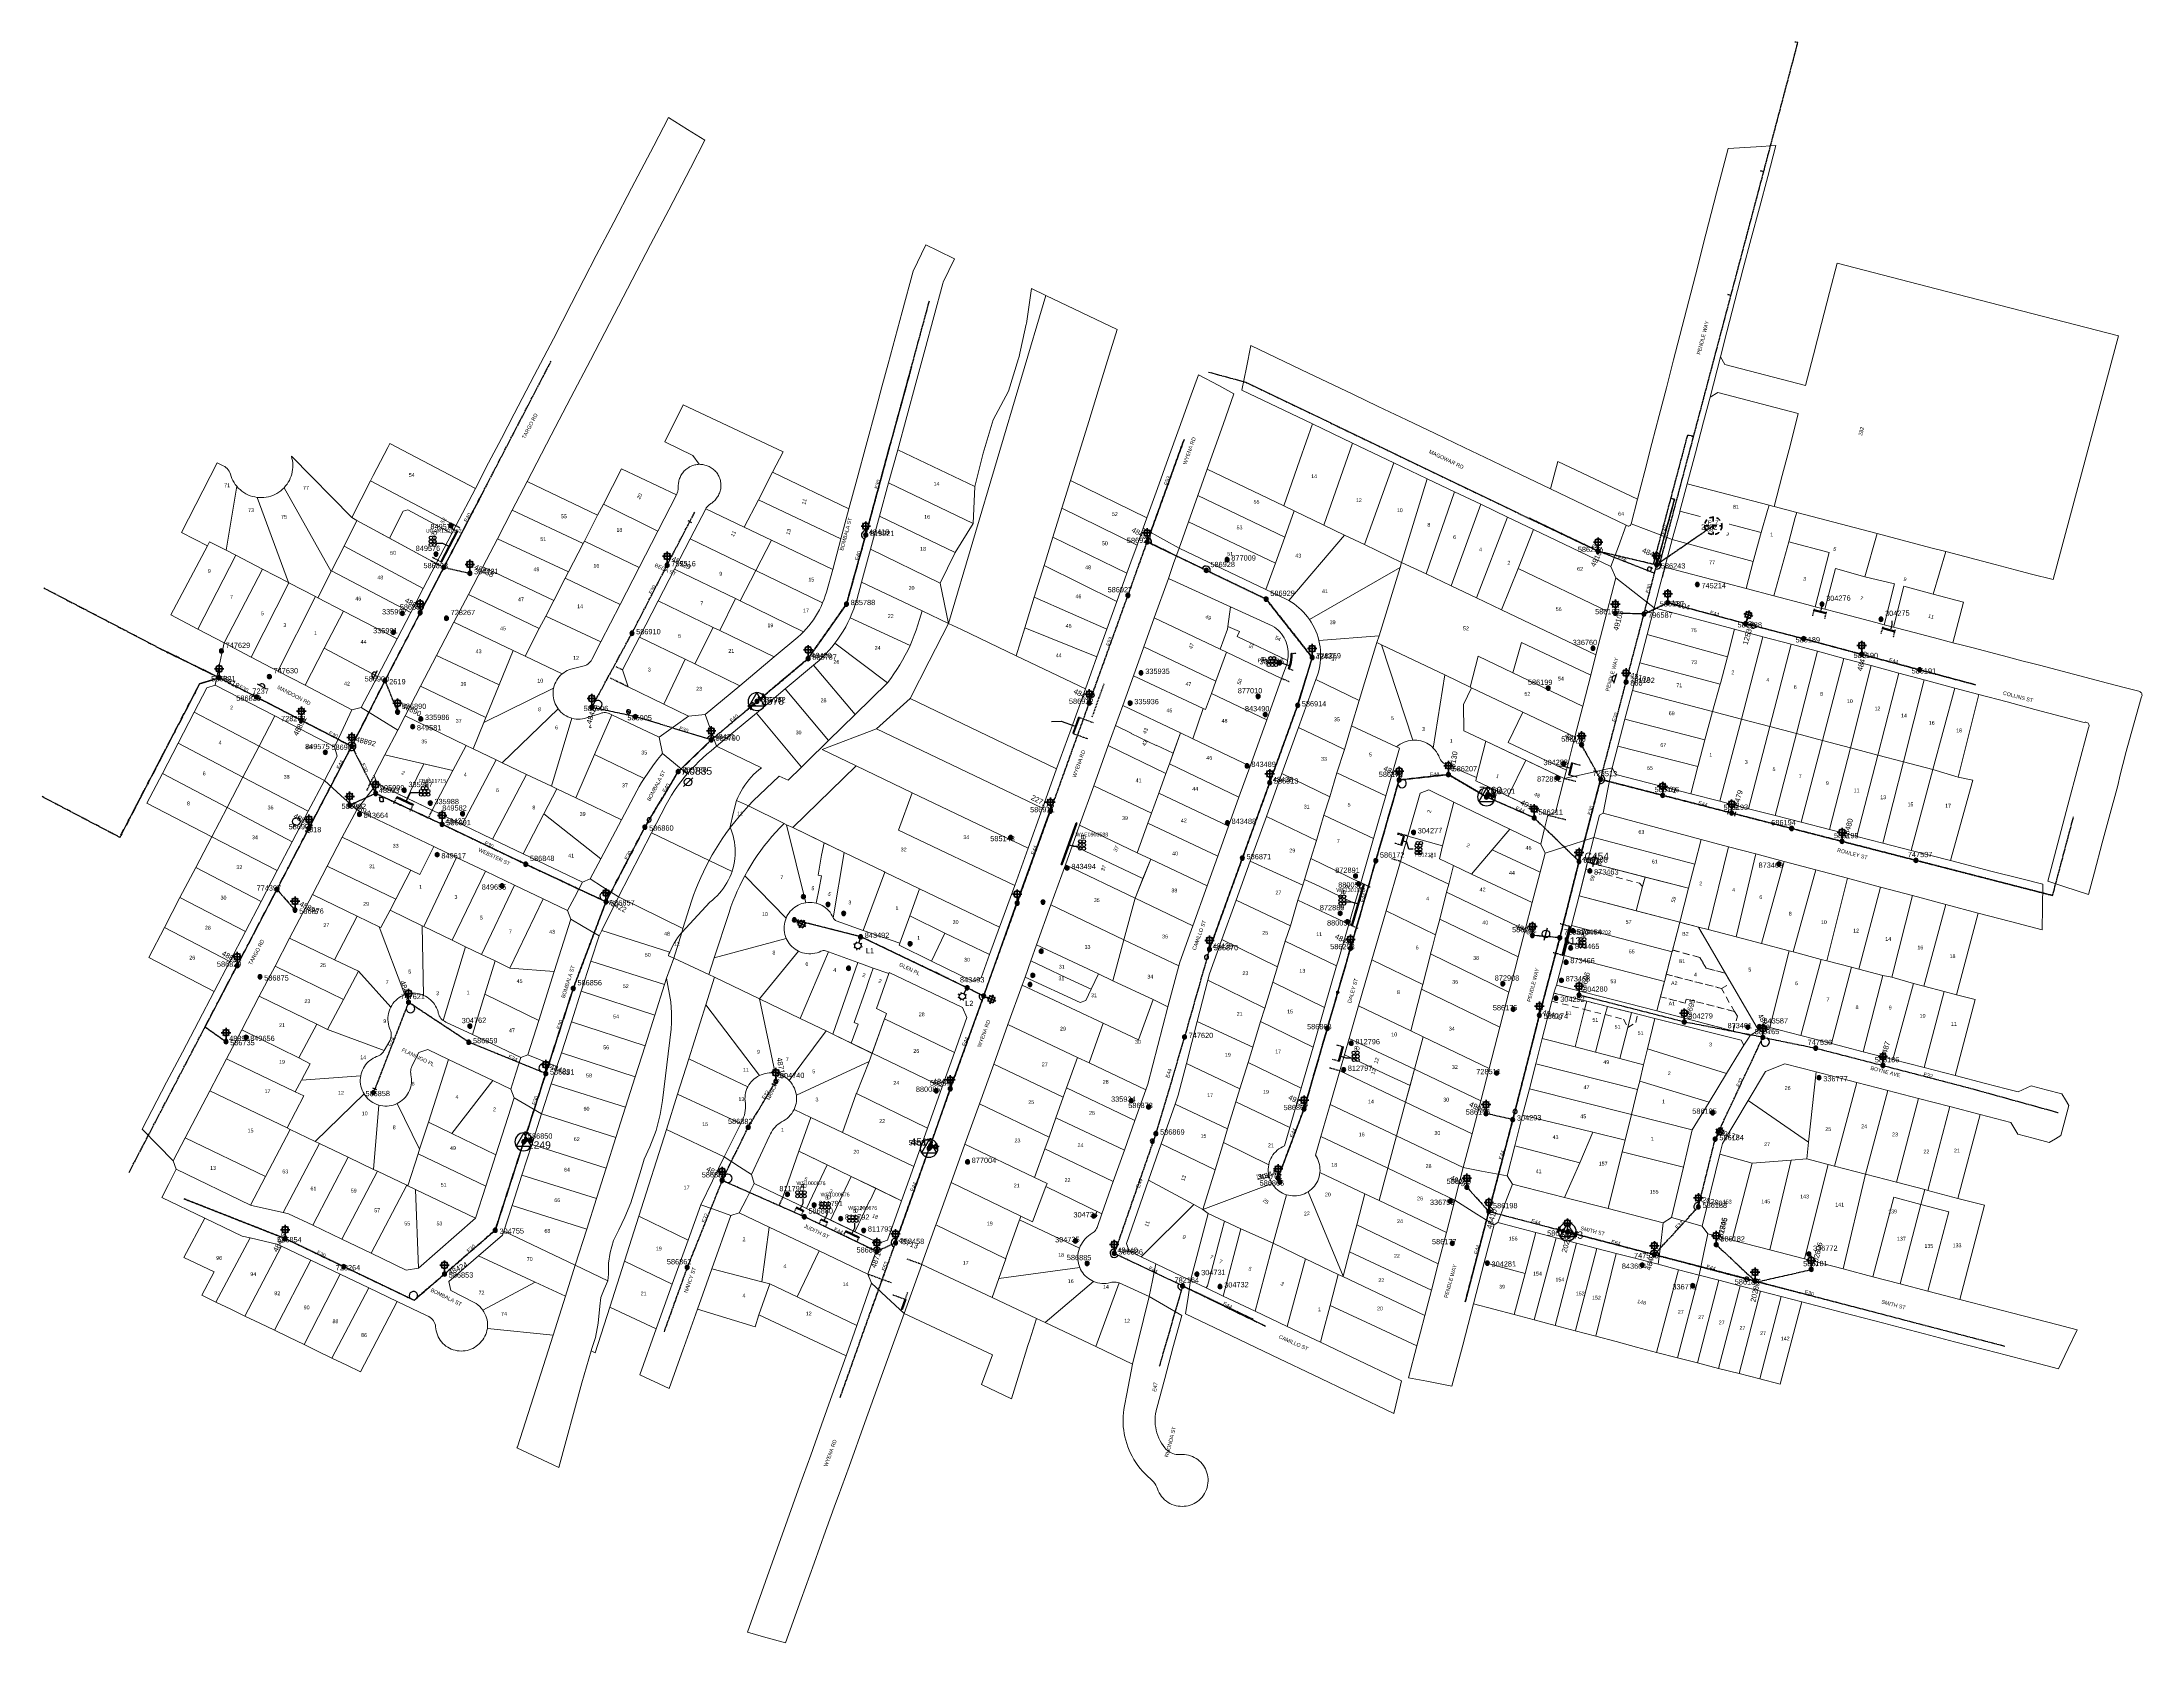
# Model space of a CAD drawing. Header units: metres. Extents: x 309867 to 310865, y 6256930 to 6257690.
import ezdxf
from ezdxf.enums import TextEntityAlignment as Align

# ---------------------------------------------------------------- set-up
doc = ezdxf.new("R2010")
doc.units = ezdxf.units.M
for name, pattern in [('Cable Exist OH', [1, 1, 0]), ('Dash', [5, 3, -2]), ('DASHED', [0.75, 0.5, -0.25])]:
    doc.linetypes.add(name, pattern=pattern)
doc.layers.get('0').update_dxf_attribs({"color": 6})
for name, color, linetype, lineweight in [('Cadastre Buildings_SP_EXT', 9, 'Continuous', 5), ('Cadastre Developer_SP_EXT', 9, 'Continuous', 5), ('Cadastre Easements_SP_EXT', 9, 'Continuous', 5), ('Cadastre Land Parcels_SP_EXT', 9, 'Continuous', 5), ('Cadastre Road Names_SP_HV_LV_SL_EXT', 9, 'Continuous', 5), ('Cadastre Roads_SP_EXT', 9, 'Continuous', 5)]:
    doc.layers.add(name, color=color, linetype=linetype, lineweight=lineweight)
for name, color, linetype in [('Duct_SP_EXT', 7, 'Continuous'), ('Equip_LV_EXT', 7, 'Continuous'), ('Equip_SL_EXT', 7, 'Continuous'), ('Equip_SP_HV_EXT', 7, 'Continuous'), ('Equip_SP_LV_EXT', 7, 'Continuous'), ('Equip_SP_SL_EXT', 7, 'Continuous'), ('Equip_SP_SL_NEW', 2, 'Continuous'), ('Mains_HV_EXT', 7, 'Continuous'), ('Mains_LV_EXT', 7, 'Continuous'), ('Mains_SL_EXT', 7, 'Continuous'), ('OH_Details_SP_MISC', 7, 'Continuous'), ('Sub_SP_TR_HV_LV_EXT', 7, 'Continuous'), ('SupportsOH_SP_TR_HV_LV_SL_EXT', 7, 'Continuous'), ('SupportsOH_SP_TR_HV_LV_SL_MOD', 3, 'Continuous')]:
    doc.layers.add(name, color=color, linetype=linetype)
doc.layers.add('UNKNOWN_FEATURES', color=1, linetype='DASHED', plot=False)
doc.styles.add('HVSW_LABEL', font='arial.ttf')
doc.styles.add('iecARIAL', font='arial.ttf', dxfattribs={"height": 2})
doc.styles.add('IESYMBOL1', font='isocp.shx')
doc.styles.add('POLE_LABEL', font='arial.ttf')
doc.styles.add('SL_LABEL', font='arial.ttf')
doc.styles.add('SLCP_LABEL', font='arial.ttf', dxfattribs={"height": 3.5})
doc.styles.get("Standard").update_dxf_attribs({"font": 'arial.ttf'})

# ---------------------------------------------------------------- blocks, each defined once
blk = doc.blocks.new('SUB_POLE_EXT')
blk.add_wipeout([(0, 4.22), (0.42, 4.2), (0.83, 4.14), (1.21, 4.05), (1.62, 3.9), (1.99, 3.72), (2.35, 3.51), (2.68, 3.26), (2.99, 2.99), (3.28, 2.66), (3.52, 2.34), (3.76, 1.92), (3.9, 1.62), (4.04, 1.23), (4.18, 0.63), (4.22, 0), (4.18, -0.61), (4.06, -1.15), (3.9, -1.62), (3.58, -2.24), (3.22, -2.73), (2.97, -3.01), (2.68, -3.26), (2.36, -3.5), (2, -3.72), (1.64, -3.89), (1.25, -4.03), (0.82, -4.14), (0.42, -4.2), (0, -4.22), (-0.41, -4.2), (-0.8, -4.15), (-1.21, -4.05), (-1.62, -3.9), (-1.99, -3.73), (-2.35, -3.51), (-2.68, -3.26), (-2.96, -3.02), (-3.23, -2.72), (-3.51, -2.35), (-3.71, -2.01), (-3.91, -1.6), (-4.05, -1.21), (-4.16, -0.76), (-4.22, -0.14), (-4.21, 0.39), (-4.14, 0.83), (-4.03, 1.27), (-3.9, 1.63), (-3.71, 2.02), (-3.5, 2.37), (-3.28, 2.67), (-2.99, 2.99), (-2.68, 3.27), (-2.33, 3.52), (-1.98, 3.73), (-1.63, 3.9), (-1.2, 4.05), (-0.78, 4.15), (-0.4, 4.21)])
blk.add_line((2.16, 0.48), (2.16, 0.48, 0))
blk.add_lwpolyline([(-4.22, 0, 1), (4.22, 0, 1)], format="xyb", close=True)
blk.add_lwpolyline([(2.14, 0.52), (0, 4.22), (-3.66, -2.11), (3.66, -2.11)], close=True)
for tag, height, flags, p in [('STREET_CODE', 0.2, 9, (1.5, 0)), ('ASSET_NUM', 3.5, 8, (2, 2)), ('CONSTRUCTED_VOLTAGE', 0.2, 9, (1.5, -0.2)), ('OPERATING_VOLTAGE', 0.2, 9, (1.5, -0.6)), ('OPERATED_BY', 0.2, 9, (1.5, -0.8)), ('ORIENTATION', 0.2, 9, (1.5, -1.2)), ('OWNED_BY', 0.2, 9, (1.5, -1.4)), ('SECONDARY_VOLTAGE', 0.2, 9, (1.5, -1.6)), ('STATE', 0.2, 9, (1.5, -1.8)), ('SUBSTATION_TYPE', 0.2, 9, (1.5, -2)), ('STREETNAME', 0.2, 9, (1.5, -2.8)), ('SUBURB', 0.2, 9, (1.5, -3)), ('Z', 0.2, 1, (1.5, -3.4)), ('NO_PHASES', 0.2, 9, (1.5, -0.4)), ('MAINTAINED_BY', 0.2, 9, (1.5, -1)), ('USAGE', 0.2, 9, (1.5, -2.2)), ('LEGEND', 0.2, 9, (1.5, -2.4)), ('LOCATION', 0.2, 9, (1.5, -2.6)), ('NOTES', 0.2, 9, (1.5, -3.2))]:
    blk.add_attdef(tag, text='', height=height, dxfattribs=dict(flags=flags)).set_placement(p, align=Align.MIDDLE_LEFT)
blk = doc.blocks.new('DUCT_EXT')
blk.add_circle((0, 0.8), 0.8)
at = {"flags": 1}
blk.add_attdef('Z', (0, 0), '', height=0.2, dxfattribs=at)
at = {"flags": 9}
for tag, p in [('DUCT_CODE', (0, 0)), ('XSECT_TYPE', (0, -0.2)), ('STATE', (0, -0.6)), ('FB_REFERENCE', (0, -0.4)), ('NOTES', (0, -0.8))]:
    blk.add_attdef(tag, text='', height=0.2, dxfattribs=at).set_placement(p, align=Align.MIDDLE_LEFT)
blk = doc.blocks.new('LV_OH_LINKS_OPEN_EXT')
for p, q in [((-0.17, 4.97), (-0.17, 5.46)), ((-0.17, 3), (-0.17, 2.5)), ((0.17, 4.97), (0.17, 5.46)), ((0.17, 3), (0.17, 2.5))]:
    blk.add_line(p, q)
blk.add_lwpolyline([(0, 2.99, 1), (0, 4.98, 1)], format="xyb", close=True)
at = {"flags": 9}
for tag, p in [('ACTUAL_STATUS', (0, 0)), ('CONSTRUCTED_VOLTAGE', (0, -0.2)), ('OPERATING_VOLTAGE', (0, -0.6)), ('ORIENTATION', (0, -0.8)), ('OWNED_BY', (0, -1)), ('STATE', (0, -1.2)), ('SWITCH_TYPE', (0, -1.4)), ('NO_PHASES', (0, -0.4)), ('USAGE', (0, -1.6)), ('LEGEND', (0, -1.8)), ('NOTES', (0, -2))]:
    blk.add_attdef(tag, text='', height=0.2, dxfattribs=at).set_placement(p, align=Align.MIDDLE_LEFT)
at = {"flags": 1}
blk.add_attdef('Z', (0, 0), '', height=0.2, dxfattribs=at)
blk = doc.blocks.new('LV_OH_LINKS_CLOSED_EXT')
for p, q in [((-0.17, 4.97), (-0.17, 3)), ((0.17, 4.97), (0.17, 3))]:
    blk.add_line(p, q)
blk.add_lwpolyline([(0, 2.99, 1), (0, 4.98, 1)], format="xyb", close=True)
at = {"flags": 9}
for tag, p in [('ACTUAL_STATUS', (0, 0)), ('CONSTRUCTED_VOLTAGE', (0, -0.2)), ('OPERATING_VOLTAGE', (0, -0.6)), ('ORIENTATION', (0, -0.8)), ('OWNED_BY', (0, -1)), ('STATE', (0, -1.2)), ('SWITCH_TYPE', (0, -1.4)), ('NO_PHASES', (0, -0.4)), ('USAGE', (0, -1.6)), ('NOTES', (0, -1.8))]:
    blk.add_attdef(tag, text='', height=0.2, dxfattribs=at).set_placement(p, align=Align.MIDDLE_LEFT)
at = {"flags": 1}
blk.add_attdef('Z', (0, 0), '', height=0.2, dxfattribs=at)
blk = doc.blocks.new('LV_OH_LINKS_DISTFUSE_EXT')
for p, q in [((0, 0), (0.96, 0)), ((3.84, 0), (4.8, 0))]:
    blk.add_line(p, q)
blk.add_lwpolyline([(3.84, -1.2), (3.84, 1.2), (0.96, -1.2), (0.96, 1.2)], close=True)
at = {"flags": 9}
for tag, p in [('ACTUAL_STATUS', (0, 0)), ('CONSTRUCTED_VOLTAGE', (0, -0.2)), ('OPERATING_VOLTAGE', (0, -0.6)), ('ORIENTATION', (0, -0.8)), ('OWNED_BY', (0, -1)), ('STATE', (0, -1.2)), ('SWITCH_TYPE', (0, -1.4)), ('NO_PHASES', (0, -0.4)), ('USAGE', (0, -1.6)), ('NOTES', (0, -1.8))]:
    blk.add_attdef(tag, text='', height=0.2, dxfattribs=at).set_placement(p, align=Align.MIDDLE_LEFT)
at = {"flags": 1}
blk.add_attdef('Z', (0, 0), '', height=0.2, dxfattribs=at)
blk = doc.blocks.new('SL_LANTERN_EXT')
at = {"lineweight": 40}
for p, q in [((-2.25, 4.22), (2.25, 4.22)), ((-1.46, 5.68), (-1.06, 5.28)), ((-1.46, 2.76), (-1.06, 3.16)), ((0, 1.97), (0, 6.47)), ((0, 0), (0, 2.72)), ((1.46, 5.68), (1.06, 5.28)), ((1.46, 2.76), (1.06, 3.16))]:
    blk.add_line(p, q, dxfattribs=at)
blk.add_circle((0, 4.22), 1.5, dxfattribs=at)
at = {"style": 'iecARIAL', "flags": 8}
blk.add_attdef('ASSET_NUM', (1.5, 1.5), '', height=2.5, dxfattribs=at)
for tag, p, height, flags in [('OPERATING_VOLTAGE', (0.98, -1.65), 0.2, 9), ('ORIENTATION', (0.98, -1.85), 0.2, 9), ('OWNED_BY', (0.98, -2.05), 0.2, 9), ('STATE', (0.98, -2.25), 0.2, 9), ('STREETNAME', (0.98, -9.25), 0.2, 9), ('SUBURB', (0.98, -9.45), 0.2, 1), ('CONSTRUCTED_VOLTAGE', (0.98, -0.65), 0.2, 9), ('CONTROL_TYPE', (0.98, -0.85), 0.2, 9), ('LANTERN_PURPOSE', (0.98, -1.05), 0.2, 9), ('LANTERN_TYPE', (0.98, -1.25), 0.2, 9), ('NO_PHASES', (0.98, -1.45), 0.2, 9), ('USAGE', (0.98, -2.45), 0.2, 9), ('CEXIST', (0.98, -2.65), 0.2, 9), ('CNEW', (0.98, -2.85), 0.2, 9), ('CNUMBER', (0.98, -3.05), 0.2, 9), ('CREMOVE', (0.98, -3.25), 0.2, 9), ('CREPLACE', (0.98, -3.45), 0.2, 9), ('LKINGHEIGHT', (0.98, -3.65), 0.2, 9), ('LBRACKET', (0.98, -3.85), 0.2, 9), ('LBRACKETVOCAB', (0.98, -4.05), 0.2, 9), ('LCATEGORY', (0.98, -4.25), 0.2, 9), ('LCHARGE1', (0.98, -4.45), 0.2, 9), ('LCHARGE1PERCENT', (0.98, -4.65), 0.2, 9), ('LCHARGE2', (0.98, -4.85), 0.2, 9), ('LCHARGE2PERCENT', (0.98, -5.05), 0.2, 9), ('LCHARGE3', (0.98, -5.25), 0.2, 9), ('LCHARGE3PERCENT', (0.98, -5.45), 0.2, 9), ('LEXIST', (0.98, -5.65), 0.2, 9), ('LLAMP', (0.98, -5.85), 0.2, 9), ('LLAMPVOCAB', (0.98, -6.05), 0.2, 9), ('LMAST', (0.98, -6.25), 0.2, 9), ('LMASTVOCAB', (0.98, -6.45), 0.2, 9), ('LNEW', (0.98, -6.65), 0.2, 9), ('LANTNUMBER', (0.98, -6.85), 0.2, 9), ('LOUTREACH', (0.98, -7.25), 0.2, 9), ('LOUTREACHVOCAB', (0.98, -7.45), 0.2, 9), ('LRATECODE', (0.98, -7.65), 0.2, 9), ('LREMOVE', (0.98, -7.85), 0.2, 9), ('LREPLACE', (0.98, -8.05), 0.2, 9), ('LTYPE', (0.98, -8.25), 0.2, 9), ('LTYPEVOCAB', (0.98, -8.45), 0.2, 9), ('LEGEND', (0.98, -8.65), 0.2, 9), ('LOCATION', (0.98, -8.85), 0.2, 9), ('NOTES', (0.98, -9.05), 0.2, 9), ('LNUMBER', (2.18, -3.25), 2.5, 8)]:
    blk.add_attdef(tag, p, '', height=height, dxfattribs=dict(flags=flags))
blk = doc.blocks.new('POLE_EXT')
blk.add_hatch(color=256).paths.add_polyline_path([(-1, 0, 1), (1, 0, 1)])
blk.add_lwpolyline([(-1, 0, 1), (1, 0, 1)], format="xyb", close=True)
for tag, height, flags, p in [('pNumber', 2.5, 8, (-17.84, 2.07)), ('OWNED_BY', 0.2, 9, (1.35, -0.4)), ('SPECIAL_USE', 0.2, 9, (1.35, -0.8)), ('STATE', 0.2, 9, (1.35, -1)), ('cLV', 0.2, 9, (1.35, -1.4)), ('hDepth', 0.2, 9, (1.35, -1.6)), ('hDia', 0.2, 9, (1.35, -1.8)), ('cHV', 0.2, 9, (1.35, -2)), ('cLinedev', 0.2, 9, (1.35, -3.4)), ('pExisting', 0.2, 9, (1.35, -3.8)), ('pFooting', 0.2, 9, (1.35, -4.4)), ('pNew', 0.2, 9, (1.35, -4.6)), ('pRelocate', 0.2, 9, (1.35, -5)), ('pRemove', 0.2, 9, (1.35, -5.2)), ('pReplace', 0.2, 9, (1.35, -5.4)), ('pStay', 0.2, 9, (1.35, -5.6)), ('pType', 0.2, 9, (1.35, -5.8)), ('cspan', 0.2, 9, (1.35, -6)), ('STREETNAME', 0.2, 9, (1.35, -6.2)), ('SUBURB', 0.2, 9, (1.35, -6.4)), ('OPERATED_BY', 0.2, 9, (1.36, -7.01)), ('PARENT', 0.2, 9, (1.35, -0.6)), ('USAGE', 0.2, 9, (1.35, -1.2)), ('LBRACKET', 0.2, 9, (1.35, -2.2)), ('LExisting', 0.2, 9, (1.35, -2.4)), ('LANTNUMBER', 0.2, 9, (1.35, -2.6)), ('LOther', 0.2, 9, (1.35, -2.8)), ('LRemove', 0.2, 9, (1.35, -3)), ('LEGEND', 0.2, 9, (1.35, -3.2)), ('LOCATION', 0.2, 9, (1.35, -3.6)), ('PFNUMBER', 0.2, 9, (1.35, -4)), ('NEWPFNUMBER', 0.2, 9, (1.35, -4.2)), ('NOTES', 0.2, 9, (1.35, -6.6)), ('MAINTAINED_BY', 0.2, 9, (1.36, -6.81))]:
    blk.add_attdef(tag, text='', height=height, dxfattribs=dict(flags=flags)).set_placement(p, align=Align.MIDDLE_LEFT)
at = {"style": 'POLE_LABEL'}
for tag, height, flags, p in [('STRUCTURE_PLANT_NUMBER', 0.2, 9, (1.35, 0.03)), ('ASSET_NUM', 2.5, 8, (2, 2)), ('STREET_CODE', 0.2, 9, (1.35, -0.2))]:
    blk.add_attdef(tag, text='', height=height, dxfattribs=dict(at, flags=flags)).set_placement(p, align=Align.MIDDLE_LEFT)
at = {"flags": 1}
blk.add_attdef('Z', (1.35, -7.33), '', height=0.2, dxfattribs=at)
blk = doc.blocks.new('HV_USL_CLOSED_EXT')
blk.add_line((2.4, 5.5), (-2.4, 5.5))
blk.add_lwpolyline([(1.44, 5.5, 0.414214), (0, 6.94, 0.414214), (-1.44, 5.5)], format="xyb")
for tag, height, flags, p in [('STREET_CODE', 0.2, 9, (1.5, 0)), ('ASSET_NUM', 2.5, 8, (2, 2)), ('ACTUAL_STATUS', 0.2, 9, (1.5, -0.2)), ('CONSTRUCTED_VOLTAGE', 0.2, 9, (1.5, -0.4)), ('OPERATING_VOLTAGE', 0.2, 9, (1.5, -0.8)), ('ORIENTATION', 0.2, 9, (1.5, -1)), ('OWNED_BY', 0.2, 9, (1.5, -1.2)), ('OPERATED_BY', 0.2, 9, (1.5, -1.4)), ('STATE', 0.2, 9, (1.5, -1.8)), ('SWITCH_TYPE', 0.2, 9, (1.5, -2)), ('STREETNAME', 0.2, 9, (1.5, -2.8)), ('SUBURB', 0.2, 9, (1.5, -3)), ('Z', 0.2, 1, (1.5, -3.6)), ('NO_PHASES', 0.2, 9, (1.5, -0.6)), ('MAINTAINED_BY', 0.2, 9, (1.5, -1.6)), ('USAGE', 0.2, 9, (1.5, -2.2)), ('LEGEND', 0.2, 9, (1.5, -2.4)), ('LOCATION', 0.2, 9, (1.5, -2.6)), ('NOTES', 0.2, 9, (1.5, -3.2)), ('LABEL_ALIGNMENT', 0.2, 9, (1.5, -3.4))]:
    blk.add_attdef(tag, text='', height=height, dxfattribs=dict(flags=flags)).set_placement(p, align=Align.MIDDLE_LEFT)
blk = doc.blocks.new('HV_ABS_OPEN_EXT')
for p, q in [((-3, 6.87), (-1.8, 6.87)), ((1.8, 6.87), (3, 6.87))]:
    blk.add_line(p, q)
blk.add_circle((0, 6.87), 1.8)
for tag, height, flags, p in [('STREET_CODE', 0.2, 9, (1.5, 0)), ('ASSET_NUM', 2.5, 8, (2, 2)), ('ACTUAL_STATUS', 0.2, 9, (1.5, -0.2)), ('CONSTRUCTED_VOLTAGE', 0.2, 9, (1.5, -0.4)), ('OPERATING_VOLTAGE', 0.2, 9, (1.5, -0.8)), ('ORIENTATION', 0.2, 9, (1.5, -1)), ('OWNED_BY', 0.2, 9, (1.5, -1.2)), ('STATE', 0.2, 9, (1.5, -1.4)), ('SWITCH_TYPE', 0.2, 9, (1.5, -1.6)), ('STREETNAME', 0.2, 9, (1.5, -2.4)), ('SUBURB', 0.2, 9, (1.5, -2.6)), ('OPERATED_BY', 0.2, 9, (1.5, -3.2)), ('Z', 0.2, 1, (1.5, -3.6)), ('NO_PHASES', 0.2, 9, (1.5, -0.6)), ('USAGE', 0.2, 9, (1.5, -1.8)), ('LEGEND', 0.2, 9, (1.5, -2)), ('LOCATION', 0.2, 9, (1.5, -2.2)), ('NOTES', 0.2, 9, (1.5, -2.8)), ('MAINTAINED_BY', 0.2, 9, (1.5, -3)), ('LABEL_ALIGNMENT', 0.2, 9, (1.5, -3.4))]:
    blk.add_attdef(tag, text='', height=height, dxfattribs=dict(flags=flags)).set_placement(p, align=Align.MIDDLE_LEFT)
blk = doc.blocks.new('HV_ABS_CLOSED_EXT')
blk.add_line((-3, 6.87), (3, 6.87))
blk.add_circle((0, 6.87), 1.8)
at = {"flags": 1}
blk.add_attdef('Z', (0, 0), '', height=0.2, dxfattribs=at)
at = {"style": 'HVSW_LABEL'}
for tag, height, flags, p in [('ASSET_NUM', 3.5, 8, (2, 2)), ('STREET_CODE', 0.2, 9, (0, -0.2))]:
    blk.add_attdef(tag, text='', height=height, dxfattribs=dict(at, flags=flags)).set_placement(p, align=Align.MIDDLE_LEFT)
at = {"flags": 9}
for tag, p in [('ACTUAL_STATUS', (0, -0.4)), ('CONSTRUCTED_VOLTAGE', (0, -0.6)), ('OPERATING_VOLTAGE', (0, -1)), ('ORIENTATION', (0, -1.2)), ('OWNED_BY', (0, -1.4)), ('STATE', (0, -1.6)), ('SWITCH_TYPE', (0, -1.8)), ('STREETNAME', (0, -2.6)), ('SUBURB', (0, -2.8)), ('NO_PHASES', (0, -0.8)), ('USAGE', (0, -2)), ('LEGEND', (0, -2.2)), ('LOCATION', (0, -2.4)), ('NOTES', (0, -3))]:
    blk.add_attdef(tag, text='', height=0.2, dxfattribs=at).set_placement(p, align=Align.MIDDLE_LEFT)
blk = doc.blocks.new('End Shackle_EXT')
blk.add_wipeout([(0, 0.25), (1.81, 0.25), (1.82, -0.25), (0, -0.25)])
blk.add_line((1.81, -1), (1.81, 1))
at = {"flags": 1}
blk.add_attdef('Z', (0, 0), '', height=0.2, dxfattribs=at)
at = {"flags": 9}
for tag, p in [('CONNECTOR_TYPE', (0, 0)), ('CONSTRUCTED_VOLTAGE', (0, -0.2)), ('OPERATING_VOLTAGE', (0, -0.6)), ('ORIENTATION', (0, -0.8)), ('OWNED_BY', (0, -1)), ('STATE', (0, -1.2)), ('NO_PHASES', (0, -0.4)), ('USAGE', (0, -1.4)), ('NOTES', (0, -1.6))]:
    blk.add_attdef(tag, text='', height=0.2, dxfattribs=at).set_placement(p, align=Align.MIDDLE_LEFT)
blk = doc.blocks.new('SLCP_ZELL_EXT')
blk.add_wipeout([(-0.24, 7.5), (-0.71, 7.47), (-1.17, 7.41), (-1.64, 7.32), (-2.09, 7.21), (-2.54, 7.06), (-2.98, 6.89), (-3.41, 6.69), (-3.82, 6.46), (-4.22, 6.21), (-4.6, 5.93), (-4.96, 5.63), (-5.31, 5.31), (-5.63, 4.96), (-5.93, 4.6), (-6.21, 4.22), (-6.46, 3.82), (-6.69, 3.41), (-6.89, 2.98), (-7.06, 2.54), (-7.21, 2.09), (-7.32, 1.64), (-7.41, 1.17), (-7.47, 0.71), (-7.5, 0.24), (-7.5, -0.24), (-7.47, -0.71), (-7.41, -1.17), (-7.32, -1.64), (-7.21, -2.09), (-7.06, -2.54), (-6.89, -2.98), (-6.69, -3.41), (-6.46, -3.82), (-6.21, -4.22), (-5.93, -4.6), (-5.63, -4.96), (-5.31, -5.31), (-4.96, -5.63), (-4.6, -5.93), (-4.22, -6.21), (-3.82, -6.46), (-3.41, -6.69), (-2.98, -6.89), (-2.54, -7.06), (-2.09, -7.21), (-1.64, -7.32), (-1.17, -7.41), (-0.71, -7.47), (-0.24, -7.5), (0.24, -7.5), (0.71, -7.47), (1.17, -7.41), (1.64, -7.32), (2.09, -7.21), (2.54, -7.06), (2.98, -6.89), (3.41, -6.69), (3.82, -6.46), (4.22, -6.21), (4.6, -5.93), (4.96, -5.63), (5.31, -5.31), (5.63, -4.96), (5.93, -4.6), (6.21, -4.22), (6.46, -3.82), (6.69, -3.41), (6.89, -2.98), (7.06, -2.54), (7.21, -2.09), (7.32, -1.64), (7.41, -1.17), (7.47, -0.71), (7.5, -0.24), (7.5, 0.24), (7.47, 0.71), (7.41, 1.17), (7.32, 1.64), (7.21, 2.09), (7.06, 2.54), (6.89, 2.98), (6.69, 3.41), (6.46, 3.82), (6.21, 4.22), (5.93, 4.6), (5.63, 4.96), (5.31, 5.31), (4.96, 5.63), (4.6, 5.93), (4.22, 6.21), (3.82, 6.46), (3.41, 6.69), (2.98, 6.89), (2.54, 7.06), (2.09, 7.21), (1.64, 7.32), (1.17, 7.41), (0.71, 7.47), (0.24, 7.5)])
at = {"linetype": 'Dash', "lineweight": 40, "ltscale": 0.7}
for p, q in [((-4.11, 0), (4.11, 0)), ((0, 4.11), (0, -4.11))]:
    blk.add_line(p, q, dxfattribs=at)
blk.add_circle((0, 0), 4.11, dxfattribs=at)
at = {"lineweight": 40, "style": 'IESYMBOL1'}
for s, p in [('P', (-1.6, 0)), ('Z', (1.7, 0)), ('60', (-1.61, -3.31))]:
    blk.add_text(s, height=2, dxfattribs=at).set_placement(p, align=Align.BOTTOM_CENTER)
at = {"flags": 1}
blk.add_attdef('Z', (0, 0), '', height=0.2, dxfattribs=at)
at = {"style": 'SLCP_LABEL'}
for tag, height, flags, p in [('ASSET_NUM', 2.5, 8, (2, 2)), ('STREET_CODE', 0.2, 9, (0, -0.2))]:
    blk.add_attdef(tag, text='', height=height, dxfattribs=dict(at, flags=flags)).set_placement(p, align=Align.MIDDLE_LEFT)
at = {"flags": 9}
for tag, p in [('CONSTRUCTED_VOLTAGE', (0, -0.4)), ('CONTROL_TYPE', (0, -0.6)), ('OPERATING_VOLTAGE', (0, -1)), ('ORIENTATION', (0, -1.2)), ('OWNED_BY', (0, -1.4)), ('STATE', (0, -2)), ('NO_PHASES', (0, -0.8)), ('USAGE', (0, -1.6)), ('LOCATION', (0, -1.8)), ('NOTES', (0, -2.2))]:
    blk.add_attdef(tag, text='', height=0.2, dxfattribs=at).set_placement(p, align=Align.MIDDLE_LEFT)
blk = doc.blocks.new('CONNECTOR_NODE_EXT')
h = blk.add_hatch(color=256)
edge = h.paths.add_edge_path()
edge.add_arc((0, 0), 0.5, 0, 360)
blk.add_circle((0, 0), 0.5)
at = {"flags": 1}
blk.add_attdef('Z', (0, 0), '', height=0.2, dxfattribs=at)
at = {"flags": 9}
for tag, p in [('CONNECTOR_TYPE', (0, 0)), ('CONSTRUCTED_VOLTAGE', (0, -0.2)), ('OPERATING_VOLTAGE', (0, -0.6)), ('ORIENTATION', (0, -0.8)), ('SUBTYPE', (0, -1)), ('NO_PHASES', (0, -0.4)), ('USAGE', (0, -1.2)), ('NOTES', (0, -1.4))]:
    blk.add_attdef(tag, text='', height=0.2, dxfattribs=at).set_placement(p, align=Align.MIDDLE_LEFT)
blk = doc.blocks.new('SL_LANTERN_NEW')
at = {"flags": 9}
for tag, p in [('SUBURB', (0, -8.6)), ('STREETNAME', (0, -8.8)), ('LKINGHEIGHT', (0, -3.4)), ('LBRACKET', (0, -3.6)), ('LBRACKETVOCAB', (0, -3.8)), ('LCATEGORY', (0, -4)), ('LCHARGE1', (0, -4.2)), ('LCHARGE1PERCENT', (0, -4.4)), ('LCHARGE2', (0, -4.6)), ('LCHARGE2PERCENT', (0, -4.8)), ('LCHARGE3', (0, -5)), ('LCHARGE3PERCENT', (0, -5.2)), ('LEXIST', (0, -5.4)), ('LLAMP', (0, -5.6)), ('LLAMPVOCAB', (0, -5.8)), ('LMAST', (0, -6)), ('LMASTVOCAB', (0, -6.2)), ('LNEW', (0, -6.4)), ('LANTNUMBER', (0, -6.6)), ('LOUTREACH', (0, -7)), ('LOUTREACHVOCAB', (0, -7.2)), ('LRATECODE', (0, -7.4)), ('LREMOVE', (0, -7.6)), ('LREPLACE', (0, -7.8)), ('LTYPE', (0, -8)), ('LTYPEVOCAB', (0, -8.2)), ('LEGEND', (0, -8.4)), ('LOCATION', (0, -9)), ('NOTES', (0, -9.2)), ('MAINTAINED_BY', (0, -9.86))]:
    blk.add_attdef(tag, text='', height=0.2, dxfattribs=at).set_placement(p, align=Align.MIDDLE_LEFT)
blk.add_attdef('OPERATED_BY', (0, -9.61), '', height=0.2, dxfattribs=at)
blk.add_wipeout([(0, 6.47), (1.46, 5.68), (2.25, 4.22), (1.46, 2.76), (0, 1.86), (-1.46, 2.76), (-2.25, 4.22), (-1.46, 5.68)])
for p, q in [((-2.25, 4.22), (-1.5, 4.22)), ((-1.46, 5.68), (-1.06, 5.28)), ((-1.46, 2.76), (-1.06, 3.16)), ((0, 5.72), (0, 6.47)), ((0, 0), (0, 2.72)), ((0, 0), (0, 0)), ((1.46, 5.68), (1.06, 5.28)), ((1.46, 2.76), (1.06, 3.16)), ((1.5, 4.22), (2.25, 4.22))]:
    blk.add_line(p, q)
blk.add_circle((0, 4.22), 1.5)
at = {"flags": 1}
blk.add_attdef('Z', (0, 0), '', height=0.2, dxfattribs=at)
at = {"style": 'SL_LABEL'}
for tag, height, flags, p in [('ASSET_NUM', 2.5, 8, (2, 2)), ('STREET_CODE', 0.2, 9, (0, -0.2))]:
    blk.add_attdef(tag, text='', height=height, dxfattribs=dict(at, flags=flags)).set_placement(p, align=Align.MIDDLE_LEFT)
for tag, height, flags, p in [('CONSTRUCTED_VOLTAGE', 0.2, 9, (0, -0.4)), ('CONTROL_TYPE', 0.2, 9, (0, -0.6)), ('OPERATING_VOLTAGE', 0.2, 9, (0, -1.4)), ('ORIENTATION', 0.2, 9, (0, -1.6)), ('OWNED_BY', 0.2, 9, (0, -1.8)), ('STATE', 0.2, 9, (0, -2)), ('CEXIST', 0.2, 9, (0, -2.4)), ('CNEW', 0.2, 9, (0, -2.6)), ('CNUMBER', 0.2, 9, (0, -2.8)), ('CREMOVE', 0.2, 9, (0, -3)), ('CREPLACE', 0.2, 9, (0, -3.2)), ('LANTERN_PURPOSE', 0.2, 9, (0, -0.8)), ('LANTERN_TYPE', 0.2, 9, (0, -1)), ('NO_PHASES', 0.2, 9, (0, -1.2)), ('USAGE', 0.2, 9, (0, -2.2)), ('LNUMBER', 2.5, 8, (1.2, -2.8))]:
    blk.add_attdef(tag, text='', height=height, dxfattribs=dict(flags=flags)).set_placement(p, align=Align.MIDDLE_LEFT)

msp = doc.modelspace()

# ---------------------------------------------------------------- linework, layer by layer
at = {"layer": 'Cadastre Buildings_SP_EXT', "linetype": 'Continuous'}
for points in [[(310297.62, 6257414.15), (310303.74, 6257411.22), (310329.69, 6257398.8), (310333.83, 6257412.13), (310338.33, 6257426.63), (310343, 6257441.76), (310347.15, 6257455.11), (310351.41, 6257468.88), (310355.53, 6257482.15), (310359.76, 6257495.85), (310364.2, 6257510.16), (310368.68, 6257524.63), (310373.19, 6257539.18), (310377.8, 6257553.91), (310343.84, 6257570.06), (310297.62, 6257414.15)], [(310218.96, 6257495.71), (310171.49, 6257518.05), (310162.73, 6257500.39), (310175.97, 6257493.93), (310179.09, 6257489.78), (310179.63, 6257489.76), (310180.17, 6257489.73), (310180.71, 6257489.66), (310181.25, 6257489.56), (310181.78, 6257489.44), (310182.3, 6257489.29), (310182.81, 6257489.11), (310183.32, 6257488.91), (310183.81, 6257488.67), (310184.29, 6257488.42), (310184.76, 6257488.14), (310185.21, 6257487.83), (310185.64, 6257487.5), (310186.06, 6257487.15), (310186.45, 6257486.78), (310186.83, 6257486.39), (310187.19, 6257485.98), (310187.52, 6257485.55), (310187.83, 6257485.1), (310188.12, 6257484.64), (310188.37, 6257484.14), (310188.59, 6257483.62), (310188.79, 6257483.1), (310188.96, 6257482.56), (310189.1, 6257482.02), (310189.21, 6257481.47), (310189.3, 6257480.92), (310189.35, 6257480.36), (310189.38, 6257479.8), (310189.37, 6257479.24), (310189.34, 6257478.68), (310189.26, 6257478.14), (310189.15, 6257477.6), (310189.02, 6257477.07), (310188.85, 6257476.54), (310188.66, 6257476.03), (310188.45, 6257475.53), (310188.2, 6257475.03), (310187.94, 6257474.55), (310187.64, 6257474.09), (310187.33, 6257473.64), (310186.98, 6257473.21), (310186.62, 6257472.8), (310186.24, 6257472.41), (310185.84, 6257472.04), (310185.41, 6257471.69), (310184.98, 6257471.36), (310184.95, 6257471.35), (310184.6, 6257471.13), (310184.24, 6257470.88), (310183.89, 6257470.61), (310183.56, 6257470.32), (310183.24, 6257470.02), (310182.94, 6257469.7), (310182.66, 6257469.37), (310182.39, 6257469.02), (310182.15, 6257468.65), (310200.49, 6257459.85), (310207.22, 6257472.96), (310213.92, 6257485.97), (310218.96, 6257495.71)], [(310329.69, 6257398.8), (310303.74, 6257411.22), (310297.62, 6257414.15), (310288.34, 6257396.28), (310279.28, 6257378.5), (310348.96, 6257345.13), (310355.81, 6257364.07), (310362.64, 6257383.11), (310329.69, 6257398.8)], [(310348.96, 6257345.13), (310279.28, 6257378.5), (310263.25, 6257364.08), (310342.23, 6257326.3), (310348.96, 6257345.13)], [(310595.38, 6257360.23), (310570.58, 6257372.01), (310563.71, 6257357.55), (310591.32, 6257344.43), (310595.38, 6257360.23)], [(310342.23, 6257326.3), (310263.25, 6257364.08), (310237.54, 6257354.18), (310253.69, 6257346.47), (310280.34, 6257333.71), (310335.39, 6257307.36), (310342.23, 6257326.3)], [(310370.45, 6257133.55), (310343.81, 6257146.49), (310337.49, 6257129.81), (310331.9, 6257132.52), (310331.4, 6257131.04), (310331.31, 6257130.77), (310359.78, 6257117.22), (310360.21, 6257118.18), (310360.71, 6257119.12), (310361.27, 6257120.01), (310361.89, 6257120.86), (310362.57, 6257121.66), (310363.31, 6257122.42), (310364.1, 6257123.12), (310364.93, 6257123.77), (310365.81, 6257124.35), (310366.35, 6257124.67), (310366.84, 6257125.06), (310367.28, 6257125.51), (310367.65, 6257126.01), (310367.95, 6257126.56), (310368.18, 6257127.15), (310370.45, 6257133.55)], [(310331.3, 6257058.03), (310335.35, 6257071.03), (310336.18, 6257073.69), (310339.34, 6257083.86), (310318.33, 6257093.84), (310284.81, 6257109.53), (310276.45, 6257086.29), (310318.54, 6257066.57), (310313.27, 6257052.4), (310327.44, 6257045.69), (310331.3, 6257058.03)]]:
    msp.add_lwpolyline(points, close=True, dxfattribs=at)
at = {"layer": 'Cadastre Developer_SP_EXT', "linetype": 'Dash'}
for points in [[(310645.22, 6257272.12), (310641.8, 6257258.95), (310654.73, 6257255.41), (310657.79, 6257250.3), (310666.83, 6257247.95), (310654.12, 6257269.78), (310645.22, 6257272.12)], [(310641.79, 6257258.92), (310638.8, 6257247.46), (310665.04, 6257240.67), (310669.59, 6257243.19), (310666.83, 6257247.95), (310657.79, 6257250.3), (310654.73, 6257255.41), (310641.79, 6257258.92)], [(310638.8, 6257247.42), (310636.03, 6257236.78), (310647.75, 6257233.68), (310648.27, 6257235.66), (310671.23, 6257229.69), (310665.04, 6257240.67), (310638.8, 6257247.42)], [(310636.03, 6257236.78), (310634.26, 6257230), (310670.67, 6257220.46), (310672.61, 6257227.49), (310671.23, 6257229.69), (310648.27, 6257235.66), (310647.75, 6257233.68), (310636.03, 6257236.78)]]:
    msp.add_lwpolyline(points, close=True, dxfattribs=at)
at = {"layer": 'Cadastre Easements_SP_EXT', "linetype": 'Dash'}
for points in [[(310628.69, 6257293.62), (310601.35, 6257300.63), (310600.5, 6257297.29), (310626.12, 6257290.72), (310627.55, 6257289.19), (310628.69, 6257293.62)], [(310624.25, 6257224.57), (310625.25, 6257228.46), (310622.34, 6257229.19), (310610.78, 6257232.11), (310600.97, 6257234.58), (310585.39, 6257238.51), (310584.39, 6257234.63), (310599.97, 6257230.7), (310609.79, 6257228.23), (310618.44, 6257226.05), (310620.52, 6257222.12), (310624.25, 6257224.57)]]:
    msp.add_lwpolyline(points, close=True, dxfattribs=at)
at = {"layer": 'Cadastre Land Parcels_SP_EXT', "linetype": 'Continuous'}
for points in [[(310767.05, 6257573.2), (310719.97, 6257585.32), (310716.37, 6257571.36), (310712.65, 6257556.77), (310708.84, 6257541.88), (310705.03, 6257527.22), (310666.63, 6257537.17), (310664.55, 6257540.85), (310659.6, 6257521.76), (310663.35, 6257523.94), (310701.57, 6257513.96), (310697.79, 6257499.18), (310693.96, 6257484.49), (310690.15, 6257469.65), (310700.8, 6257466.86), (310739.04, 6257456.86), (310764.57, 6257450.14), (310771.68, 6257448.27), (310795.18, 6257442.13), (310804.61, 6257439.66), (310812.44, 6257437.62), (310822.8, 6257434.96), (310853.86, 6257550.91), (310767.05, 6257573.2)], [(310293.65, 6257433.37), (310297.62, 6257414.15), (310343.84, 6257570.06), (310337.04, 6257573.3), (310334.58, 6257556.63), (310334.49, 6257556.32), (310330.99, 6257540.45), (310330.91, 6257540.04), (310326.09, 6257524.54), (310318.77, 6257510.91), (310314.07, 6257495.1), (310310, 6257479.2), (310309.31, 6257461.71), (310300.71, 6257447.93), (310300.49, 6257447.52), (310293.65, 6257433.37)], [(310489.64, 6257499.89), (310470.63, 6257508.98), (310464.61, 6257491.83), (310456.94, 6257470.02), (310461.95, 6257467.63), (310476.04, 6257460.88), (310489.64, 6257499.89)], [(310072.66, 6257478.31), (310031.91, 6257499.65), (310030.99, 6257497.83), (310024.02, 6257484.44), (310022.76, 6257481.93), (310063.4, 6257460.61), (310072.66, 6257478.31)], [(310310, 6257479.2), (310273.4, 6257496.66), (310269.11, 6257480.96), (310309.31, 6257461.71), (310310, 6257479.2)], [(310509.34, 6257490.49), (310489.64, 6257499.89), (310476.04, 6257460.88), (310485.86, 6257456.17), (310495.36, 6257451.61), (310509.34, 6257490.49)], [(309959.17, 6257479.35), (309958.5, 6257480.21), (309957.89, 6257481.11), (309957.35, 6257482.06), (309956.88, 6257483.04), (309956.49, 6257484.06), (309956.16, 6257485.1), (309955.89, 6257485.81), (309955.54, 6257486.49), (309955.11, 6257487.13), (309954.61, 6257487.71), (309954.05, 6257488.23), (309953.44, 6257488.68), (309952.77, 6257489.06), (309952.05, 6257489.37), (309949.8, 6257490.52), (309932.96, 6257457.39), (309945.2, 6257451.03), (309946.24, 6257453), (309954.13, 6257448.91), (309959.17, 6257479.35)], [(310013.94, 6257464.49), (309985.15, 6257493.64), (309985.44, 6257492.6), (309985.65, 6257491.55), (309985.79, 6257490.48), (309985.86, 6257489.41), (309985.84, 6257488.34), (309985.75, 6257487.27), (309985.59, 6257486.2), (309985.35, 6257485.16), (309985.03, 6257484.13), (309984.65, 6257483.13), (309984.19, 6257482.16), (309983.67, 6257481.22), (309983.08, 6257480.32), (309982.43, 6257479.47), (309981.73, 6257478.65), (310004.01, 6257438.78), (310004.24, 6257439.21), (310010.2, 6257450.91), (310016.32, 6257463.06), (310013.94, 6257464.49)], [(310168.21, 6257475.24), (310142.14, 6257487.67), (310133.49, 6257470.83), (310159.32, 6257457.96), (310168.21, 6257475.24)], [(310250.24, 6257468.67), (310213.92, 6257485.97), (310207.22, 6257472.96), (310246.4, 6257454.3), (310250.24, 6257468.67)], [(310456.94, 6257470.02), (310420.54, 6257487.47), (310416.09, 6257475.03), (310457.44, 6257455.21), (310461.95, 6257467.63), (310456.94, 6257470.02)], [(310525.15, 6257482.9), (310509.34, 6257490.49), (310495.36, 6257451.61), (310512.97, 6257443.19), (310525.15, 6257482.9)], [(310625.16, 6257473.16), (310587.17, 6257491.16), (310583.81, 6257478.07), (310619.75, 6257460.84), (310620.01, 6257460.64), (310620.32, 6257460.5), (310620.64, 6257460.44), (310620.97, 6257460.45), (310621.29, 6257460.54), (310621.58, 6257460.69), (310621.82, 6257460.91), (310622.01, 6257461.18), (310622.15, 6257461.49), (310625.16, 6257473.16)], [(309968.84, 6257474.06), (309967.73, 6257474.25), (309966.63, 6257474.51), (309965.56, 6257474.86), (309964.51, 6257475.29), (309963.51, 6257475.79), (309962.53, 6257476.37), (309961.61, 6257477.02), (309960.74, 6257477.73), (309959.92, 6257478.51), (309959.17, 6257479.35), (309954.13, 6257448.91), (309958.7, 6257446.53), (309971.37, 6257439.94), (309983.77, 6257433.54), (309968.84, 6257474.06)], [(310004.01, 6257438.78), (309981.73, 6257478.65), (309980.94, 6257477.9), (309980.11, 6257477.19), (309979.23, 6257476.55), (309978.3, 6257475.97), (309977.34, 6257475.46), (309976.34, 6257475.02), (309975.31, 6257474.65), (309974.26, 6257474.36), (309973.19, 6257474.14), (309972.11, 6257474), (309971.02, 6257473.94), (309969.93, 6257473.96), (309968.84, 6257474.06), (309983.77, 6257433.54), (309984.02, 6257433.42), (309996.61, 6257426.88), (309997.8, 6257426.28), (310004.01, 6257438.78)], [(310022.76, 6257481.93), (310013.94, 6257464.49), (310016.33, 6257463.06), (310031.77, 6257454.71), (310038.29, 6257467.44), (310040.56, 6257468.13), (310061.49, 6257456.94), (310063.4, 6257460.61), (310022.76, 6257481.93)], [(310130.74, 6257465.64), (310097.27, 6257481.63), (310090.16, 6257467.99), (310123.88, 6257452.22), (310124.47, 6257453.3), (310130.74, 6257465.64)], [(310309.31, 6257461.71), (310269.11, 6257480.96), (310264.81, 6257465.17), (310300.71, 6257447.93), (310309.31, 6257461.71)], [(310390.12, 6257459.4), (310391.91, 6257464.39), (310355.53, 6257482.15), (310351.41, 6257468.88), (310387.2, 6257451.32), (310390.12, 6257459.4)], [(310457.44, 6257455.21), (310416.09, 6257475.03), (310411.62, 6257462.49), (310452.97, 6257442.75), (310457.44, 6257455.21)], [(310524.65, 6257437.65), (310538.12, 6257476.74), (310525.15, 6257482.9), (310512.97, 6257443.19), (310524.65, 6257437.65)], [(310536.57, 6257431.98), (310550.58, 6257470.78), (310538.12, 6257476.74), (310524.65, 6257437.65), (310536.57, 6257431.98)], [(310687.66, 6257470.29), (310648.81, 6257480.44), (310645.32, 6257467.49), (310683.92, 6257457.39), (310686.98, 6257467.89), (310687.66, 6257470.29)], [(310061.49, 6257456.94), (310040.56, 6257468.13), (310038.29, 6257467.44), (310031.77, 6257454.71), (310054.05, 6257442.65), (310061.49, 6257456.94)], [(310123.88, 6257452.22), (310090.16, 6257467.99), (310083.07, 6257454.37), (310116.92, 6257438.67), (310123.88, 6257452.22)], [(310159.32, 6257457.96), (310133.49, 6257470.83), (310130.74, 6257465.64), (310124.47, 6257453.3), (310150.42, 6257440.67), (310159.32, 6257457.96)], [(310213.44, 6257453.66), (310200.49, 6257459.85), (310182.15, 6257468.65), (310174.77, 6257454.38), (310206.02, 6257439.27), (310213.44, 6257453.66)], [(310246.4, 6257454.3), (310207.22, 6257472.96), (310200.49, 6257459.85), (310213.44, 6257453.66), (310242.5, 6257439.81), (310246.4, 6257454.3)], [(310300.71, 6257447.93), (310264.81, 6257465.17), (310260.51, 6257449.39), (310293.65, 6257433.37), (310300.49, 6257447.52), (310300.71, 6257447.93)], [(310387.2, 6257451.32), (310351.41, 6257468.88), (310347.15, 6257455.11), (310382.42, 6257438.04), (310384.31, 6257443.28), (310387.2, 6257451.32)], [(310459.3, 6257425.02), (310485.86, 6257456.17), (310476.04, 6257460.88), (310461.95, 6257467.63), (310457.44, 6257455.21), (310452.97, 6257442.75), (310448.46, 6257430.28), (310457.7, 6257425.86), (310459.3, 6257425.02)], [(310548.56, 6257426.28), (310563.38, 6257464.64), (310550.58, 6257470.78), (310536.57, 6257431.98), (310548.56, 6257426.28)], [(310683.92, 6257457.39), (310645.32, 6257467.49), (310645.2, 6257467.02), (310641.67, 6257454.08), (310680.18, 6257443.65), (310680.45, 6257444.69), (310683.6, 6257456.28), (310683.92, 6257457.39)], [(310690.15, 6257469.65), (310689.31, 6257469.86), (310687.66, 6257470.29), (310686.98, 6257467.89), (310683.92, 6257457.39), (310683.6, 6257456.28), (310680.45, 6257444.69), (310680.18, 6257443.65), (310676.77, 6257430.69), (310689.94, 6257427.24), (310697, 6257453.01), (310700.15, 6257464.52), (310700.8, 6257466.86), (310690.15, 6257469.65)], [(310739.04, 6257456.86), (310700.8, 6257466.86), (310700.15, 6257464.52), (310697, 6257453.01), (310716.27, 6257447.83), (310709.64, 6257422.1), (310714.12, 6257420.96), (310719.33, 6257440.2), (310733.22, 6257436.26), (310739.04, 6257456.86)], [(310054.05, 6257442.65), (310016.32, 6257463.06), (310010.2, 6257450.91), (310047.88, 6257430.72), (310054.05, 6257442.65)], [(310382.42, 6257438.04), (310347.15, 6257455.11), (310343, 6257441.76), (310377.58, 6257424.63), (310382.42, 6257438.04)], [(310452.97, 6257442.75), (310411.62, 6257462.49), (310407.15, 6257449.99), (310448.46, 6257430.28), (310452.97, 6257442.75)], [(310495.36, 6257451.61), (310485.86, 6257456.17), (310459.3, 6257425.02), (310460.58, 6257424.25), (310461.83, 6257423.42), (310463.03, 6257422.52), (310464.19, 6257421.57), (310465.29, 6257420.56), (310466.35, 6257419.5), (310467.35, 6257418.38), (310468.29, 6257417.22), (310469.17, 6257416.01), (310512.23, 6257440.79), (310512.97, 6257443.19), (310495.36, 6257451.61)], [(310560.51, 6257420.6), (310568.31, 6257440.21), (310575.69, 6257458.79), (310563.38, 6257464.64), (310548.56, 6257426.28), (310560.51, 6257420.6)], [(310614.79, 6257435.82), (310612.49, 6257441.19), (310575.69, 6257458.79), (310568.31, 6257440.21), (310610.73, 6257420.01), (310614.79, 6257435.82)], [(310771.68, 6257448.27), (310764.57, 6257450.14), (310739.04, 6257456.86), (310733.22, 6257436.26), (310747.37, 6257432.9), (310742.33, 6257413.54), (310746.8, 6257412.39), (310751.81, 6257431.79), (310765.75, 6257428.07), (310771.68, 6257448.27)], [(309958.7, 6257446.53), (309954.13, 6257448.91), (309946.24, 6257453), (309945.2, 6257451.03), (309927.77, 6257418.19), (309940.62, 6257411.46), (309958.7, 6257446.53)], [(309971.37, 6257439.94), (309958.7, 6257446.53), (309940.62, 6257411.46), (309953.13, 6257404.91), (309971.37, 6257439.94)], [(310047.88, 6257430.72), (310010.2, 6257450.91), (310004.24, 6257439.21), (310041.88, 6257419.31), (310047.88, 6257430.72)], [(310115.38, 6257435.64), (310116.92, 6257438.67), (310083.07, 6257454.37), (310076.14, 6257441.07), (310109.9, 6257425.08), (310115.38, 6257435.64)], [(310150.42, 6257440.67), (310124.47, 6257453.3), (310123.88, 6257452.22), (310116.92, 6257438.67), (310115.38, 6257435.64), (310141.41, 6257423.18), (310150.42, 6257440.67)], [(310206.02, 6257439.27), (310174.77, 6257454.38), (310167.33, 6257439.98), (310196.27, 6257425.95), (310198.57, 6257424.84), (310206.02, 6257439.27)], [(310242.5, 6257439.81), (310213.44, 6257453.66), (310206.02, 6257439.27), (310237.73, 6257423.94), (310238.39, 6257425.62), (310238.98, 6257427.31), (310239.5, 6257429.03), (310242.5, 6257439.81)], [(310293.65, 6257433.37), (310260.51, 6257449.39), (310256.22, 6257433.7), (310285.01, 6257420.09), (310297.62, 6257414.15), (310293.65, 6257433.37)], [(310680.18, 6257443.65), (310641.67, 6257454.08), (310638.06, 6257440.85), (310676.77, 6257430.69), (310680.18, 6257443.65)], [(310709.64, 6257422.1), (310716.27, 6257447.83), (310697, 6257453.01), (310689.94, 6257427.24), (310705.63, 6257423.16), (310709.64, 6257422.1)], [(309984.02, 6257433.42), (309983.77, 6257433.54), (309971.37, 6257439.94), (309953.13, 6257404.91), (309965.76, 6257398.24), (309966.08, 6257398.05), (309984.02, 6257433.42)], [(310041.88, 6257419.31), (310004.24, 6257439.21), (310004.01, 6257438.78), (309997.8, 6257426.28), (310009.94, 6257419.98), (310035.45, 6257406.77), (310041.88, 6257419.31)], [(310106.11, 6257417.65), (310109.9, 6257425.08), (310076.14, 6257441.07), (310069.29, 6257427.94), (310103.03, 6257411.77), (310106.11, 6257417.65)], [(310141.41, 6257423.18), (310115.38, 6257435.64), (310109.9, 6257425.08), (310106.11, 6257417.65), (310132.26, 6257405.4), (310141.41, 6257423.18)], [(310196.27, 6257425.95), (310167.33, 6257439.98), (310159.53, 6257424.88), (310185.72, 6257412.3), (310188.87, 6257410.79), (310196.27, 6257425.95)], [(310237.73, 6257423.94), (310206.02, 6257439.27), (310198.57, 6257424.84), (310228.68, 6257410.24), (310229.93, 6257411.58), (310231.13, 6257412.98), (310232.27, 6257414.42), (310233.34, 6257415.9), (310234.35, 6257417.44), (310235.3, 6257419.01), (310236.18, 6257420.62), (310236.99, 6257422.27), (310237.73, 6257423.94)], [(310377.58, 6257424.63), (310343, 6257441.76), (310338.33, 6257426.63), (310372.87, 6257411.49), (310377.58, 6257424.63)], [(310430.4, 6257412.77), (310431.65, 6257422.08), (310402.09, 6257435.51), (310395.35, 6257416.78), (310426.73, 6257401.92), (310430.23, 6257411.48), (310430.4, 6257412.77)], [(310502.25, 6257408.28), (310512.23, 6257440.79), (310469.17, 6257416.01), (310470.03, 6257414.69), (310470.83, 6257413.32), (310471.54, 6257411.92), (310472.19, 6257410.48), (310472.76, 6257409.01), (310473.25, 6257407.52), (310473.66, 6257405.99), (310502.25, 6257408.28)], [(310524.65, 6257437.65), (310512.97, 6257443.19), (310512.23, 6257440.79), (310502.25, 6257408.28), (310501.26, 6257405.06), (310503.48, 6257403.99), (310533.45, 6257389.68), (310545.49, 6257383.93), (310549.42, 6257398.56), (310565.86, 6257390.68), (310569.9, 6257405.1), (310602.93, 6257389.55), (310605.39, 6257399.26), (310560.51, 6257420.6), (310548.56, 6257426.28), (310536.57, 6257431.98), (310524.65, 6257437.65)], [(310610.73, 6257420.01), (310568.31, 6257440.21), (310560.51, 6257420.6), (310605.39, 6257399.26), (310610.73, 6257420.01)], [(310742.33, 6257413.54), (310747.37, 6257432.9), (310733.22, 6257436.26), (310719.33, 6257440.2), (310714.12, 6257420.96), (310720.33, 6257419.32), (310738.5, 6257414.55), (310742.33, 6257413.54)], [(309996.61, 6257426.88), (309984.02, 6257433.42), (309966.08, 6257398.05), (309978.79, 6257391.5), (309996.61, 6257426.88)], [(309997.8, 6257426.28), (309996.61, 6257426.88), (309978.79, 6257391.5), (309991.63, 6257384.74), (310000.77, 6257402.4), (310009.94, 6257419.98), (309997.8, 6257426.28)], [(310103.03, 6257411.77), (310069.29, 6257427.94), (310062.41, 6257414.75), (310090.63, 6257401.34), (310096.33, 6257398.6), (310103.03, 6257411.77)], [(310198.57, 6257424.84), (310196.27, 6257425.95), (310188.87, 6257410.79), (310214.75, 6257398.31), (310225.91, 6257407.64), (310227.32, 6257408.91), (310228.68, 6257410.24), (310198.57, 6257424.84)], [(310285.01, 6257420.09), (310256.22, 6257433.7), (310253.9, 6257425.41), (310253.24, 6257423.2), (310252.49, 6257421.02), (310251.67, 6257418.87), (310250.76, 6257416.75), (310279.27, 6257403.7), (310280.31, 6257406.11), (310281.29, 6257408.55), (310282.19, 6257411.02), (310283.02, 6257413.51), (310283.77, 6257416.03), (310285.01, 6257420.09)], [(310372.87, 6257411.49), (310338.33, 6257426.63), (310333.83, 6257412.13), (310368.06, 6257398.23), (310372.87, 6257411.49)], [(310765.75, 6257428.07), (310751.81, 6257431.79), (310746.8, 6257412.39), (310753.6, 6257410.6), (310768.67, 6257406.66), (310775.04, 6257404.99), (310780.06, 6257424.28), (310765.75, 6257428.07)], [(310035.45, 6257406.77), (310009.94, 6257419.98), (310000.77, 6257402.4), (310026.1, 6257388.88), (310035.45, 6257406.77)], [(310132.26, 6257405.4), (310106.11, 6257417.65), (310103.03, 6257411.77), (310096.33, 6257398.6), (310113.9, 6257390.18), (310114.63, 6257390.75), (310115.41, 6257391.26), (310116.22, 6257391.72), (310117.06, 6257392.1), (310117.93, 6257392.43), (310124.35, 6257393.97), (310125, 6257394.21), (310125.62, 6257394.54), (310126.2, 6257394.93), (310126.73, 6257395.39), (310127.21, 6257395.9), (310127.62, 6257396.46), (310127.97, 6257397.07), (310132.26, 6257405.4)], [(310185.72, 6257412.3), (310159.53, 6257424.88), (310150.63, 6257407.66), (310172.37, 6257397.14), (310176.89, 6257394.96), (310185.72, 6257412.3)], [(310279.27, 6257403.7), (310250.76, 6257416.75), (310249.76, 6257414.64), (310248.68, 6257412.57), (310247.52, 6257410.55), (310246.28, 6257408.57), (310244.97, 6257406.64), (310243.59, 6257404.76), (310268.55, 6257385.96), (310270.12, 6257388.03), (310271.62, 6257390.15), (310273.06, 6257392.31), (310274.44, 6257394.51), (310275.75, 6257396.75), (310276.99, 6257399.03), (310278.16, 6257401.35), (310279.27, 6257403.7)], [(310426.73, 6257401.92), (310395.35, 6257416.78), (310390.43, 6257403.05), (310424.7, 6257386.74), (310429.77, 6257400.45), (310426.73, 6257401.92)], [(310458.77, 6257396.5), (310458.93, 6257397.35), (310459.06, 6257398.49), (310459.11, 6257399.64), (310459.07, 6257400.79), (310458.94, 6257401.94), (310458.73, 6257403.07), (310458.44, 6257404.18), (310458.07, 6257405.27), (310457.61, 6257406.33), (310457.09, 6257407.35), (310456.48, 6257408.33), (310455.81, 6257409.27), (310455.07, 6257410.15), (310454.26, 6257410.97), (310453.4, 6257411.73), (310452.48, 6257412.43), (310451.51, 6257413.05), (310431.65, 6257422.08), (310430.4, 6257412.77), (310435.86, 6257410.29), (310434.82, 6257408.01), (310458.77, 6257396.5)], [(310671.22, 6257411.37), (310633.11, 6257421.56), (310629.76, 6257408.85), (310667.84, 6257398.27), (310671.22, 6257411.37)], [(310090.63, 6257401.34), (310062.41, 6257414.75), (310054.19, 6257398.96), (310083.88, 6257385.03), (310090.63, 6257401.34)], [(310172.37, 6257397.14), (310150.63, 6257407.66), (310142.55, 6257392.03), (310145.27, 6257384.01), (310162.23, 6257375.76), (310172.37, 6257397.14)], [(310368.06, 6257398.23), (310333.83, 6257412.13), (310329.69, 6257398.8), (310362.64, 6257383.11), (310368.06, 6257398.23)], [(310458.77, 6257396.5), (310434.82, 6257408.01), (310435.86, 6257410.29), (310430.4, 6257412.77), (310430.23, 6257411.48), (310426.73, 6257401.92), (310429.77, 6257400.45), (310455.93, 6257388.06), (310458.49, 6257395.19), (310458.73, 6257396.23), (310458.77, 6257396.5)], [(310501.26, 6257405.06), (310502.25, 6257408.28), (310473.66, 6257405.99), (310473.97, 6257404.51), (310474.22, 6257403.02), (310474.38, 6257401.52), (310474.47, 6257400.01), (310474.49, 6257398.49), (310474.42, 6257396.98), (310474.28, 6257395.48), (310474.07, 6257393.98), (310473.78, 6257392.49), (310473.41, 6257391.02), (310472.98, 6257389.58), (310472.21, 6257387.47), (310492.87, 6257377.48), (310495.39, 6257385.97), (310501.26, 6257405.06)], [(310667.84, 6257398.27), (310629.76, 6257408.85), (310626.24, 6257395.46), (310664.49, 6257385.23), (310664.77, 6257386.25), (310667.84, 6257398.27)], [(310684.78, 6257407.8), (310671.22, 6257411.37), (310667.84, 6257398.27), (310664.77, 6257386.25), (310664.49, 6257385.23), (310660.85, 6257372.34), (310674.49, 6257368.71), (310684.78, 6257407.8)], [(310698.14, 6257404.28), (310684.78, 6257407.8), (310674.49, 6257368.71), (310688.05, 6257365.14), (310698.14, 6257404.28)], [(310026.1, 6257388.88), (310000.77, 6257402.4), (309991.63, 6257384.74), (310013.97, 6257373.07), (310018.38, 6257374.13), (310026.1, 6257388.88)], [(310083.88, 6257385.03), (310054.19, 6257398.96), (310046.55, 6257384.3), (310077.64, 6257369.52), (310083.88, 6257385.03)], [(310109.8, 6257383.43), (310110.08, 6257384.43), (310110.41, 6257385.38), (310110.82, 6257386.29), (310111.31, 6257387.16), (310111.86, 6257387.99), (310112.48, 6257388.78), (310113.16, 6257389.51), (310113.9, 6257390.18), (310096.33, 6257398.6), (310090.63, 6257401.34), (310083.88, 6257385.03), (310077.64, 6257369.52), (310076.66, 6257367.12), (310109.8, 6257383.43)], [(310268.55, 6257385.96), (310243.59, 6257404.76), (310242.19, 6257403.02), (310240.74, 6257401.33), (310239.22, 6257399.69), (310237.64, 6257398.11), (310236.01, 6257396.59), (310234.32, 6257395.13), (310233.4, 6257394.36), (310253.18, 6257370.9), (310268.55, 6257385.96)], [(310424.7, 6257386.74), (310390.43, 6257403.05), (310385.47, 6257389.29), (310418.61, 6257373.7), (310419.72, 6257373.19), (310422.56, 6257380.9), (310424.7, 6257386.74)], [(310455.93, 6257388.06), (310429.77, 6257400.45), (310424.7, 6257386.74), (310422.56, 6257380.9), (310448.86, 6257368.37), (310455.93, 6257388.06)], [(310503.48, 6257403.99), (310501.26, 6257405.06), (310495.39, 6257385.97), (310492.87, 6257377.48), (310489.11, 6257365.53), (310510.51, 6257355.55), (310511.35, 6257356.19), (310512.24, 6257356.77), (310513.17, 6257357.28), (310514.14, 6257357.71), (310515.14, 6257358.07), (310516.16, 6257358.36), (310517.2, 6257358.57), (310518.27, 6257358.68), (310503.48, 6257403.99)], [(310533.45, 6257389.68), (310503.48, 6257403.99), (310518.27, 6257358.68), (310519.27, 6257358.68), (310520.25, 6257358.63), (310521.22, 6257358.51), (310522.18, 6257358.31), (310523.12, 6257358.03), (310524.03, 6257357.69), (310524.92, 6257357.27), (310525.77, 6257356.78), (310526.58, 6257356.23), (310527.35, 6257355.62), (310528.05, 6257354.93), (310533.45, 6257389.68)], [(310565.86, 6257390.68), (310549.42, 6257398.56), (310545.49, 6257383.93), (310546.19, 6257383.59), (310570.58, 6257372.01), (310595.38, 6257360.23), (310599.12, 6257374.8), (310598.9, 6257374.91), (310565.86, 6257390.68)], [(310599.12, 6257374.8), (310602.93, 6257389.55), (310569.9, 6257405.1), (310565.86, 6257390.68), (310598.9, 6257374.91), (310599.12, 6257374.8)], [(310660.85, 6257372.34), (310664.49, 6257385.23), (310626.24, 6257395.46), (310622.79, 6257382.33), (310660.85, 6257372.34)], [(310710.73, 6257400.93), (310698.14, 6257404.28), (310688.05, 6257365.14), (310700.66, 6257361.83), (310710.73, 6257400.93)], [(310723.19, 6257397.57), (310710.73, 6257400.93), (310700.66, 6257361.83), (310713.04, 6257358.54), (310723.19, 6257397.57)], [(310736.14, 6257394.13), (310723.19, 6257397.57), (310713.04, 6257358.54), (310726.33, 6257355.03), (310736.14, 6257394.13)], [(310418.61, 6257373.7), (310385.47, 6257389.29), (310380.37, 6257375.14), (310407.86, 6257362.1), (310413.68, 6257359.33), (310418.61, 6257373.7)], [(310492.87, 6257377.48), (310472.21, 6257387.47), (310463.96, 6257364.63), (310480.93, 6257356.6), (310485.76, 6257354.32), (310489.11, 6257365.53), (310492.87, 6257377.48)], [(310749.31, 6257390.58), (310736.14, 6257394.13), (310726.33, 6257355.03), (310739.4, 6257351.57), (310749.31, 6257390.58)], [(310761.4, 6257387.41), (310749.31, 6257390.58), (310739.4, 6257351.57), (310751.52, 6257348.37), (310761.4, 6257387.41)], [(310775.96, 6257383.46), (310761.4, 6257387.41), (310751.52, 6257348.37), (310765.55, 6257344.69), (310775.96, 6257383.46)], [(309977.35, 6257370.17), (309948.96, 6257384.82), (309945.01, 6257383.48), (309939.01, 6257372.04), (309969.81, 6257355.82), (309977.35, 6257370.17)], [(310077.64, 6257369.52), (310046.55, 6257384.3), (310039.18, 6257370.17), (310068.26, 6257356.21), (310071.64, 6257354.59), (310076.66, 6257367.12), (310077.64, 6257369.52)], [(310111.98, 6257373.52), (310111.44, 6257374.31), (310110.96, 6257375.13), (310110.54, 6257375.99), (310110.2, 6257376.88), (310109.93, 6257377.8), (310109.72, 6257378.73), (310109.6, 6257379.67), (310109.54, 6257380.63), (310109.56, 6257381.58), (310109.66, 6257382.53), (310109.8, 6257383.43), (310076.66, 6257367.12), (310071.64, 6257354.59), (310082.51, 6257349.37), (310085.41, 6257347.97), (310111.98, 6257373.52)], [(310448.86, 6257368.37), (310422.56, 6257380.9), (310419.72, 6257373.19), (310418.61, 6257373.7), (310413.68, 6257359.33), (310440.97, 6257346.39), (310448.86, 6257368.37)], [(310660.85, 6257372.34), (310622.79, 6257382.33), (310619.13, 6257368.64), (310657.21, 6257358.89), (310660.85, 6257372.34)], [(310787.45, 6257380.4), (310775.96, 6257383.46), (310765.55, 6257344.69), (310777.61, 6257341.07), (310787.45, 6257380.4)], [(309969.81, 6257355.82), (309939.01, 6257372.04), (309931.39, 6257357.29), (309962.15, 6257341.16), (309969.81, 6257355.82)], [(310005.66, 6257355.51), (309977.35, 6257370.17), (309969.81, 6257355.82), (310000.83, 6257339.52), (310006.88, 6257351.09), (310005.66, 6257355.51)], [(310068.26, 6257356.21), (310039.18, 6257370.17), (310035.7, 6257363.48), (310029.58, 6257351.75), (310061.91, 6257344.2), (310068.26, 6257356.21)], [(310118.54, 6257369.08), (310117.57, 6257369.38), (310116.64, 6257369.76), (310115.74, 6257370.22), (310114.89, 6257370.75), (310114.08, 6257371.35), (310113.32, 6257372.02), (310112.62, 6257372.74), (310111.98, 6257373.52), (310085.41, 6257347.97), (310096.99, 6257342.41), (310108.74, 6257336.86), (310118.54, 6257369.08)], [(310137.45, 6257370.75), (310136.26, 6257371.3), (310135.7, 6257371.53), (310135.12, 6257371.69), (310134.52, 6257371.78), (310133.91, 6257371.79), (310133.3, 6257371.73), (310132.71, 6257371.6), (310132.14, 6257371.39), (310125.48, 6257369.24), (310124.51, 6257368.97), (310123.53, 6257368.78), (310122.52, 6257368.68), (310121.52, 6257368.65), (310120.52, 6257368.71), (310119.52, 6257368.85), (310118.54, 6257369.08), (310108.74, 6257336.86), (310111.31, 6257335.54), (310120.31, 6257331.22), (310129.24, 6257351.8), (310137.45, 6257370.75)], [(310161.52, 6257352.41), (310159.95, 6257360.11), (310137.45, 6257370.75), (310129.24, 6257351.8), (310152.85, 6257340.44), (310154.9, 6257343.51), (310157.03, 6257346.53), (310159.24, 6257349.5), (310161.52, 6257352.41)], [(310373.51, 6257356.07), (310400.83, 6257342.82), (310402.59, 6257347.48), (310404.38, 6257352.43), (310396.34, 6257356.32), (310396.3, 6257356.17), (310384.43, 6257361.83), (310384.47, 6257361.98), (310376.93, 6257365.59), (310373.51, 6257356.07)], [(310376.93, 6257365.59), (310384.47, 6257361.98), (310384.43, 6257361.83), (310396.3, 6257356.17), (310396.34, 6257356.32), (310404.38, 6257352.43), (310407.86, 6257362.1), (310380.37, 6257375.14), (310376.93, 6257365.59)], [(310510.51, 6257355.55), (310489.11, 6257365.53), (310485.76, 6257354.32), (310482.24, 6257343.15), (310505.44, 6257332.16), (310512, 6257354.85), (310510.51, 6257355.55)], [(310657.21, 6257358.89), (310619.13, 6257368.64), (310615.97, 6257356.46), (310615.81, 6257355.84), (310653.77, 6257346.13), (310653.91, 6257346.68), (310657.21, 6257358.89)], [(310674.49, 6257368.71), (310660.85, 6257372.34), (310657.21, 6257358.89), (310653.91, 6257346.68), (310653.77, 6257346.13), (310650.45, 6257333.17), (310664.2, 6257329.63), (310674.49, 6257368.71)], [(310688.05, 6257365.14), (310674.49, 6257368.71), (310664.2, 6257329.63), (310677.87, 6257326.1), (310688.05, 6257365.14)], [(309962.15, 6257341.16), (309931.39, 6257357.29), (309923.87, 6257342.84), (309954.57, 6257326.65), (309962.15, 6257341.16)], [(310000.83, 6257339.52), (309969.81, 6257355.82), (309962.15, 6257341.16), (309993.16, 6257324.9), (310000.83, 6257339.52)], [(310071.64, 6257354.59), (310068.26, 6257356.21), (310061.91, 6257344.2), (310052.08, 6257325.4), (310066.29, 6257318.62), (310082.51, 6257349.37), (310071.64, 6257354.59)], [(310196.84, 6257329.95), (310197.48, 6257331.48), (310198.19, 6257332.97), (310198.97, 6257334.43), (310199.81, 6257335.85), (310200.71, 6257337.23), (310201.68, 6257338.57), (310202.7, 6257339.87), (310203.78, 6257341.12), (310204.92, 6257342.32), (310206.11, 6257343.46), (310207.35, 6257344.55), (310208.64, 6257345.59), (310187.34, 6257355.78), (310184.74, 6257353.6), (310182.74, 6257351.96), (310180.8, 6257350.27), (310178.91, 6257348.51), (310177.07, 6257346.7), (310175.29, 6257344.83), (310173.57, 6257342.91), (310173.34, 6257342.64), (310171.91, 6257340.94), (310170.31, 6257338.92), (310168.77, 6257336.85), (310167.29, 6257334.74), (310165.89, 6257332.58), (310164.54, 6257330.38), (310163.26, 6257328.13), (310156.3, 6257314.61), (310183.76, 6257301.51), (310185.22, 6257304.14), (310186.75, 6257306.74), (310188.35, 6257309.3), (310190, 6257311.82), (310191.72, 6257314.3), (310193.5, 6257316.76), (310193.7, 6257317.56), (310195.26, 6257323.82), (310196.84, 6257329.95)], [(310400.83, 6257342.82), (310373.51, 6257356.07), (310366.64, 6257337), (310394.04, 6257323.99), (310397.53, 6257333.47), (310400.83, 6257342.82)], [(310440.97, 6257346.39), (310413.68, 6257359.33), (310407.86, 6257362.1), (310402.59, 6257347.48), (310435.66, 6257331.67), (310440.97, 6257346.39)], [(310485.76, 6257354.32), (310480.93, 6257356.6), (310463.96, 6257364.63), (310456.08, 6257342.83), (310478.86, 6257331.81), (310482.24, 6257343.15), (310485.76, 6257354.32)], [(310653.77, 6257346.13), (310615.81, 6257355.84), (310613.08, 6257345.5), (310614.84, 6257342.33), (310650.45, 6257333.17), (310653.77, 6257346.13)], [(310700.66, 6257361.83), (310688.05, 6257365.14), (310677.87, 6257326.1), (310690.64, 6257322.84), (310700.66, 6257361.83)], [(310713.04, 6257358.54), (310700.66, 6257361.83), (310690.64, 6257322.84), (310702.9, 6257319.68), (310713.04, 6257358.54)], [(310726.33, 6257355.03), (310713.04, 6257358.54), (310702.9, 6257319.68), (310716.37, 6257316.24), (310726.33, 6257355.03)], [(310024.47, 6257341.93), (310025.78, 6257337.97), (310040.15, 6257331.11), (310046.43, 6257344.16), (310046.55, 6257344.1), (310048.14, 6257347.41), (310029.58, 6257351.75), (310024.47, 6257341.93)], [(310040.15, 6257331.11), (310052.08, 6257325.4), (310061.91, 6257344.2), (310048.14, 6257347.41), (310046.55, 6257344.1), (310046.43, 6257344.16), (310040.15, 6257331.11)], [(310096.99, 6257342.41), (310085.41, 6257347.97), (310082.51, 6257349.37), (310066.29, 6257318.62), (310080.81, 6257311.68), (310096.99, 6257342.41)], [(310152.85, 6257340.44), (310129.24, 6257351.8), (310120.31, 6257331.22), (310142.12, 6257320.83), (310149.46, 6257334.67), (310150.53, 6257336.63), (310151.66, 6257338.55), (310152.85, 6257340.44)], [(310280.34, 6257333.71), (310253.69, 6257346.47), (310223.53, 6257317.12), (310248.03, 6257305.31), (310266.84, 6257296.33), (310267.35, 6257296.01), (310283.83, 6257288.08), (310321.81, 6257269.8), (310329.03, 6257289.63), (310273.86, 6257315.98), (310280.34, 6257333.71)], [(310435.66, 6257331.67), (310402.59, 6257347.48), (310400.83, 6257342.82), (310397.53, 6257333.47), (310430.67, 6257317.76), (310435.66, 6257331.67)], [(310739.4, 6257351.57), (310726.33, 6257355.03), (310716.37, 6257316.24), (310729.44, 6257312.9), (310739.4, 6257351.57)], [(310751.52, 6257348.37), (310739.4, 6257351.57), (310729.44, 6257312.9), (310741.71, 6257309.73), (310751.52, 6257348.37)], [(310765.55, 6257344.69), (310751.52, 6257348.37), (310741.71, 6257309.73), (310755.18, 6257306.29), (310765.55, 6257344.69)], [(309954.57, 6257326.65), (309923.87, 6257342.84), (309916.44, 6257328.69), (309947.31, 6257312.76), (309954.57, 6257326.65)], [(309993.16, 6257324.9), (309962.15, 6257341.16), (309954.57, 6257326.65), (309985.49, 6257310.33), (309993.16, 6257324.9)], [(310105.16, 6257323.61), (310111.31, 6257335.54), (310108.74, 6257336.86), (310096.99, 6257342.41), (310080.81, 6257311.68), (310095.42, 6257304.7), (310105.16, 6257323.61)], [(310120.31, 6257331.22), (310111.31, 6257335.54), (310105.16, 6257323.61), (310132.28, 6257302.23), (310142.12, 6257320.83), (310120.31, 6257331.22)], [(310392.4, 6257319.27), (310394.04, 6257323.99), (310366.64, 6257337), (310359.9, 6257318.25), (310387.33, 6257305.2), (310392.4, 6257319.27)], [(310476.07, 6257323.06), (310478.86, 6257331.81), (310456.08, 6257342.83), (310448.67, 6257322.33), (310472.51, 6257310.96), (310476.07, 6257323.06)], [(310505.44, 6257332.16), (310482.24, 6257343.15), (310478.86, 6257331.81), (310476.07, 6257323.06), (310481.64, 6257320.41), (310499.57, 6257311.89), (310505.44, 6257332.16)], [(310784.59, 6257339.63), (310777.61, 6257341.07), (310765.55, 6257344.69), (310755.18, 6257306.29), (310773.98, 6257301.46), (310784.59, 6257339.63)], [(309985.49, 6257310.33), (309954.57, 6257326.65), (309947.31, 6257312.76), (309978.35, 6257296.69), (309985.49, 6257310.33)], [(310052.84, 6257308.11), (310016.23, 6257325.63), (310009.37, 6257312.54), (310041.95, 6257296.89), (310046.3, 6257294.79), (310052.84, 6257308.11)], [(310219.36, 6257319.09), (310202.41, 6257327.46), (310200.18, 6257324.99), (310198, 6257322.46), (310195.9, 6257319.88), (310193.83, 6257317.23), (310194.27, 6257316.14), (310194.77, 6257314.68), (310195.2, 6257313.21), (310195.55, 6257311.71), (310195.83, 6257310.19), (310196.02, 6257308.67), (310196.13, 6257307.13), (310196.17, 6257305.59), (310196.12, 6257304.05), (310196, 6257302.52), (310195.8, 6257301), (310195.51, 6257299.48), (310195.15, 6257297.99), (310194.72, 6257296.51), (310194.65, 6257296.32), (310194.2, 6257295.06), (310193.62, 6257293.64), (310192.96, 6257292.25), (310192.22, 6257290.89), (310191.42, 6257289.58), (310190.56, 6257288.31), (310189.62, 6257287.08), (310188.63, 6257285.91), (310187.57, 6257284.78), (310186.46, 6257283.72), (310185.3, 6257282.71), (310184.08, 6257281.77), (310170.71, 6257267.22), (310166.92, 6257255.1), (310183.57, 6257247.32), (310186.15, 6257255.22), (310193.27, 6257276.85), (310194.14, 6257279.42), (310195.08, 6257281.95), (310196.09, 6257284.47), (310197.16, 6257286.95), (310198.29, 6257289.41), (310199.48, 6257291.84), (310200.74, 6257294.24), (310202.12, 6257296.71), (310203.57, 6257299.15), (310205.08, 6257301.54), (310206.65, 6257303.9), (310208.29, 6257306.21), (310209.99, 6257308.48), (310211.75, 6257310.7), (310213.57, 6257312.87), (310215.44, 6257314.99), (310217.38, 6257317.06), (310219.36, 6257319.09)], [(310202.41, 6257327.46), (310196.84, 6257329.95), (310195.26, 6257323.82), (310193.7, 6257317.56), (310193.83, 6257317.23), (310195.9, 6257319.88), (310198, 6257322.46), (310200.18, 6257324.99), (310202.41, 6257327.46)], [(310335.39, 6257307.36), (310280.34, 6257333.71), (310273.86, 6257315.98), (310329.03, 6257289.63), (310335.39, 6257307.36)], [(310430.67, 6257317.76), (310397.53, 6257333.47), (310394.04, 6257323.99), (310392.4, 6257319.27), (310425.57, 6257303.6), (310430.67, 6257317.76)], [(310537.78, 6257329.29), (310525.91, 6257335.03), (310521.86, 6257333.5), (310515.94, 6257313.09), (310532.47, 6257308.43), (310537.78, 6257329.29)], [(310132.28, 6257302.23), (310105.16, 6257323.61), (310095.42, 6257304.7), (310123.6, 6257291.24), (310127.26, 6257292.73), (310132.28, 6257302.23)], [(310193.83, 6257317.23), (310193.7, 6257317.56), (310193.5, 6257316.76), (310191.72, 6257314.3), (310190, 6257311.82), (310188.35, 6257309.3), (310186.75, 6257306.74), (310185.22, 6257304.14), (310183.76, 6257301.51), (310194.65, 6257296.32), (310194.72, 6257296.51), (310195.15, 6257297.99), (310195.51, 6257299.48), (310195.8, 6257301), (310196, 6257302.52), (310196.12, 6257304.05), (310196.17, 6257305.59), (310196.13, 6257307.13), (310196.02, 6257308.67), (310195.83, 6257310.19), (310195.55, 6257311.71), (310195.2, 6257313.21), (310194.77, 6257314.68), (310194.27, 6257316.14), (310193.83, 6257317.23)], [(310220.59, 6257318.49), (310219.36, 6257319.09), (310217.38, 6257317.06), (310215.44, 6257314.99), (310213.57, 6257312.87), (310211.75, 6257310.7), (310209.99, 6257308.48), (310208.29, 6257306.21), (310206.65, 6257303.9), (310205.08, 6257301.54), (310203.57, 6257299.15), (310202.12, 6257296.71), (310200.74, 6257294.24), (310220.35, 6257274.12), (310220.75, 6257274.98), (310221.22, 6257275.81), (310221.76, 6257276.6), (310222.35, 6257277.35), (310223.01, 6257278.05), (310223.71, 6257278.69), (310224.46, 6257279.28), (310225.26, 6257279.81), (310226.09, 6257280.27), (310226.96, 6257280.67), (310227.86, 6257281), (310228.78, 6257281.25), (310229.71, 6257281.44), (310220.59, 6257318.49)], [(310236.15, 6257288.15), (310237.19, 6257294.27), (310235.55, 6257294.55), (310237.18, 6257304.02), (310238.38, 6257309.96), (310223.53, 6257317.12), (310220.59, 6257318.49), (310229.71, 6257281.44), (310230.71, 6257281.55), (310231.71, 6257281.58), (310232.7, 6257281.53), (310233.69, 6257281.4), (310234.67, 6257281.19), (310236.15, 6257288.15)], [(310393.7, 6257302.14), (310387.33, 6257305.2), (310359.9, 6257318.25), (310356.51, 6257308.83), (310389.99, 6257292.88), (310393.7, 6257302.14)], [(310425.57, 6257303.6), (310392.4, 6257319.27), (310387.33, 6257305.2), (310393.7, 6257302.14), (310420.49, 6257289.43), (310425.57, 6257303.6)], [(310469.75, 6257302.46), (310472.51, 6257310.96), (310448.67, 6257322.33), (310441.05, 6257301.24), (310466, 6257289.83), (310469.75, 6257302.46)], [(310499.57, 6257311.89), (310481.64, 6257320.41), (310476.07, 6257323.06), (310472.51, 6257310.96), (310469.75, 6257302.46), (310493.51, 6257290.92), (310499.57, 6257311.89)], [(310579.11, 6257309.28), (310564.44, 6257316.39), (310556.02, 6257306.51), (310578.84, 6257295.91), (310581.19, 6257304.92), (310579.11, 6257309.28)], [(310655.37, 6257311.52), (310608.72, 6257323.93), (310607.01, 6257323.03), (310604.33, 6257312.44), (310652.33, 6257299.71), (310655.37, 6257311.52)], [(309978.35, 6257296.69), (309947.31, 6257312.76), (309939.68, 6257298.16), (309970.74, 6257282.04), (309978.35, 6257296.69)], [(310041.95, 6257296.89), (310009.37, 6257312.54), (310002.18, 6257298.78), (310034.8, 6257283.15), (310041.95, 6257296.89)], [(310063.7, 6257302.94), (310052.84, 6257308.11), (310046.3, 6257294.79), (310041.95, 6257296.89), (310034.8, 6257283.15), (310032.06, 6257277.9), (310047.34, 6257270.51), (310048.07, 6257270.16), (310063.7, 6257302.94)], [(310183.76, 6257301.51), (310156.3, 6257314.61), (310140.64, 6257284.23), (310171.3, 6257269.1), (310175.36, 6257282.17), (310176.36, 6257285.02), (310177.42, 6257287.84), (310178.55, 6257290.63), (310179.75, 6257293.4), (310181.02, 6257296.14), (310182.35, 6257298.84), (310183.76, 6257301.51)], [(310248.03, 6257305.31), (310238.38, 6257309.96), (310237.18, 6257304.02), (310235.55, 6257294.55), (310237.19, 6257294.27), (310236.15, 6257288.15), (310234.67, 6257281.19), (310235.63, 6257280.9), (310236.56, 6257280.53), (310237.45, 6257280.09), (310238.31, 6257279.57), (310239.12, 6257278.99), (310239.88, 6257278.34), (310240.59, 6257277.63), (310241.23, 6257276.87), (310241.81, 6257276.06), (310242.33, 6257275.2), (310242.77, 6257274.3), (310248.03, 6257305.31)], [(310257.02, 6257268.27), (310267.35, 6257296.01), (310266.84, 6257296.33), (310248.03, 6257305.31), (310242.77, 6257274.3), (310242.93, 6257273.92), (310243.16, 6257273.56), (310243.44, 6257273.24), (310243.77, 6257272.97), (310244.13, 6257272.76), (310257.02, 6257268.27)], [(310389.99, 6257292.88), (310356.51, 6257308.83), (310353.13, 6257299.43), (310386.27, 6257283.54), (310389.99, 6257292.88)], [(310537.66, 6257299.1), (310530.91, 6257302.29), (310532.47, 6257308.43), (310515.94, 6257313.09), (310512.45, 6257301.05), (310535.36, 6257290.22), (310537.66, 6257299.1)], [(310578.84, 6257295.91), (310556.02, 6257306.51), (310546.25, 6257295.03), (310575.07, 6257281.5), (310578.84, 6257295.91)], [(310652.33, 6257299.71), (310604.33, 6257312.44), (310601.35, 6257300.63), (310649.42, 6257288.3), (310652.21, 6257299.25), (310652.33, 6257299.71)], [(310668.42, 6257308.03), (310655.37, 6257311.52), (310652.33, 6257299.71), (310652.21, 6257299.25), (310649.42, 6257288.3), (310645.22, 6257272.12), (310654.12, 6257269.78), (310658.64, 6257268.64), (310668.42, 6257308.03)], [(310681.41, 6257304.63), (310668.42, 6257308.03), (310658.64, 6257268.64), (310671.95, 6257265.15), (310681.41, 6257304.63)], [(309970.74, 6257282.04), (309939.68, 6257298.16), (309932.2, 6257283.84), (309963.31, 6257267.69), (309970.74, 6257282.04)], [(310034.8, 6257283.15), (310002.18, 6257298.78), (309995.15, 6257285.33), (310016.35, 6257275.1), (310026.86, 6257270.02), (310027.72, 6257269.63), (310032.06, 6257277.9), (310034.8, 6257283.15)], [(310061.62, 6257263.61), (310077.38, 6257296.39), (310063.7, 6257302.94), (310048.07, 6257270.16), (310061.62, 6257263.61)], [(310091.24, 6257289.76), (310077.38, 6257296.39), (310061.62, 6257263.61), (310068, 6257260.51), (310075.56, 6257256.87), (310091.24, 6257289.76)], [(310194.65, 6257296.32), (310183.76, 6257301.51), (310182.35, 6257298.84), (310181.02, 6257296.14), (310179.75, 6257293.4), (310178.55, 6257290.63), (310177.42, 6257287.84), (310176.36, 6257285.02), (310175.36, 6257282.17), (310171.3, 6257269.1), (310170.71, 6257267.22), (310184.08, 6257281.77), (310185.3, 6257282.71), (310186.46, 6257283.72), (310187.57, 6257284.78), (310188.63, 6257285.91), (310189.62, 6257287.08), (310190.56, 6257288.31), (310191.42, 6257289.58), (310192.22, 6257290.89), (310192.96, 6257292.25), (310193.62, 6257293.64), (310194.2, 6257295.06), (310194.65, 6257296.32)], [(310283.83, 6257288.08), (310267.35, 6257296.01), (310257.02, 6257268.27), (310274.48, 6257262.18), (310279.13, 6257275.13), (310283.83, 6257288.08)], [(310386.27, 6257283.54), (310353.13, 6257299.43), (310346.26, 6257280.35), (310380.95, 6257263.79), (310386.27, 6257283.54)], [(310413.68, 6257270.4), (310420.49, 6257289.43), (310393.7, 6257302.14), (310386.27, 6257283.54), (310413.68, 6257270.4)], [(310466, 6257289.83), (310441.05, 6257301.24), (310434.32, 6257282.65), (310460.08, 6257270.42), (310463.68, 6257282.72), (310466, 6257289.83)], [(310493.51, 6257290.92), (310469.75, 6257302.47), (310466.8, 6257292.54), (310473.81, 6257289.25), (310484.6, 6257284.05), (310490.66, 6257281.07), (310493.51, 6257290.92)], [(310535.36, 6257290.22), (310512.45, 6257301.05), (310505.65, 6257277.6), (310529.11, 6257266.21), (310531.07, 6257273.68), (310534.37, 6257286.38), (310535.36, 6257290.22)], [(310571.69, 6257268.55), (310575.07, 6257281.5), (310546.25, 6257295.03), (310537.66, 6257299.1), (310535.36, 6257290.22), (310534.37, 6257286.38), (310571.69, 6257268.55)], [(310627.55, 6257289.19), (310628.69, 6257293.62), (310601.35, 6257300.63), (310600.5, 6257297.29), (310597.32, 6257284.72), (310624.56, 6257277.55), (310627.55, 6257289.19)], [(310694.79, 6257301.05), (310681.41, 6257304.63), (310671.95, 6257265.15), (310684.06, 6257261.98), (310694.79, 6257301.05)], [(310709.85, 6257297.03), (310694.79, 6257301.05), (310684.06, 6257261.98), (310697.3, 6257258.49), (310699.17, 6257258.02), (310709.85, 6257297.03)], [(310725.03, 6257293.06), (310709.85, 6257297.03), (310699.17, 6257258.02), (310712.48, 6257254.5), (310715.15, 6257253.83), (310725.03, 6257293.06)], [(310016.35, 6257275.1), (309995.15, 6257285.33), (309984.29, 6257264.57), (310005.59, 6257254.32), (310016.35, 6257275.1)], [(310104.81, 6257283.27), (310091.24, 6257289.76), (310075.56, 6257256.87), (310082.03, 6257253.75), (310089.06, 6257250.38), (310104.81, 6257283.27)], [(310220.35, 6257274.12), (310200.74, 6257294.24), (310199.48, 6257291.84), (310198.29, 6257289.41), (310197.16, 6257286.95), (310196.09, 6257284.47), (310195.08, 6257281.95), (310194.14, 6257279.42), (310193.27, 6257276.85), (310186.15, 6257255.22), (310220.4, 6257264.5), (310220.05, 6257265.43), (310219.77, 6257266.37), (310219.56, 6257267.34), (310219.44, 6257268.32), (310219.39, 6257269.3), (310219.43, 6257270.29), (310219.54, 6257271.27), (310219.73, 6257272.24), (310220, 6257273.19), (310220.35, 6257274.12)], [(310321.81, 6257269.8), (310283.83, 6257288.08), (310279.13, 6257275.13), (310295.87, 6257267.03), (310317.1, 6257256.75), (310321.81, 6257269.8)], [(310490.66, 6257281.07), (310484.6, 6257284.05), (310473.81, 6257289.25), (310466.8, 6257292.54), (310466, 6257289.83), (310463.68, 6257282.72), (310487.82, 6257271.26), (310490.66, 6257281.07)], [(310571.69, 6257268.55), (310534.37, 6257286.38), (310531.07, 6257273.68), (310568.36, 6257255.69), (310571.69, 6257268.55)], [(310649.42, 6257288.3), (310628.69, 6257293.62), (310627.55, 6257289.19), (310624.56, 6257277.55), (310645.22, 6257272.12), (310649.42, 6257288.3)], [(310740.72, 6257288.87), (310725.03, 6257293.06), (310715.15, 6257253.83), (310726.92, 6257250.74), (310730.33, 6257249.85), (310740.72, 6257288.87)], [(310755.89, 6257284.85), (310740.72, 6257288.87), (310730.33, 6257249.85), (310741.71, 6257246.85), (310745.99, 6257246), (310755.89, 6257284.85)], [(309955.89, 6257253.44), (309963.31, 6257267.69), (309932.2, 6257283.84), (309924.77, 6257269.62), (309955.89, 6257253.44)], [(310047.34, 6257270.51), (310032.06, 6257277.9), (310027.72, 6257269.63), (310026.86, 6257270.02), (310039.12, 6257237.69), (310040.08, 6257237.99), (310041.07, 6257238.21), (310042.08, 6257238.35), (310043.09, 6257238.4), (310044.1, 6257238.37), (310045.11, 6257238.25), (310046.1, 6257238.05), (310047.07, 6257237.77), (310048.01, 6257237.41), (310047.34, 6257270.51)], [(310116.41, 6257277.72), (310104.81, 6257283.27), (310089.06, 6257250.38), (310110.15, 6257248.71), (310118.07, 6257273.61), (310116.41, 6257277.72)], [(310171.3, 6257269.1), (310140.64, 6257284.23), (310132.72, 6257268.27), (310165.04, 6257257.99), (310165.64, 6257259.43), (310166.31, 6257260.84), (310167.06, 6257262.2), (310167.89, 6257263.53), (310168.78, 6257264.8), (310169.74, 6257266.03), (310170.71, 6257267.22), (310171.3, 6257269.1)], [(310380.95, 6257263.79), (310346.26, 6257280.35), (310339.46, 6257261.45), (310368.82, 6257247.61), (310375.74, 6257244.34), (310380.95, 6257263.79)], [(310413.68, 6257270.4), (310386.27, 6257283.54), (310380.95, 6257263.79), (310407.02, 6257251.38), (310407.5, 6257253.18), (310413.68, 6257270.4)], [(310460.08, 6257270.42), (310434.32, 6257282.65), (310427.54, 6257263.89), (310453.99, 6257251.02), (310457.69, 6257263.22), (310460.08, 6257270.42)], [(310487.82, 6257271.26), (310463.68, 6257282.72), (310460.08, 6257270.42), (310457.69, 6257263.22), (310482.08, 6257251.41), (310482.92, 6257254.31), (310487.82, 6257271.26)], [(310529.11, 6257266.21), (310505.65, 6257277.6), (310498.89, 6257254.31), (310522.99, 6257242.62), (310526.55, 6257256.25), (310526.74, 6257257.1), (310527.66, 6257260.54), (310529.11, 6257266.21)], [(310645.22, 6257272.12), (310597.32, 6257284.71), (310593.77, 6257270.63), (310641.57, 6257258.07), (310645.22, 6257272.12)], [(310771.63, 6257280.63), (310755.89, 6257284.85), (310745.99, 6257246), (310756.3, 6257243.01), (310761.2, 6257241.7), (310771.63, 6257280.63)], [(310787, 6257276.47), (310771.63, 6257280.63), (310761.2, 6257241.7), (310770.9, 6257239.2), (310776.78, 6257237.7), (310787, 6257276.47)], [(309955.89, 6257253.44), (309924.77, 6257269.62), (309917.31, 6257255.33), (309948.46, 6257239.29), (309955.89, 6257253.44)], [(310026.86, 6257270.02), (310016.35, 6257275.1), (310005.59, 6257254.32), (310016.99, 6257248.84), (310032.36, 6257231.75), (310032.86, 6257232.65), (310033.44, 6257233.49), (310034.08, 6257234.29), (310034.79, 6257235.02), (310035.56, 6257235.7), (310036.38, 6257236.31), (310037.25, 6257236.84), (310038.17, 6257237.31), (310039.12, 6257237.69), (310026.86, 6257270.02)], [(310048.07, 6257270.16), (310047.34, 6257270.51), (310048.01, 6257237.41), (310048.9, 6257236.99), (310049.74, 6257236.5), (310050.54, 6257235.95), (310051.29, 6257235.33), (310051.99, 6257234.65), (310052.64, 6257233.92), (310053.22, 6257233.15), (310053.74, 6257232.32), (310054.2, 6257231.46), (310054.58, 6257230.57), (310054.89, 6257229.65), (310055.01, 6257228.95), (310055.2, 6257228.27), (310055.47, 6257227.62), (310055.82, 6257227.01), (310056.23, 6257226.44), (310056.72, 6257225.92), (310057.25, 6257225.47), (310068, 6257260.51), (310061.62, 6257263.61), (310048.07, 6257270.16)], [(310163.53, 6257245.51), (310166.92, 6257255.1), (310164.37, 6257256.18), (310164.66, 6257257.1), (310165.04, 6257257.99), (310132.72, 6257268.27), (310131.45, 6257265.71), (310127.55, 6257253.63), (310162.5, 6257242.5), (310163.53, 6257245.51)], [(310166.92, 6257255.1), (310170.71, 6257267.22), (310169.74, 6257266.03), (310168.78, 6257264.8), (310167.89, 6257263.53), (310167.06, 6257262.2), (310166.31, 6257260.84), (310165.64, 6257259.43), (310165.04, 6257257.99), (310164.66, 6257257.1), (310164.37, 6257256.18), (310166.92, 6257255.1)], [(310295.87, 6257267.03), (310279.13, 6257275.13), (310274.48, 6257262.18), (310274.18, 6257261.24), (310289.48, 6257253.72), (310295.87, 6257267.03)], [(310317.1, 6257256.75), (310295.87, 6257267.03), (310289.48, 6257253.72), (310309.25, 6257244), (310313.11, 6257245.68), (310317.1, 6257256.75)], [(310568.36, 6257255.69), (310531.07, 6257273.68), (310529.11, 6257266.21), (310527.66, 6257260.54), (310526.74, 6257257.1), (310564, 6257238.93), (310564.14, 6257239.44), (310565, 6257242.72), (310568.36, 6257255.69)], [(310641.57, 6257258.07), (310593.77, 6257270.63), (310590.19, 6257256.36), (310637.92, 6257244.06), (310641.51, 6257257.84), (310641.57, 6257258.07)], [(310654.12, 6257269.78), (310645.22, 6257272.12), (310641.57, 6257258.07), (310641.51, 6257257.84), (310637.92, 6257244.06), (310634.26, 6257230), (310678.62, 6257218.38), (310682.59, 6257220.85), (310654.12, 6257269.78)], [(310658.64, 6257268.64), (310654.12, 6257269.78), (310682.59, 6257220.85), (310685.54, 6257222.71), (310688.05, 6257222.06), (310697.3, 6257258.49), (310684.06, 6257261.98), (310671.95, 6257265.15), (310658.64, 6257268.64)], [(310016.99, 6257248.84), (310005.59, 6257254.32), (309984.29, 6257264.57), (309977.37, 6257251.34), (310009.91, 6257235.42), (310016.99, 6257248.84)], [(310075.56, 6257256.87), (310068, 6257260.51), (310057.25, 6257225.47), (310057.88, 6257225.06), (310058.55, 6257224.73), (310071.21, 6257218.74), (310077.18, 6257238.03), (310082.03, 6257253.75), (310075.56, 6257256.87)], [(310226.31, 6257258.38), (310225.46, 6257258.83), (310224.65, 6257259.35), (310223.88, 6257259.93), (310223.15, 6257260.57), (310222.48, 6257261.27), (310221.87, 6257262.01), (310221.32, 6257262.8), (310220.83, 6257263.64), (310220.4, 6257264.5), (310186.15, 6257255.22), (310183.57, 6257247.32), (310186.35, 6257245.99), (310207.68, 6257235.71), (310226.31, 6257258.38)], [(310240.46, 6257258.09), (310239.13, 6257258.57), (310238.58, 6257258.67), (310238.01, 6257258.67), (310237.46, 6257258.58), (310236.92, 6257258.4), (310236.01, 6257258), (310235.06, 6257257.68), (310234.09, 6257257.43), (310233.11, 6257257.27), (310232.12, 6257257.19), (310231.12, 6257257.19), (310230.13, 6257257.26), (310229.14, 6257257.42), (310228.17, 6257257.67), (310227.23, 6257257.98), (310226.31, 6257258.38), (310207.68, 6257235.71), (310227.1, 6257226.36), (310240.46, 6257258.09)], [(310254.52, 6257253), (310240.46, 6257258.09), (310227.1, 6257226.36), (310239.32, 6257220.48), (310242.62, 6257218.89), (310254.52, 6257253)], [(310368.82, 6257247.61), (310339.46, 6257261.45), (310336.71, 6257253.82), (310343.06, 6257250.85), (310343.03, 6257250.8), (310353.71, 6257245.81), (310365.37, 6257240.35), (310368.82, 6257247.61)], [(310407.02, 6257251.38), (310380.95, 6257263.79), (310375.74, 6257244.34), (310394.83, 6257235.36), (310401.91, 6257232), (310407.02, 6257251.38)], [(310453.99, 6257251.02), (310427.54, 6257263.89), (310421.67, 6257247.65), (310420.89, 6257244.63), (310447.94, 6257231.28), (310451.68, 6257243.64), (310453.99, 6257251.02)], [(310482.08, 6257251.41), (310457.69, 6257263.22), (310453.99, 6257251.02), (310451.68, 6257243.64), (310476.37, 6257231.65), (310482.08, 6257251.41)], [(310564, 6257238.93), (310526.74, 6257257.1), (310526.55, 6257256.25), (310522.99, 6257242.62), (310522.43, 6257240.33), (310559.64, 6257222.22), (310564, 6257238.93)], [(310634.26, 6257230), (310637.92, 6257244.06), (310590.19, 6257256.36), (310586.61, 6257242.29), (310634.26, 6257230)], [(310699.17, 6257258.02), (310697.3, 6257258.49), (310688.05, 6257222.06), (310702.83, 6257218.25), (310712.48, 6257254.5), (310699.17, 6257258.02)], [(310009.91, 6257235.42), (309977.37, 6257251.34), (309969.84, 6257236.95), (309997.28, 6257223.68), (310002.34, 6257221.18), (310009.91, 6257235.42)], [(310032.36, 6257231.75), (310016.99, 6257248.84), (310009.91, 6257235.42), (310002.34, 6257221.18), (310029.28, 6257211.15), (310031.98, 6257215.8), (310032.27, 6257216.52), (310032.47, 6257217.27), (310032.59, 6257218.03), (310032.62, 6257218.81), (310032.56, 6257219.58), (310032.41, 6257220.34), (310032.18, 6257221.07), (310031.86, 6257221.78), (310031.53, 6257222.75), (310031.28, 6257223.75), (310031.11, 6257224.77), (310031.03, 6257225.79), (310031.04, 6257226.82), (310031.13, 6257227.84), (310031.31, 6257228.86), (310031.58, 6257229.85), (310031.93, 6257230.82), (310032.36, 6257231.75)], [(310089.06, 6257250.38), (310082.03, 6257253.75), (310077.18, 6257238.03), (310102.75, 6257225.45), (310110.15, 6257248.71), (310089.06, 6257250.38)], [(310135.54, 6257101.71), (310135.86, 6257104.91), (310135.96, 6257110.21), (310136.76, 6257115.23), (310138.35, 6257120.97), (310140.85, 6257125.91), (310143.64, 6257131.97), (310146.61, 6257138.73), (310148.77, 6257145.97), (310151.4, 6257154.63), (310152.9, 6257159.56), (310155.59, 6257165.41), (310158.64, 6257173.17), (310160.49, 6257180.71), (310161.66, 6257187.44), (310165.71, 6257221.32), (310165.85, 6257224.43), (310165.86, 6257229.13), (310165.56, 6257234.33), (310163.53, 6257245.51), (310162.5, 6257242.5), (310157.92, 6257228), (310153.29, 6257213.44), (310148.59, 6257198.74), (310143.99, 6257184.23), (310139.41, 6257169.87), (310134.77, 6257155.21), (310130.19, 6257140.87), (310125.58, 6257126.34), (310120.07, 6257109.13), (310135.54, 6257101.71)], [(310162.5, 6257242.5), (310127.55, 6257253.63), (310122.97, 6257239.43), (310157.92, 6257228), (310162.5, 6257242.5)], [(310183.57, 6257247.32), (310166.92, 6257255.1), (310163.53, 6257245.51), (310165.56, 6257234.33), (310165.86, 6257229.13), (310165.85, 6257224.43), (310165.71, 6257221.32), (310161.66, 6257187.44), (310160.49, 6257180.71), (310158.64, 6257173.17), (310155.59, 6257165.41), (310152.9, 6257159.56), (310151.4, 6257154.63), (310148.77, 6257145.97), (310146.61, 6257138.73), (310143.64, 6257131.97), (310140.85, 6257125.91), (310138.35, 6257120.97), (310136.76, 6257115.23), (310135.96, 6257110.21), (310135.86, 6257104.91), (310135.54, 6257101.71), (310133.8, 6257097.77), (310132.28, 6257093.74), (310131.76, 6257089.63), (310131.01, 6257081.61), (310129.74, 6257074.78), (310128.06, 6257069.65), (310127.66, 6257068.43), (310129.57, 6257067.45), (310136.53, 6257089.29), (310143.45, 6257111.02), (310150.32, 6257132.5), (310163.42, 6257173.63), (310168.7, 6257190.37), (310174.08, 6257207.29), (310182.17, 6257232.83), (310186.35, 6257245.99), (310183.57, 6257247.32)], [(310207.68, 6257235.71), (310186.35, 6257245.99), (310182.17, 6257232.83), (310207.63, 6257199.29), (310208.52, 6257199.69), (310209.44, 6257200.02), (310210.38, 6257200.28), (310211.33, 6257200.47), (310212.3, 6257200.57), (310213.27, 6257200.6), (310214.25, 6257200.56), (310215.22, 6257200.44), (310207.68, 6257235.71)], [(310254.62, 6257223.78), (310252.76, 6257224.54), (310258.96, 6257242), (310258.89, 6257242.02), (310259.55, 6257243.99), (310261.8, 6257250.4), (310254.52, 6257252.99), (310242.62, 6257218.89), (310251.25, 6257214.72), (310254.62, 6257223.78)], [(310267.15, 6257226.3), (310267.53, 6257227.37), (310268.06, 6257228.84), (310263.36, 6257231.17), (310269.12, 6257247.79), (310261.8, 6257250.4), (310259.55, 6257243.99), (310258.89, 6257242.02), (310258.96, 6257242), (310252.76, 6257224.54), (310254.62, 6257223.78), (310251.25, 6257214.72), (310261.32, 6257209.85), (310267.15, 6257226.3)], [(310304.2, 6257231.64), (310269.32, 6257248.21), (310269.12, 6257247.79), (310263.36, 6257231.16), (310268.06, 6257228.84), (310267.53, 6257227.37), (310267.16, 6257226.3), (310300.36, 6257210.19), (310300.84, 6257211.53), (310301.17, 6257212.43), (310306.35, 6257226.95), (310304.2, 6257231.64)], [(310375.74, 6257244.34), (310368.82, 6257247.61), (310365.37, 6257240.35), (310362.79, 6257234.93), (310360.09, 6257233.96), (310333.95, 6257246.12), (310332.57, 6257242.29), (310371.09, 6257224.18), (310387.94, 6257216.28), (310394.83, 6257235.36), (310375.74, 6257244.34)], [(310365.37, 6257240.35), (310353.71, 6257245.81), (310343.03, 6257250.8), (310343.06, 6257250.85), (310336.71, 6257253.82), (310333.95, 6257246.12), (310360.09, 6257233.96), (310362.79, 6257234.93), (310365.37, 6257240.35)], [(310522.43, 6257240.33), (310522.99, 6257242.62), (310498.89, 6257254.31), (310492.52, 6257232.35), (310517.28, 6257220.52), (310522.43, 6257240.33)], [(310715.15, 6257253.83), (310712.48, 6257254.5), (310702.83, 6257218.25), (310715.1, 6257215.09), (310717.31, 6257214.53), (310726.92, 6257250.74), (310715.15, 6257253.83)], [(310732.39, 6257210.62), (310741.71, 6257246.85), (310730.33, 6257249.85), (310726.92, 6257250.74), (310717.31, 6257214.53), (310724.04, 6257212.76), (310732.39, 6257210.62)], [(310745.99, 6257246), (310741.71, 6257246.85), (310732.39, 6257210.62), (310746.46, 6257206.99), (310756.3, 6257243.01), (310745.99, 6257246)], [(309997.28, 6257223.68), (309969.84, 6257236.95), (309961.54, 6257221.07), (309988.67, 6257207.66), (309997.28, 6257223.68)], [(310102.75, 6257225.45), (310077.18, 6257238.03), (310071.21, 6257218.74), (310094.23, 6257207.85), (310097.58, 6257209.2), (310102.75, 6257225.45)], [(310157.92, 6257228), (310122.97, 6257239.43), (310118.25, 6257224.8), (310153.29, 6257213.44), (310157.92, 6257228)], [(310239.32, 6257220.48), (310227.1, 6257226.36), (310207.68, 6257235.71), (310215.22, 6257200.44), (310216.15, 6257200.24), (310217.06, 6257199.97), (310217.95, 6257199.63), (310218.82, 6257199.22), (310219.65, 6257198.75), (310220.44, 6257198.21), (310221.18, 6257197.62), (310221.87, 6257196.96), (310239.32, 6257220.48)], [(310371.09, 6257224.18), (310332.57, 6257242.29), (310325.84, 6257223.62), (310358.92, 6257207.93), (310364.41, 6257205.32), (310371.09, 6257224.18)], [(310447.94, 6257231.28), (310420.89, 6257244.63), (310415.82, 6257225.05), (310442.27, 6257212.76), (310445.93, 6257224.93), (310447.94, 6257231.28)], [(310476.37, 6257231.65), (310451.68, 6257243.64), (310447.94, 6257231.28), (310445.93, 6257224.93), (310470.9, 6257212.75), (310476.37, 6257231.65)], [(310559.64, 6257222.22), (310522.43, 6257240.33), (310517.28, 6257220.52), (310523.29, 6257217.64), (310554.56, 6257202.62), (310559.64, 6257222.22)], [(310599.97, 6257230.7), (310600.97, 6257234.58), (310585.39, 6257238.51), (310584.39, 6257234.63), (310579.86, 6257216.98), (310595.41, 6257212.92), (310599.97, 6257230.7)], [(310761.44, 6257203.08), (310770.9, 6257239.2), (310761.2, 6257241.7), (310756.3, 6257243.01), (310746.46, 6257206.99), (310761.44, 6257203.08)], [(310776.12, 6257199.27), (310785.62, 6257235.37), (310776.78, 6257237.7), (310770.9, 6257239.2), (310761.44, 6257203.08), (310776.12, 6257199.27)], [(310207.63, 6257199.29), (310182.17, 6257232.83), (310174.08, 6257207.29), (310202.15, 6257193.98), (310202.64, 6257194.81), (310203.2, 6257195.6), (310203.82, 6257196.35), (310204.49, 6257197.04), (310205.21, 6257197.69), (310205.98, 6257198.28), (310206.79, 6257198.82), (310207.63, 6257199.29)], [(310300.36, 6257210.19), (310267.16, 6257226.3), (310261.32, 6257209.86), (310294.51, 6257193.88), (310300.36, 6257210.19)], [(310401.91, 6257232), (310394.83, 6257235.36), (310387.94, 6257216.28), (310371.09, 6257224.18), (310364.41, 6257205.32), (310391.34, 6257192.53), (310392.28, 6257195.19), (310401.91, 6257232)], [(310523.29, 6257217.64), (310517.28, 6257220.52), (310492.52, 6257232.35), (310488.06, 6257216.97), (310519.13, 6257202.28), (310523.29, 6257217.64)], [(310609.79, 6257228.23), (310610.78, 6257232.11), (310600.97, 6257234.58), (310599.97, 6257230.7), (310595.41, 6257212.92), (310605.2, 6257210.37), (310609.79, 6257228.23)], [(310620.52, 6257222.12), (310622.34, 6257229.19), (310610.78, 6257232.11), (310609.79, 6257228.23), (310605.2, 6257210.37), (310616.74, 6257207.35), (310620.52, 6257222.12)], [(310629.92, 6257212.05), (310633.42, 6257226.4), (310625.25, 6257228.46), (310622.34, 6257229.19), (310620.52, 6257222.12), (310616.74, 6257207.35), (310628.05, 6257204.4), (310629.92, 6257212.05)], [(310675.75, 6257213.75), (310674.48, 6257216.07), (310633.42, 6257226.4), (310629.92, 6257212.05), (310667.51, 6257200.27), (310673.69, 6257210.37), (310675.75, 6257213.75)], [(309989.96, 6257197.07), (309994.14, 6257204.94), (309988.67, 6257207.66), (309961.54, 6257221.07), (309954.28, 6257207.2), (309986.99, 6257191.59), (309989.96, 6257197.07)], [(310002.34, 6257221.18), (309997.28, 6257223.68), (309988.67, 6257207.66), (309994.14, 6257204.94), (309989.96, 6257197.07), (310018.11, 6257199.21), (310018.32, 6257200.14), (310018.61, 6257201.05), (310018.96, 6257201.93), (310019.39, 6257202.79), (310019.87, 6257203.6), (310020.42, 6257204.38), (310021.03, 6257205.11), (310021.7, 6257205.8), (310022.41, 6257206.42), (310023.17, 6257206.99), (310023.98, 6257207.5), (310024.82, 6257207.95), (310025.69, 6257208.32), (310026.33, 6257208.53), (310026.95, 6257208.81), (310027.52, 6257209.16), (310028.05, 6257209.57), (310028.52, 6257210.05), (310028.94, 6257210.58), (310029.28, 6257211.15), (310002.34, 6257221.18)], [(310153.29, 6257213.44), (310118.25, 6257224.8), (310113.51, 6257210.16), (310148.59, 6257198.74), (310153.29, 6257213.44)], [(310242.62, 6257218.89), (310239.32, 6257220.48), (310221.87, 6257196.96), (310222.59, 6257196.1), (310223.22, 6257195.19), (310223.78, 6257194.23), (310224.27, 6257193.22), (310224.67, 6257192.19), (310224.99, 6257191.12), (310225.22, 6257190.02), (310259.8, 6257205.99), (310261.32, 6257209.86), (310242.62, 6257218.89)], [(310353.72, 6257193.4), (310358.92, 6257207.93), (310325.84, 6257223.62), (310319.04, 6257204.73), (310352.1, 6257189.03), (310353.72, 6257193.4)], [(310442.27, 6257212.76), (310415.82, 6257225.05), (310410.65, 6257205.09), (310436.12, 6257192.96), (310439.98, 6257205.57), (310442.27, 6257212.76)], [(310470.9, 6257212.75), (310445.93, 6257224.93), (310442.27, 6257212.76), (310439.98, 6257205.57), (310465.29, 6257193.35), (310470.9, 6257212.75)], [(310519.13, 6257202.28), (310488.06, 6257216.97), (310485.81, 6257209.2), (310493.09, 6257205.77), (310505.29, 6257200.03), (310517.03, 6257194.5), (310519.13, 6257202.28)], [(310554.56, 6257202.62), (310523.29, 6257217.64), (310519.13, 6257202.28), (310550.57, 6257187.32), (310554.56, 6257202.62)], [(310626.17, 6257196.66), (310626.22, 6257196.85), (310628.05, 6257204.4), (310616.74, 6257207.35), (310605.2, 6257210.37), (310595.41, 6257212.92), (310579.86, 6257216.98), (310576.8, 6257204.89), (310625.18, 6257192.74), (310626.17, 6257196.66)], [(309986.99, 6257191.59), (309954.28, 6257207.2), (309946.39, 6257192.09), (309983.2, 6257174.37), (309991.12, 6257189.64), (309986.99, 6257191.59)], [(310059.9, 6257206.98), (310050, 6257211.72), (310045.82, 6257210.27), (310042.45, 6257203.73), (310042.19, 6257203.08), (310042, 6257202.41), (310041.88, 6257201.72), (310041.84, 6257201.03), (310041.88, 6257200.33), (310041.99, 6257199.64), (310042.17, 6257198.7), (310042.26, 6257197.74), (310042.29, 6257196.78), (310042.24, 6257195.82), (310042.11, 6257194.87), (310041.91, 6257193.93), (310041.64, 6257193.01), (310041.29, 6257192.12), (310040.87, 6257191.25), (310040.39, 6257190.42), (310039.85, 6257189.63), (310039.24, 6257188.89), (310038.58, 6257188.19), (310037.86, 6257187.55), (310037.1, 6257186.97), (310036.29, 6257186.45), (310035.44, 6257185.99), (310046.13, 6257164.33), (310050.28, 6257177.07), (310059.9, 6257206.98)], [(310080.92, 6257196.91), (310059.9, 6257206.98), (310050.28, 6257177.07), (310061.42, 6257171.68), (310080.92, 6257196.91)], [(310148.59, 6257198.74), (310113.51, 6257210.16), (310111.38, 6257203.57), (310108.73, 6257195.35), (310143.99, 6257184.23), (310148.59, 6257198.74)], [(310202.15, 6257193.98), (310174.08, 6257207.29), (310168.7, 6257190.37), (310198.77, 6257176.5), (310199.74, 6257178.43), (310200.16, 6257179.46), (310200.5, 6257180.53), (310200.76, 6257181.61), (310200.94, 6257182.71), (310201.05, 6257183.82), (310201.07, 6257184.93), (310201.01, 6257186.05), (310200.87, 6257187.16), (310200.8, 6257188.16), (310200.82, 6257189.16), (310200.92, 6257190.17), (310201.1, 6257191.15), (310201.37, 6257192.12), (310201.71, 6257193.07), (310202.15, 6257193.98)], [(310253.77, 6257190.74), (310259.8, 6257205.99), (310225.22, 6257190.02), (310225.31, 6257189.02), (310225.32, 6257188), (310225.25, 6257186.99), (310225.09, 6257185.99), (310224.86, 6257185.01), (310224.54, 6257184.04), (310224.15, 6257183.12), (310232.11, 6257179.43), (310247.16, 6257172.25), (310253.7, 6257190.56), (310253.77, 6257190.74)], [(310364.41, 6257205.32), (310358.92, 6257207.93), (310353.72, 6257193.4), (310386.17, 6257177.95), (310391.34, 6257192.53), (310364.41, 6257205.32)], [(310459.85, 6257174.53), (310465.29, 6257193.35), (310439.98, 6257205.57), (310436.12, 6257192.96), (310434.22, 6257186.8), (310459.85, 6257174.53)], [(310517.03, 6257194.5), (310505.29, 6257200.03), (310493.09, 6257205.77), (310485.81, 6257209.2), (310483.57, 6257201.49), (310514.89, 6257186.63), (310517.03, 6257194.5)], [(310667.51, 6257200.27), (310629.92, 6257212.05), (310628.05, 6257204.4), (310626.22, 6257196.85), (310626.17, 6257196.66), (310659.25, 6257186.68), (310667.51, 6257200.27)], [(310019.7, 6257190.58), (310019.21, 6257191.45), (310018.8, 6257192.36), (310018.46, 6257193.3), (310018.2, 6257194.26), (310018.02, 6257195.24), (310017.92, 6257196.23), (310017.9, 6257197.23), (310017.97, 6257198.23), (310018.11, 6257199.21), (309989.96, 6257197.07), (309986.99, 6257191.59), (309991.12, 6257189.64), (309983.2, 6257174.37), (309984.64, 6257173.72), (309996.54, 6257168), (310019.7, 6257190.58)], [(310345.36, 6257169.99), (310348.64, 6257179.17), (310352.1, 6257189.03), (310319.04, 6257204.73), (310312.24, 6257185.81), (310345.36, 6257169.99)], [(310436.12, 6257192.96), (310410.65, 6257205.09), (310406.75, 6257190.02), (310405.27, 6257185.77), (310430.27, 6257173.94), (310434.22, 6257186.8), (310436.12, 6257192.96)], [(310514.89, 6257186.63), (310483.57, 6257201.49), (310478.93, 6257185.5), (310510.55, 6257170.59), (310514.89, 6257186.63)], [(310550.57, 6257187.32), (310519.13, 6257202.28), (310514.89, 6257186.63), (310546.47, 6257171.55), (310550.57, 6257187.32)], [(310625.18, 6257192.74), (310576.8, 6257204.89), (310573.72, 6257192.92), (310622.21, 6257180.86), (310625.18, 6257192.74)], [(310659.25, 6257186.68), (310626.17, 6257196.66), (310625.18, 6257192.74), (310622.21, 6257180.86), (310651.18, 6257173.52), (310659.25, 6257186.68)], [(310710.03, 6257201.07), (310695.24, 6257204.89), (310686.01, 6257201.2), (310677.78, 6257187.44), (310706.49, 6257167.68), (310710.03, 6257201.07)], [(310729.42, 6257196.03), (310710.03, 6257201.07), (310706.49, 6257167.68), (310705.66, 6257159.69), (310715.83, 6257156.97), (310718.85, 6257156.27), (310729.42, 6257196.03)], [(310744.11, 6257192.23), (310729.42, 6257196.03), (310718.85, 6257156.27), (310733.56, 6257152.43), (310744.11, 6257192.23)], [(309972.86, 6257151.38), (309984.64, 6257173.72), (309983.2, 6257174.37), (309946.39, 6257192.09), (309934.72, 6257169.77), (309972.86, 6257151.38)], [(310026.68, 6257185.25), (310025.74, 6257185.57), (310024.82, 6257185.96), (310023.94, 6257186.43), (310023.1, 6257186.97), (310022.3, 6257187.57), (310021.56, 6257188.24), (310020.88, 6257188.97), (310020.26, 6257189.75), (310019.7, 6257190.58), (309996.54, 6257168), (309998.57, 6257167.03), (310012.21, 6257160.48), (310024.27, 6257154.66), (310026.68, 6257185.25)], [(310046.13, 6257164.33), (310035.44, 6257185.99), (310034.53, 6257185.59), (310033.58, 6257185.27), (310032.62, 6257185.02), (310031.63, 6257184.86), (310030.63, 6257184.77), (310029.63, 6257184.77), (310028.64, 6257184.85), (310027.65, 6257185.01), (310026.68, 6257185.25), (310024.27, 6257154.66), (310026.02, 6257153.85), (310039.97, 6257147.15), (310040.57, 6257146.86), (310045.47, 6257162.11), (310046.13, 6257164.33)], [(310198.77, 6257176.5), (310168.7, 6257190.37), (310163.42, 6257173.63), (310190.98, 6257160.65), (310198.77, 6257176.5)], [(310343.37, 6257164.4), (310345.36, 6257169.99), (310312.24, 6257185.81), (310305.34, 6257166.64), (310338.51, 6257150.86), (310343.37, 6257164.4)], [(310386.17, 6257177.95), (310353.72, 6257193.4), (310352.1, 6257189.03), (310348.64, 6257179.17), (310381.16, 6257163.81), (310386.17, 6257177.95)], [(310428.3, 6257167.52), (310430.27, 6257173.94), (310405.27, 6257185.77), (310398.69, 6257166.85), (310424.3, 6257154.45), (310428.3, 6257167.52)], [(310459.85, 6257174.53), (310434.22, 6257186.8), (310430.27, 6257173.94), (310428.3, 6257167.52), (310449.79, 6257156.91), (310450.04, 6257157.9), (310450.36, 6257158.87), (310450.77, 6257159.8), (310451.25, 6257160.7), (310451.81, 6257161.55), (310452.43, 6257162.36), (310453.12, 6257163.11), (310453.87, 6257163.81), (310454.67, 6257164.43), (310455.52, 6257164.99), (310456.42, 6257165.48), (310457.35, 6257165.89), (310459.85, 6257174.53)], [(310510.55, 6257170.59), (310478.93, 6257185.5), (310474.54, 6257170.33), (310506.39, 6257155.23), (310510.55, 6257170.59)], [(310546.47, 6257171.55), (310514.89, 6257186.63), (310510.55, 6257170.59), (310542.31, 6257155.59), (310546.47, 6257171.55)], [(310622.21, 6257180.86), (310573.72, 6257192.92), (310570.52, 6257180.42), (310603.94, 6257172.31), (310619.19, 6257168.6), (310622.21, 6257180.86)], [(310698.15, 6257159.06), (310705.66, 6257159.69), (310706.49, 6257167.68), (310677.78, 6257187.44), (310665.47, 6257167), (310664.27, 6257161.87), (310679.62, 6257157.62), (310698.15, 6257159.06)], [(310758.77, 6257188.41), (310744.11, 6257192.23), (310733.56, 6257152.43), (310748.21, 6257148.62), (310758.77, 6257188.41)], [(310773.65, 6257184.51), (310758.77, 6257188.41), (310748.21, 6257148.62), (310761.68, 6257145.09), (310763.09, 6257144.72), (310773.65, 6257184.51)], [(310082.35, 6257161.57), (310061.42, 6257171.68), (310050.28, 6257177.07), (310046.13, 6257164.33), (310045.47, 6257162.11), (310077.63, 6257146.8), (310082.35, 6257161.57)], [(310232.11, 6257179.43), (310224.15, 6257183.12), (310223.62, 6257182.17), (310223.02, 6257181.28), (310222.35, 6257180.44), (310221.61, 6257179.66), (310220.81, 6257178.94), (310219.96, 6257178.29), (310219.06, 6257177.71), (310218.18, 6257177.25), (310217.34, 6257176.73), (310216.55, 6257176.15), (310215.8, 6257175.51), (310215.1, 6257174.82), (310214.46, 6257174.07), (310213.87, 6257173.28), (310213.35, 6257172.45), (310212.88, 6257171.58), (310212.49, 6257170.68), (310203.85, 6257152.2), (310205.13, 6257148.03), (310218.76, 6257141.49), (310226.33, 6257163.38), (310232.11, 6257179.43)], [(310381.16, 6257163.81), (310348.64, 6257179.17), (310345.36, 6257169.99), (310343.37, 6257164.4), (310375.9, 6257148.94), (310381.16, 6257163.81)], [(310603.94, 6257172.31), (310570.52, 6257180.42), (310566.79, 6257165.94), (310597.78, 6257157.86), (310603.94, 6257172.31)], [(310651.18, 6257173.52), (310622.21, 6257180.86), (310619.19, 6257168.6), (310617.81, 6257162.97), (310646.97, 6257155.79), (310651.18, 6257173.52)], [(310788.05, 6257180.77), (310773.65, 6257184.51), (310763.09, 6257144.72), (310777.46, 6257140.91), (310788.05, 6257180.77)], [(309972.86, 6257151.38), (309934.72, 6257169.77), (309928.93, 6257158.71), (309930.4, 6257154.77), (309965.75, 6257137.74), (309972.86, 6257151.38)], [(309996.54, 6257168), (309984.64, 6257173.72), (309972.86, 6257151.38), (309965.75, 6257137.74), (309966.23, 6257137.51), (309981.29, 6257134.2), (309998.57, 6257167.03), (309996.54, 6257168)], [(310012.21, 6257160.48), (309998.57, 6257167.03), (309981.29, 6257134.2), (309983.82, 6257133.64), (309995.33, 6257128.12), (310012.21, 6257160.48)], [(310190.98, 6257160.65), (310163.42, 6257173.63), (310150.32, 6257132.5), (310173.75, 6257121.1), (310179.82, 6257137.93), (310190.98, 6257160.65)], [(310343.81, 6257146.49), (310344.41, 6257148.06), (310338.51, 6257150.86), (310305.34, 6257166.64), (310298.8, 6257148.51), (310331.9, 6257132.52), (310337.49, 6257129.81), (310343.81, 6257146.49)], [(310424.3, 6257154.45), (310398.69, 6257166.85), (310392.7, 6257149.61), (310414.14, 6257138), (310418.5, 6257135.63), (310424.3, 6257154.45)], [(310451.38, 6257147.93), (310450.9, 6257148.87), (310450.47, 6257149.8), (310450.12, 6257150.78), (310449.85, 6257151.78), (310449.66, 6257152.79), (310449.57, 6257153.82), (310449.55, 6257154.86), (310449.63, 6257155.89), (310449.79, 6257156.91), (310428.3, 6257167.52), (310424.3, 6257154.45), (310418.5, 6257135.63), (310451.38, 6257147.93)], [(310506.39, 6257155.23), (310474.54, 6257170.33), (310471.97, 6257161.49), (310472.49, 6257160.68), (310472.95, 6257159.82), (310473.34, 6257158.94), (310473.66, 6257158.02), (310473.91, 6257157.09), (310474.08, 6257156.13), (310474.17, 6257155.17), (310474.2, 6257154.2), (310474.14, 6257153.24), (310495.56, 6257143.11), (310502.24, 6257139.93), (310506.39, 6257155.23)], [(310542.31, 6257155.59), (310510.55, 6257170.59), (310506.39, 6257155.23), (310538.28, 6257140.1), (310542.31, 6257155.59)], [(310590.35, 6257141.34), (310597.78, 6257157.86), (310566.79, 6257165.94), (310563.11, 6257151.61), (310565.62, 6257147.66), (310590.35, 6257141.34)], [(310611.18, 6257136.04), (310617.81, 6257162.97), (310619.19, 6257168.6), (310603.94, 6257172.31), (310597.78, 6257157.86), (310590.35, 6257141.34), (310611.18, 6257136.04)], [(310024.27, 6257154.66), (310012.21, 6257160.48), (309995.33, 6257128.12), (310009.13, 6257121.48), (310026.02, 6257153.85), (310024.27, 6257154.66)], [(310077.63, 6257146.8), (310045.47, 6257162.11), (310040.57, 6257146.86), (310044.18, 6257145.12), (310072.74, 6257131.5), (310077.63, 6257146.8)], [(310239.84, 6257156.86), (310226.33, 6257163.38), (310218.76, 6257141.49), (310229.99, 6257136.12), (310239.84, 6257156.86)], [(310251.36, 6257151.29), (310239.84, 6257156.86), (310229.99, 6257136.12), (310241.51, 6257130.61), (310251.36, 6257151.29)], [(310375.9, 6257148.94), (310343.37, 6257164.4), (310338.51, 6257150.86), (310344.41, 6257148.06), (310343.81, 6257146.49), (310370.45, 6257133.55), (310375.9, 6257148.94)], [(310637.4, 6257129.35), (310641.28, 6257131.76), (310646.97, 6257155.79), (310617.81, 6257162.97), (310611.18, 6257136.04), (310637.4, 6257129.35)], [(310679.62, 6257157.62), (310664.27, 6257161.87), (310655.93, 6257127.7), (310658.52, 6257124.12), (310670.11, 6257121.11), (310679.62, 6257157.62)], [(310698.15, 6257159.06), (310679.62, 6257157.62), (310670.11, 6257121.11), (310688.11, 6257116.45), (310698.15, 6257159.06)], [(310715.83, 6257156.97), (310705.66, 6257159.69), (310698.15, 6257159.06), (310688.11, 6257116.45), (310704.49, 6257112.17), (310715.83, 6257156.97)], [(310718.85, 6257156.27), (310715.83, 6257156.97), (310704.49, 6257112.17), (310722.89, 6257107.42), (310733.56, 6257152.43), (310718.85, 6257156.27)], [(310039.97, 6257147.15), (310026.02, 6257153.85), (310009.13, 6257121.48), (310023.03, 6257114.81), (310039.97, 6257147.15)], [(310040.57, 6257146.86), (310039.97, 6257147.15), (310023.03, 6257114.81), (310039.7, 6257106.8), (310045.55, 6257107.71), (310044.18, 6257145.12), (310040.57, 6257146.86)], [(310130.19, 6257140.87), (310094.73, 6257152), (310090.04, 6257137.48), (310125.58, 6257126.34), (310130.19, 6257140.87)], [(310262.95, 6257145.7), (310251.36, 6257151.29), (310241.51, 6257130.61), (310253.1, 6257125.07), (310254.76, 6257128.71), (310255.37, 6257130), (310255.39, 6257130), (310260.16, 6257140.04), (310260.26, 6257139.99), (310262.95, 6257145.7)], [(310262.95, 6257145.7), (310260.26, 6257139.99), (310260.16, 6257140.04), (310255.39, 6257130), (310255.37, 6257130), (310254.76, 6257128.71), (310253.1, 6257125.07), (310264.6, 6257119.57), (310268.57, 6257121.05), (310275.2, 6257139.79), (310262.95, 6257145.7)], [(310331.9, 6257132.52), (310298.8, 6257148.51), (310291.64, 6257128.61), (310291.56, 6257128.38), (310324.8, 6257112.26), (310324.88, 6257112.5), (310331.31, 6257130.77), (310331.4, 6257131.04), (310331.9, 6257132.52)], [(310414.14, 6257138), (310392.7, 6257149.61), (310382.24, 6257119.54), (310383.5, 6257115.83), (310389.22, 6257113.1), (310414.14, 6257138)], [(310458.21, 6257142.65), (310457.29, 6257142.98), (310456.4, 6257143.38), (310455.54, 6257143.86), (310454.72, 6257144.4), (310453.95, 6257145), (310453.23, 6257145.66), (310452.56, 6257146.38), (310451.96, 6257147.15), (310451.38, 6257147.93), (310418.5, 6257135.63), (310420.97, 6257133.81), (310428.73, 6257130.1), (310436.48, 6257126.4), (310451.87, 6257119.56), (310458.21, 6257142.65)], [(310495.56, 6257143.11), (310474.14, 6257153.24), (310474, 6257152.23), (310473.78, 6257151.23), (310473.48, 6257150.26), (310473.09, 6257149.32), (310472.63, 6257148.41), (310472.1, 6257147.54), (310471.5, 6257146.72), (310470.83, 6257145.95), (310470.1, 6257145.24), (310469.31, 6257144.59), (310468.48, 6257143.98), (310485.14, 6257103.94), (310488.21, 6257115.48), (310491.63, 6257128.3), (310495.56, 6257143.11)], [(310538.28, 6257140.1), (310506.39, 6257155.23), (310502.24, 6257139.93), (310534.27, 6257124.71), (310538.28, 6257140.1)], [(310748.21, 6257148.62), (310733.56, 6257152.43), (310722.89, 6257107.42), (310737.07, 6257103.7), (310746.97, 6257141.44), (310759.84, 6257137.99), (310761.68, 6257145.09), (310748.21, 6257148.62)], [(310072.74, 6257131.5), (310044.18, 6257145.12), (310045.55, 6257107.71), (310072.74, 6257131.5)], [(310125.58, 6257126.34), (310090.04, 6257137.48), (310086.1, 6257125.28), (310120.07, 6257109.13), (310125.58, 6257126.34)], [(310420.97, 6257133.81), (310418.5, 6257135.63), (310414.14, 6257138), (310389.22, 6257113.1), (310396.2, 6257109.76), (310412.67, 6257101.86), (310420.97, 6257133.81)], [(310485.14, 6257103.94), (310468.48, 6257143.98), (310467.64, 6257143.52), (310466.76, 6257143.1), (310465.85, 6257142.75), (310464.93, 6257142.48), (310463.98, 6257142.27), (310463.01, 6257142.15), (310462.04, 6257142.09), (310461.07, 6257142.12), (310460.11, 6257142.22), (310459.15, 6257142.4), (310458.21, 6257142.65), (310451.87, 6257119.56), (310467.23, 6257112.24), (310482.84, 6257104.8), (310485.09, 6257103.72), (310485.14, 6257103.94)], [(310502.24, 6257139.93), (310495.56, 6257143.11), (310491.63, 6257128.3), (310530.36, 6257109.82), (310534.27, 6257124.71), (310502.24, 6257139.93)], [(310759.84, 6257137.99), (310746.97, 6257141.44), (310737.07, 6257103.7), (310750.04, 6257100.32), (310759.84, 6257137.99)], [(310759.84, 6257137.99), (310750.04, 6257100.32), (310763.21, 6257096.83), (310773.08, 6257134.45), (310759.84, 6257137.99)], [(310763.09, 6257144.72), (310761.68, 6257145.09), (310759.84, 6257137.99), (310773.08, 6257134.45), (310763.21, 6257096.83), (310778.29, 6257092.92), (310790.09, 6257137.62), (310777.46, 6257140.91), (310763.09, 6257144.72)], [(309965.58, 6257122.11), (309961.75, 6257123.01), (309944.01, 6257131.51), (309934.09, 6257112.8), (309948.51, 6257105.96), (309942.64, 6257094.87), (309949.31, 6257091.65), (309965.58, 6257122.11)], [(310173.75, 6257121.1), (310150.32, 6257132.5), (310143.45, 6257111.02), (310166.23, 6257100.14), (310173.75, 6257121.1)], [(310212.35, 6257127.27), (310198.1, 6257134.09), (310194.02, 6257132.81), (310185, 6257107.43), (310208.8, 6257101.29), (310212.35, 6257127.27)], [(310236.07, 6257115.93), (310212.35, 6257127.27), (310208.8, 6257101.29), (310212.55, 6257100.36), (310225.6, 6257094.12), (310236.07, 6257115.93)], [(310324.8, 6257112.26), (310291.56, 6257128.38), (310284.9, 6257109.77), (310284.81, 6257109.53), (310318.33, 6257093.84), (310321.56, 6257102.87), (310324.8, 6257112.26)], [(310359.78, 6257117.22), (310331.31, 6257130.77), (310324.88, 6257112.5), (310324.8, 6257112.26), (310321.56, 6257102.87), (310359.98, 6257108.02), (310359.61, 6257109.01), (310359.33, 6257110.01), (310359.13, 6257111.04), (310359.02, 6257112.08), (310359, 6257113.12), (310359.07, 6257114.16), (310359.22, 6257115.2), (310359.46, 6257116.21), (310359.78, 6257117.22)], [(310420.06, 6257098.33), (310420.63, 6257099.36), (310422.09, 6257104.65), (310425.93, 6257119.31), (310428.73, 6257130.1), (310420.97, 6257133.81), (310412.67, 6257101.86), (310420.06, 6257098.33)], [(310428.18, 6257094.46), (310436.48, 6257126.4), (310428.73, 6257130.1), (310425.93, 6257119.31), (310422.09, 6257104.65), (310420.63, 6257099.36), (310420.06, 6257098.33), (310428.18, 6257094.46)], [(310443.36, 6257087.34), (310451.87, 6257119.56), (310436.48, 6257126.4), (310428.18, 6257094.46), (310443.36, 6257087.34)], [(310530.36, 6257109.82), (310491.63, 6257128.3), (310488.21, 6257115.48), (310527.12, 6257097.32), (310530.36, 6257109.82)], [(310571.65, 6257105.27), (310576.81, 6257124.73), (310567.06, 6257127.28), (310558.74, 6257129.43), (310556.91, 6257128.36), (310552.23, 6257110.38), (310571.65, 6257105.27)], [(309980.49, 6257118.19), (309978.9, 6257118.97), (309965.58, 6257122.11), (309949.31, 6257091.65), (309956.34, 6257088.24), (309963.09, 6257085.01), (309980.49, 6257118.19)], [(309994.48, 6257111.51), (309980.49, 6257118.19), (309963.09, 6257085.01), (309970.08, 6257081.59), (309977.08, 6257078.26), (309994.48, 6257111.51)], [(310120.07, 6257109.13), (310086.1, 6257125.28), (310085.52, 6257123.49), (310074.09, 6257113.62), (310101.01, 6257101.15), (310115.46, 6257094.5), (310120.07, 6257109.13)], [(310259.18, 6257104.96), (310236.07, 6257115.93), (310225.6, 6257094.12), (310254.02, 6257080.46), (310260.97, 6257100.6), (310259.18, 6257104.96)], [(310458.59, 6257080.09), (310467.23, 6257112.24), (310451.87, 6257119.56), (310443.36, 6257087.34), (310458.59, 6257080.09)], [(310008.35, 6257104.86), (309994.48, 6257111.51), (309977.08, 6257078.26), (309983.93, 6257074.92), (309991.18, 6257071.46), (310008.35, 6257104.86)], [(310101.01, 6257101.15), (310074.09, 6257113.62), (310060.04, 6257101.48), (310060.89, 6257097.17), (310072.41, 6257091.27), (310072.95, 6257090.92), (310073.84, 6257090.27), (310074.67, 6257089.53), (310075.44, 6257088.73), (310076.13, 6257087.86), (310101.01, 6257101.15)], [(310135.54, 6257101.71), (310120.07, 6257109.13), (310115.46, 6257094.5), (310109.57, 6257075.97), (310100.23, 6257046.62), (310092.6, 6257022.91), (310092.4, 6257022.4), (310109.61, 6257014.23), (310112.34, 6257013), (310123.16, 6257053.25), (310127.66, 6257068.43), (310128.06, 6257069.65), (310129.74, 6257074.78), (310131.01, 6257081.61), (310131.76, 6257089.63), (310132.28, 6257093.74), (310133.8, 6257097.77), (310135.54, 6257101.71)], [(310166.23, 6257100.14), (310143.45, 6257111.02), (310136.53, 6257089.29), (310158.57, 6257078.9), (310166.23, 6257100.14)], [(310207.45, 6257085.55), (310212.55, 6257100.36), (310208.8, 6257101.29), (310185, 6257107.43), (310178.2, 6257088.3), (310205.57, 6257079.93), (310207.45, 6257085.55)], [(310366.51, 6257101.48), (310365.65, 6257101.89), (310364.83, 6257102.36), (310364.05, 6257102.89), (310363.3, 6257103.48), (310362.61, 6257104.13), (310361.97, 6257104.82), (310361.38, 6257105.56), (310360.85, 6257106.35), (310360.38, 6257107.17), (310359.98, 6257108.02), (310321.56, 6257102.87), (310318.33, 6257093.84), (310339.34, 6257083.86), (310343.49, 6257081.95), (310366.51, 6257101.48)], [(310482.84, 6257104.8), (310467.23, 6257112.24), (310458.59, 6257080.09), (310474.39, 6257072.54), (310475.03, 6257075), (310475.4, 6257076.4), (310479.01, 6257090.05), (310482.84, 6257104.8)], [(310527.12, 6257097.32), (310488.21, 6257115.48), (310485.14, 6257103.94), (310485.09, 6257103.72), (310523.98, 6257085.23), (310527.12, 6257097.32)], [(310571.65, 6257105.27), (310552.23, 6257110.38), (310547.13, 6257090.79), (310566.46, 6257085.71), (310571.65, 6257105.27)], [(310644.59, 6257107.02), (310634.9, 6257109.58), (310625.08, 6257112.14), (310615.03, 6257114.74), (310605.36, 6257075.38), (310615.02, 6257072.83), (310624.63, 6257070.26), (310634.12, 6257067.72), (310644.59, 6257107.02)], [(310654.36, 6257104.44), (310644.59, 6257107.02), (310634.12, 6257067.72), (310644.14, 6257065.15), (310654.36, 6257104.44)], [(310004.44, 6257065.06), (310022.01, 6257098.34), (310008.35, 6257104.86), (309991.18, 6257071.46), (309997.55, 6257068.36), (310004.44, 6257065.06)], [(310035.48, 6257091.87), (310022.01, 6257098.34), (310004.44, 6257065.06), (310011.48, 6257061.63), (310018.06, 6257058.46), (310035.48, 6257091.87)], [(310115.46, 6257094.5), (310101.01, 6257101.15), (310076.13, 6257087.86), (310076.69, 6257086.99), (310077.17, 6257086.08), (310077.58, 6257085.13), (310077.91, 6257084.15), (310078.16, 6257083.15), (310078.33, 6257082.13), (310078.41, 6257081.1), (310078.41, 6257080.07), (310078.32, 6257079.04), (310109.57, 6257075.97), (310115.46, 6257094.5)], [(310225.6, 6257094.12), (310212.55, 6257100.36), (310207.45, 6257085.55), (310248.91, 6257066.08), (310254.02, 6257080.46), (310225.6, 6257094.12)], [(310378.72, 6257100.71), (310378.04, 6257100.94), (310377.34, 6257101.09), (310376.62, 6257101.17), (310375.9, 6257101.15), (310375.19, 6257101.06), (310374.5, 6257100.89), (310373.5, 6257100.67), (310372.49, 6257100.54), (310371.47, 6257100.49), (310370.45, 6257100.52), (310369.44, 6257100.64), (310368.44, 6257100.84), (310367.46, 6257101.12), (310366.51, 6257101.48), (310343.49, 6257081.95), (310367.63, 6257070.45), (310378.72, 6257100.71)], [(310393, 6257094.25), (310378.72, 6257100.71), (310367.63, 6257070.45), (310385, 6257062.12), (310393, 6257094.25)], [(310523.98, 6257085.23), (310485.09, 6257103.72), (310482.84, 6257104.8), (310479.01, 6257090.05), (310496.07, 6257082.09), (310520.22, 6257070.81), (310521.91, 6257077.3), (310523.98, 6257085.23)], [(310663.82, 6257102.01), (310654.36, 6257104.44), (310644.14, 6257065.15), (310653.65, 6257062.71), (310663.82, 6257102.01)], [(310663.7, 6257060.14), (310673.86, 6257099.42), (310663.82, 6257102.01), (310653.65, 6257062.71), (310663.7, 6257060.14)], [(310673.43, 6257057.64), (310683.53, 6257096.9), (310673.86, 6257099.42), (310663.7, 6257060.14), (310673.43, 6257057.64)], [(310683.35, 6257055.1), (310693.4, 6257094.27), (310683.53, 6257096.9), (310673.43, 6257057.64), (310683.35, 6257055.1)], [(310703.22, 6257091.75), (310693.4, 6257094.27), (310683.35, 6257055.1), (310692.98, 6257052.57), (310703.22, 6257091.75)]]:
    msp.add_lwpolyline(points, close=True, dxfattribs=at)
at = {"layer": 'Cadastre Roads_SP_EXT', "linetype": 'Continuous'}
for points in [[(310039.18, 6257370.17), (310046.55, 6257384.3), (310054.19, 6257398.96), (310062.41, 6257414.75), (310069.29, 6257427.94), (310076.14, 6257441.07), (310083.07, 6257454.37), (310090.16, 6257467.99), (310097.27, 6257481.63), (310108.71, 6257503.62), (310118.07, 6257521.58), (310127.3, 6257539.29), (310136.39, 6257556.75), (310147.16, 6257577.4), (310155.9, 6257594.17), (310164.57, 6257610.78), (310174.87, 6257630.55), (310181.75, 6257643.78), (310173.53, 6257648.88), (310164.37, 6257654.56), (310157.39, 6257641.2), (310146.88, 6257621.07), (310138.46, 6257604.89), (310130.12, 6257588.97), (310118.37, 6257566.23), (310109.69, 6257549.47), (310100.55, 6257531.96), (310091.08, 6257513.77), (310085, 6257502.06), (310078.92, 6257490.44), (310072.66, 6257478.31), (310063.4, 6257460.61), (310054.05, 6257442.65), (310047.88, 6257430.72), (310041.88, 6257419.31), (310035.45, 6257406.77), (310026.1, 6257388.88), (310018.38, 6257374.13), (310027.08, 6257368.78), (310035.7, 6257363.48), (310039.18, 6257370.17)], [(310687.04, 6257626.57), (310690.96, 6257641.26), (310681.49, 6257640.68), (310668.18, 6257639.87), (310662.71, 6257618.76), (310657.66, 6257599.1), (310652.64, 6257579.63), (310647.28, 6257558.93), (310642.26, 6257539.43), (310638.83, 6257526.1), (310635.44, 6257513.05), (310632, 6257499.74), (310628.62, 6257486.5), (310625.16, 6257473.16), (310622.15, 6257461.49), (310630.44, 6257458.34), (310641.67, 6257454.08), (310645.2, 6257467.02), (310645.32, 6257467.49), (310648.81, 6257480.44), (310652.64, 6257495.21), (310656.53, 6257510), (310659.6, 6257521.76), (310664.55, 6257540.85), (310667.61, 6257552.7), (310671.42, 6257567.49), (310675.24, 6257582.18), (310679.18, 6257597.05), (310683.09, 6257611.7), (310687.04, 6257626.57)], [(310465.45, 6257534.69), (310441.22, 6257546.28), (310439.16, 6257535.76), (310437.06, 6257525.04), (310470.63, 6257508.98), (310489.64, 6257499.89), (310509.34, 6257490.49), (310525.15, 6257482.9), (310538.12, 6257476.74), (310550.58, 6257470.78), (310563.38, 6257464.64), (310575.69, 6257458.79), (310612.49, 6257441.19), (310616.02, 6257450.74), (310619.75, 6257460.84), (310583.81, 6257478.07), (310569.83, 6257484.76), (310555.95, 6257491.4), (310542.77, 6257497.71), (310528.86, 6257504.36), (310515.3, 6257510.85), (310501.85, 6257517.28), (310489.72, 6257523.08), (310477.77, 6257528.8), (310465.45, 6257534.69)], [(310433.28, 6257523.21), (310426, 6257527.17), (310416.42, 6257532.36), (310412.36, 6257521.11), (310407.26, 6257506.97), (310402.07, 6257492.56), (310396.92, 6257478.26), (310391.91, 6257464.39), (310390.12, 6257459.4), (310399.78, 6257454.06), (310407.15, 6257449.99), (310411.62, 6257462.49), (310416.09, 6257475.03), (310420.54, 6257487.47), (310428.12, 6257508.73), (310433.28, 6257523.21)], [(310182.15, 6257468.65), (310182.39, 6257469.02), (310182.66, 6257469.37), (310182.94, 6257469.7), (310183.24, 6257470.02), (310183.56, 6257470.32), (310183.89, 6257470.61), (310184.24, 6257470.88), (310184.6, 6257471.13), (310184.95, 6257471.35), (310184.98, 6257471.36), (310185.41, 6257471.69), (310185.84, 6257472.04), (310186.24, 6257472.41), (310186.62, 6257472.8), (310186.98, 6257473.21), (310187.33, 6257473.64), (310187.64, 6257474.09), (310187.94, 6257474.55), (310188.2, 6257475.03), (310188.45, 6257475.53), (310188.66, 6257476.03), (310188.85, 6257476.54), (310189.02, 6257477.07), (310189.15, 6257477.6), (310189.26, 6257478.14), (310189.34, 6257478.68), (310189.37, 6257479.24), (310189.38, 6257479.8), (310189.35, 6257480.36), (310189.3, 6257480.92), (310189.21, 6257481.47), (310189.1, 6257482.02), (310188.96, 6257482.56), (310188.79, 6257483.1), (310188.59, 6257483.62), (310188.37, 6257484.14), (310188.12, 6257484.64), (310187.83, 6257485.1), (310187.52, 6257485.55), (310187.19, 6257485.98), (310186.83, 6257486.39), (310186.45, 6257486.78), (310186.06, 6257487.15), (310185.64, 6257487.5), (310185.21, 6257487.83), (310184.76, 6257488.14), (310184.29, 6257488.42), (310183.81, 6257488.67), (310183.32, 6257488.91), (310182.81, 6257489.11), (310182.3, 6257489.29), (310181.78, 6257489.44), (310181.25, 6257489.56), (310180.71, 6257489.66), (310180.17, 6257489.73), (310179.63, 6257489.76), (310179.09, 6257489.78), (310178.56, 6257489.75), (310178.03, 6257489.69), (310177.5, 6257489.6), (310176.98, 6257489.49), (310176.46, 6257489.35), (310175.96, 6257489.19), (310175.46, 6257489), (310174.97, 6257488.78), (310174.5, 6257488.54), (310174.04, 6257488.27), (310173.59, 6257487.99), (310173.15, 6257487.67), (310172.74, 6257487.34), (310172.34, 6257486.99), (310171.96, 6257486.61), (310171.6, 6257486.22), (310171.27, 6257485.8), (310170.95, 6257485.38), (310170.65, 6257484.93), (310170.38, 6257484.47), (310170.14, 6257484), (310169.92, 6257483.51), (310169.72, 6257483.02), (310169.55, 6257482.51), (310169.41, 6257482), (310169.29, 6257481.48), (310169.2, 6257480.95), (310169.14, 6257480.43), (310169.1, 6257479.89), (310169.09, 6257479.36), (310169.1, 6257478.95), (310169.09, 6257478.53), (310169.06, 6257478.12), (310169.01, 6257477.71), (310168.93, 6257477.3), (310168.84, 6257476.9), (310168.73, 6257476.5), (310168.59, 6257476.11), (310168.44, 6257475.73), (310168.27, 6257475.35), (310168.21, 6257475.24), (310159.32, 6257457.96), (310150.42, 6257440.67), (310141.41, 6257423.18), (310132.26, 6257405.4), (310127.97, 6257397.07), (310127.62, 6257396.46), (310127.21, 6257395.9), (310126.73, 6257395.39), (310126.2, 6257394.93), (310125.62, 6257394.54), (310125, 6257394.21), (310124.35, 6257393.97), (310117.93, 6257392.43), (310117.06, 6257392.1), (310116.22, 6257391.72), (310115.41, 6257391.27), (310114.63, 6257390.75), (310113.9, 6257390.18), (310113.16, 6257389.51), (310112.48, 6257388.78), (310111.86, 6257387.99), (310111.31, 6257387.16), (310110.82, 6257386.29), (310110.41, 6257385.38), (310110.08, 6257384.43), (310109.8, 6257383.43), (310109.66, 6257382.53), (310109.56, 6257381.58), (310109.54, 6257380.63), (310109.6, 6257379.67), (310109.72, 6257378.73), (310109.93, 6257377.8), (310110.2, 6257376.88), (310110.54, 6257375.99), (310110.96, 6257375.13), (310111.44, 6257374.31), (310111.98, 6257373.52), (310112.62, 6257372.74), (310113.32, 6257372.02), (310114.08, 6257371.35), (310114.89, 6257370.75), (310115.74, 6257370.22), (310116.64, 6257369.76), (310117.57, 6257369.38), (310118.54, 6257369.08), (310119.52, 6257368.85), (310120.52, 6257368.71), (310121.52, 6257368.65), (310122.52, 6257368.68), (310123.53, 6257368.78), (310124.51, 6257368.97), (310125.48, 6257369.24), (310132.14, 6257371.39), (310132.71, 6257371.6), (310133.3, 6257371.73), (310133.91, 6257371.79), (310134.52, 6257371.78), (310135.12, 6257371.69), (310135.7, 6257371.53), (310136.26, 6257371.3), (310137.45, 6257370.75), (310159.95, 6257360.11), (310167.82, 6257365.71), (310173.94, 6257370.08), (310162.23, 6257375.76), (310145.27, 6257384.01), (310142.55, 6257392.03), (310150.63, 6257407.66), (310159.53, 6257424.88), (310167.33, 6257439.98), (310174.77, 6257454.38), (310182.15, 6257468.65)], [(310448.46, 6257430.28), (310407.15, 6257449.99), (310404.56, 6257442.56), (310402.09, 6257435.51), (310431.65, 6257422.08), (310451.51, 6257413.05), (310452.48, 6257412.43), (310453.4, 6257411.73), (310454.26, 6257410.97), (310455.07, 6257410.15), (310455.81, 6257409.27), (310456.48, 6257408.33), (310457.09, 6257407.35), (310457.61, 6257406.33), (310458.07, 6257405.27), (310458.44, 6257404.18), (310458.73, 6257403.07), (310458.94, 6257401.94), (310459.07, 6257400.79), (310459.11, 6257399.64), (310459.06, 6257398.49), (310458.93, 6257397.35), (310458.77, 6257396.5), (310458.73, 6257396.23), (310458.49, 6257395.19), (310455.93, 6257388.06), (310448.86, 6257368.37), (310440.97, 6257346.39), (310435.66, 6257331.67), (310430.67, 6257317.76), (310425.57, 6257303.6), (310420.49, 6257289.43), (310413.68, 6257270.4), (310407.5, 6257253.18), (310407.02, 6257251.38), (310401.91, 6257232), (310392.28, 6257195.19), (310391.34, 6257192.53), (310386.17, 6257177.95), (310381.16, 6257163.81), (310375.9, 6257148.94), (310370.45, 6257133.55), (310368.18, 6257127.15), (310367.95, 6257126.56), (310367.65, 6257126.01), (310367.28, 6257125.51), (310366.84, 6257125.06), (310366.35, 6257124.67), (310365.81, 6257124.35), (310364.93, 6257123.77), (310364.1, 6257123.12), (310363.31, 6257122.42), (310362.57, 6257121.66), (310361.89, 6257120.86), (310361.27, 6257120.01), (310360.71, 6257119.12), (310360.21, 6257118.18), (310359.78, 6257117.22), (310359.46, 6257116.21), (310359.22, 6257115.2), (310359.07, 6257114.16), (310359, 6257113.12), (310359.02, 6257112.08), (310359.13, 6257111.04), (310359.33, 6257110.01), (310359.61, 6257109.01), (310359.98, 6257108.02), (310360.38, 6257107.17), (310360.85, 6257106.35), (310361.38, 6257105.56), (310361.97, 6257104.82), (310362.61, 6257104.13), (310363.3, 6257103.48), (310364.05, 6257102.89), (310364.83, 6257102.36), (310365.65, 6257101.89), (310366.51, 6257101.48), (310367.46, 6257101.12), (310368.44, 6257100.84), (310369.44, 6257100.64), (310370.45, 6257100.52), (310371.47, 6257100.49), (310372.49, 6257100.54), (310373.5, 6257100.67), (310374.5, 6257100.89), (310375.19, 6257101.06), (310375.9, 6257101.15), (310376.62, 6257101.17), (310377.34, 6257101.09), (310378.04, 6257100.94), (310378.72, 6257100.71), (310393, 6257094.25), (310394.59, 6257101.93), (310396.2, 6257109.76), (310389.22, 6257113.1), (310383.5, 6257115.83), (310382.24, 6257119.54), (310392.7, 6257149.61), (310398.69, 6257166.85), (310405.27, 6257185.77), (310406.75, 6257190.02), (310410.65, 6257205.09), (310415.82, 6257225.05), (310420.89, 6257244.63), (310421.67, 6257247.65), (310427.54, 6257263.89), (310434.32, 6257282.65), (310441.05, 6257301.24), (310448.67, 6257322.33), (310456.08, 6257342.83), (310463.96, 6257364.63), (310472.21, 6257387.47), (310472.98, 6257389.58), (310473.41, 6257391.02), (310473.78, 6257392.49), (310474.07, 6257393.98), (310474.28, 6257395.48), (310474.42, 6257396.98), (310474.49, 6257398.49), (310474.47, 6257400.01), (310474.38, 6257401.52), (310474.22, 6257403.02), (310473.97, 6257404.51), (310473.66, 6257406), (310473.25, 6257407.52), (310472.76, 6257409.01), (310472.19, 6257410.48), (310471.54, 6257411.92), (310470.83, 6257413.32), (310470.03, 6257414.69), (310469.17, 6257416.01), (310468.29, 6257417.22), (310467.35, 6257418.38), (310466.35, 6257419.5), (310465.29, 6257420.56), (310464.19, 6257421.57), (310463.03, 6257422.52), (310461.83, 6257423.42), (310460.58, 6257424.25), (310459.3, 6257425.02), (310457.7, 6257425.86), (310448.46, 6257430.28)], [(310633.11, 6257421.56), (310622.92, 6257429.49), (310614.79, 6257435.82), (310610.73, 6257420.01), (310605.39, 6257399.26), (310602.93, 6257389.55), (310599.12, 6257374.8), (310595.38, 6257360.23), (310591.32, 6257344.43), (310590.31, 6257340.48), (310599.83, 6257342.58), (310613.08, 6257345.5), (310615.81, 6257355.84), (310615.97, 6257356.46), (310619.13, 6257368.64), (310622.79, 6257382.33), (310626.24, 6257395.46), (310629.76, 6257408.85), (310633.11, 6257421.56)], [(310633.11, 6257421.56), (310671.22, 6257411.37), (310684.78, 6257407.8), (310698.14, 6257404.28), (310710.73, 6257400.93), (310723.19, 6257397.57), (310736.14, 6257394.13), (310749.31, 6257390.58), (310761.4, 6257387.41), (310775.96, 6257383.46), (310787.45, 6257380.4), (310800.81, 6257376.85), (310814.08, 6257373.31), (310826.77, 6257369.96), (310837.48, 6257367.08), (310837.89, 6257367.17), (310838.28, 6257367.18), (310838.65, 6257367.1), (310839, 6257366.94), (310839.3, 6257366.7), (310839.54, 6257366.41), (310839.71, 6257366.07), (310839.81, 6257365.7), (310839.82, 6257365.32), (310839.75, 6257364.94), (310839.56, 6257364.57), (310829.75, 6257327.75), (310820.14, 6257291.65), (310828.36, 6257288.98), (310839.6, 6257285.32), (310842.38, 6257295.9), (310846.02, 6257309.84), (310849.33, 6257322.12), (310853.4, 6257337.2), (310854.63, 6257342.16), (310857.1, 6257351.98), (310857.15, 6257352.18), (310861.27, 6257366.9), (310864.53, 6257378.85), (310864.76, 6257379.2), (310864.9, 6257379.58), (310864.97, 6257379.98), (310864.94, 6257380.38), (310864.83, 6257380.78), (310864.66, 6257381.11), (310864.43, 6257381.39), (310864.15, 6257381.63), (310863.83, 6257381.81), (310863.48, 6257381.92), (310859.68, 6257382.92), (310857.15, 6257383.58), (310848.6, 6257385.81), (310832.42, 6257390.05), (310816.17, 6257394.28), (310812.44, 6257395.23), (310807.91, 6257396.4), (310801.51, 6257398.07), (310784.02, 6257402.64), (310779.67, 6257403.78), (310775.04, 6257404.99), (310768.67, 6257406.66), (310753.6, 6257410.6), (310746.8, 6257412.39), (310742.33, 6257413.54), (310738.5, 6257414.55), (310720.33, 6257419.32), (310714.12, 6257420.96), (310709.64, 6257422.1), (310705.63, 6257423.16), (310689.94, 6257427.24), (310676.77, 6257430.69), (310638.06, 6257440.85), (310635.63, 6257431.35), (310633.11, 6257421.56)], [(309966.08, 6257398.05), (309965.76, 6257398.24), (309953.13, 6257404.91), (309950.56, 6257392.56), (309948.96, 6257384.82), (309977.35, 6257370.17), (310005.66, 6257355.51), (310008.8, 6257362.14), (310013.97, 6257373.07), (309991.63, 6257384.74), (309978.79, 6257391.5), (309966.08, 6257398.05)], [(310173.34, 6257342.64), (310166.79, 6257348.05), (310161.52, 6257352.41), (310159.24, 6257349.5), (310157.03, 6257346.53), (310154.9, 6257343.51), (310152.85, 6257340.44), (310151.66, 6257338.55), (310150.53, 6257336.63), (310149.46, 6257334.67), (310142.12, 6257320.83), (310132.28, 6257302.23), (310127.26, 6257292.73), (310133.11, 6257289.02), (310140.64, 6257284.23), (310156.3, 6257314.61), (310163.26, 6257328.13), (310164.54, 6257330.38), (310165.89, 6257332.58), (310167.29, 6257334.74), (310168.77, 6257336.85), (310170.31, 6257338.92), (310171.91, 6257340.94), (310173.34, 6257342.64)], [(310650.45, 6257333.17), (310614.84, 6257342.33), (310613.08, 6257345.5), (310610.88, 6257334.6), (310608.72, 6257323.93), (310655.37, 6257311.52), (310668.42, 6257308.03), (310681.41, 6257304.63), (310694.79, 6257301.05), (310709.85, 6257297.03), (310725.03, 6257293.06), (310740.72, 6257288.87), (310755.89, 6257284.85), (310771.63, 6257280.63), (310787, 6257276.47), (310802.39, 6257272.48), (310817.46, 6257268.48), (310817.64, 6257279.33), (310817.81, 6257290.17), (310807.23, 6257292.9), (310793.81, 6257296.34), (310773.98, 6257301.46), (310755.18, 6257306.29), (310741.71, 6257309.73), (310729.44, 6257312.9), (310716.37, 6257316.24), (310702.9, 6257319.68), (310690.64, 6257322.84), (310677.87, 6257326.1), (310664.2, 6257329.63), (310650.45, 6257333.17)], [(309934.72, 6257169.77), (309946.39, 6257192.09), (309954.28, 6257207.2), (309961.54, 6257221.07), (309969.84, 6257236.95), (309977.37, 6257251.34), (309984.29, 6257264.57), (309995.15, 6257285.33), (310002.18, 6257298.78), (310009.37, 6257312.54), (310016.23, 6257325.63), (310008.7, 6257332.43), (310000.83, 6257339.52), (309993.16, 6257324.9), (309985.49, 6257310.33), (309978.35, 6257296.69), (309970.74, 6257282.04), (309963.31, 6257267.69), (309955.89, 6257253.44), (309948.46, 6257239.29), (309940.94, 6257224.91), (309933.37, 6257210.47), (309925.79, 6257196.08), (309914.22, 6257173.85), (309921.67, 6257166.18), (309928.93, 6257158.71), (309934.72, 6257169.77)], [(310052.08, 6257325.4), (310025.78, 6257337.97), (310021.76, 6257332.78), (310016.23, 6257325.63), (310052.84, 6257308.11), (310063.7, 6257302.94), (310077.38, 6257296.39), (310091.24, 6257289.76), (310104.81, 6257283.27), (310116.41, 6257277.72), (310119.72, 6257283.95), (310123.6, 6257291.24), (310095.42, 6257304.7), (310080.81, 6257311.68), (310066.29, 6257318.62), (310052.08, 6257325.4)], [(310601.35, 6257300.63), (310604.33, 6257312.44), (310594.59, 6257309.27), (310581.19, 6257304.92), (310578.84, 6257295.91), (310575.07, 6257281.5), (310571.69, 6257268.55), (310568.36, 6257255.69), (310565, 6257242.72), (310564.14, 6257239.44), (310564, 6257238.93), (310559.64, 6257222.22), (310554.56, 6257202.62), (310550.57, 6257187.32), (310546.47, 6257171.55), (310542.31, 6257155.59), (310551.01, 6257153.92), (310563.11, 6257151.61), (310566.79, 6257165.94), (310570.52, 6257180.42), (310573.72, 6257192.92), (310576.8, 6257204.89), (310579.86, 6257216.98), (310584.39, 6257234.63), (310585.39, 6257238.51), (310586.2, 6257241.04), (310586.61, 6257242.29), (310590.19, 6257256.36), (310593.77, 6257270.63), (310597.32, 6257284.71), (310601.35, 6257300.63)], [(310131.45, 6257265.71), (310123.88, 6257270.18), (310118.07, 6257273.61), (310110.15, 6257248.71), (310102.75, 6257225.45), (310097.58, 6257209.2), (310103.46, 6257206.8), (310111.38, 6257203.57), (310113.51, 6257210.16), (310118.25, 6257224.8), (310122.97, 6257239.43), (310127.55, 6257253.63), (310131.45, 6257265.71)], [(310048.01, 6257237.41), (310047.07, 6257237.77), (310046.1, 6257238.05), (310045.11, 6257238.25), (310044.1, 6257238.37), (310043.09, 6257238.4), (310042.08, 6257238.35), (310041.07, 6257238.21), (310040.08, 6257237.99), (310039.12, 6257237.69), (310038.17, 6257237.31), (310037.25, 6257236.84), (310036.38, 6257236.31), (310035.56, 6257235.7), (310034.79, 6257235.02), (310034.08, 6257234.29), (310033.44, 6257233.49), (310032.86, 6257232.65), (310032.36, 6257231.75), (310031.93, 6257230.82), (310031.58, 6257229.85), (310031.31, 6257228.86), (310031.13, 6257227.84), (310031.04, 6257226.82), (310031.03, 6257225.79), (310031.11, 6257224.77), (310031.28, 6257223.75), (310031.53, 6257222.75), (310031.86, 6257221.78), (310032.18, 6257221.07), (310032.41, 6257220.34), (310032.56, 6257219.58), (310032.62, 6257218.81), (310032.59, 6257218.03), (310032.47, 6257217.27), (310032.27, 6257216.52), (310031.98, 6257215.8), (310029.28, 6257211.15), (310028.94, 6257210.58), (310028.52, 6257210.05), (310028.05, 6257209.57), (310027.52, 6257209.16), (310026.95, 6257208.81), (310026.33, 6257208.53), (310025.69, 6257208.32), (310024.82, 6257207.95), (310023.98, 6257207.5), (310023.17, 6257206.99), (310022.41, 6257206.42), (310021.7, 6257205.8), (310021.03, 6257205.11), (310020.42, 6257204.38), (310019.87, 6257203.6), (310019.39, 6257202.79), (310018.96, 6257201.93), (310018.61, 6257201.05), (310018.32, 6257200.14), (310018.11, 6257199.21), (310017.97, 6257198.23), (310017.9, 6257197.23), (310017.92, 6257196.23), (310018.02, 6257195.24), (310018.2, 6257194.26), (310018.46, 6257193.3), (310018.8, 6257192.36), (310019.21, 6257191.45), (310019.7, 6257190.58), (310020.26, 6257189.75), (310020.88, 6257188.97), (310021.56, 6257188.24), (310022.3, 6257187.57), (310023.1, 6257186.97), (310023.94, 6257186.43), (310024.82, 6257185.96), (310025.74, 6257185.57), (310026.68, 6257185.25), (310027.65, 6257185.01), (310028.64, 6257184.85), (310029.63, 6257184.77), (310030.63, 6257184.77), (310031.63, 6257184.86), (310032.62, 6257185.02), (310033.58, 6257185.27), (310034.53, 6257185.59), (310035.44, 6257185.99), (310036.29, 6257186.45), (310037.1, 6257186.97), (310037.86, 6257187.55), (310038.58, 6257188.19), (310039.24, 6257188.89), (310039.85, 6257189.63), (310040.39, 6257190.42), (310040.87, 6257191.25), (310041.29, 6257192.12), (310041.64, 6257193.01), (310041.91, 6257193.93), (310042.11, 6257194.87), (310042.24, 6257195.82), (310042.29, 6257196.78), (310042.26, 6257197.74), (310042.17, 6257198.7), (310041.99, 6257199.64), (310041.88, 6257200.33), (310041.84, 6257201.03), (310041.88, 6257201.72), (310042, 6257202.41), (310042.19, 6257203.08), (310042.45, 6257203.73), (310045.82, 6257210.27), (310050, 6257211.72), (310059.9, 6257206.98), (310080.92, 6257196.91), (310089.5, 6257192.79), (310091.92, 6257200.49), (310094.23, 6257207.85), (310071.21, 6257218.74), (310058.55, 6257224.73), (310057.88, 6257225.06), (310057.25, 6257225.47), (310056.72, 6257225.92), (310056.23, 6257226.44), (310055.82, 6257227.01), (310055.47, 6257227.62), (310055.2, 6257228.27), (310055.01, 6257228.95), (310054.89, 6257229.65), (310054.58, 6257230.57), (310054.2, 6257231.46), (310053.74, 6257232.32), (310053.22, 6257233.15), (310052.64, 6257233.92), (310051.99, 6257234.65), (310051.29, 6257235.33), (310050.54, 6257235.95), (310049.74, 6257236.5), (310048.9, 6257236.99), (310048.01, 6257237.41)], [(310688.05, 6257222.06), (310685.54, 6257222.71), (310682.59, 6257220.85), (310678.62, 6257218.38), (310677.83, 6257217.1), (310675.75, 6257213.75), (310673.69, 6257210.37), (310667.51, 6257200.27), (310659.25, 6257186.68), (310651.18, 6257173.52), (310646.97, 6257155.79), (310641.28, 6257131.76), (310647.44, 6257130.05), (310655.93, 6257127.7), (310664.27, 6257161.87), (310665.47, 6257167), (310677.78, 6257187.44), (310686.01, 6257201.2), (310695.24, 6257204.89), (310710.03, 6257201.07), (310729.42, 6257196.03), (310744.11, 6257192.23), (310758.77, 6257188.41), (310773.65, 6257184.51), (310788.05, 6257180.77), (310802.62, 6257176.94), (310806.01, 6257171.42), (310813.29, 6257169.5), (310820.82, 6257167.5), (310823.78, 6257169.28), (310826.36, 6257170.81), (310827.94, 6257176.72), (310830.18, 6257185.09), (310828.53, 6257187.76), (310826.87, 6257190.53), (310819.45, 6257192.52), (310812.29, 6257194.45), (310806.1, 6257191.53), (310800.35, 6257193.04), (310790.5, 6257195.55), (310776.12, 6257199.27), (310761.44, 6257203.08), (310746.46, 6257206.99), (310732.39, 6257210.62), (310724.04, 6257212.76), (310717.31, 6257214.53), (310715.1, 6257215.09), (310702.83, 6257218.25), (310688.05, 6257222.06)], [(310215.22, 6257200.44), (310214.25, 6257200.56), (310213.27, 6257200.6), (310212.3, 6257200.57), (310211.33, 6257200.47), (310210.38, 6257200.28), (310209.44, 6257200.02), (310208.52, 6257199.69), (310207.63, 6257199.29), (310206.79, 6257198.82), (310205.98, 6257198.28), (310205.21, 6257197.69), (310204.49, 6257197.04), (310203.82, 6257196.35), (310203.2, 6257195.6), (310202.64, 6257194.81), (310202.15, 6257193.98), (310201.71, 6257193.07), (310201.37, 6257192.12), (310201.1, 6257191.15), (310200.92, 6257190.17), (310200.82, 6257189.16), (310200.8, 6257188.16), (310200.87, 6257187.16), (310201.01, 6257186.05), (310201.07, 6257184.93), (310201.05, 6257183.82), (310200.94, 6257182.71), (310200.76, 6257181.61), (310200.5, 6257180.53), (310200.16, 6257179.46), (310199.74, 6257178.43), (310198.77, 6257176.5), (310190.98, 6257160.65), (310198.21, 6257155.9), (310203.85, 6257152.2), (310212.49, 6257170.68), (310212.88, 6257171.58), (310213.35, 6257172.45), (310213.87, 6257173.28), (310214.46, 6257174.07), (310215.1, 6257174.82), (310215.8, 6257175.51), (310216.55, 6257176.15), (310217.34, 6257176.73), (310218.18, 6257177.25), (310219.06, 6257177.71), (310219.96, 6257178.29), (310220.81, 6257178.94), (310221.61, 6257179.66), (310222.35, 6257180.44), (310223.02, 6257181.28), (310223.62, 6257182.17), (310224.15, 6257183.12), (310224.54, 6257184.04), (310224.86, 6257185.01), (310225.09, 6257185.99), (310225.25, 6257186.99), (310225.32, 6257188), (310225.31, 6257189.02), (310225.22, 6257190.02), (310224.99, 6257191.12), (310224.67, 6257192.19), (310224.27, 6257193.22), (310223.78, 6257194.23), (310223.22, 6257195.19), (310222.59, 6257196.1), (310221.87, 6257196.96), (310221.18, 6257197.62), (310220.44, 6257198.21), (310219.65, 6257198.75), (310218.82, 6257199.22), (310217.95, 6257199.63), (310217.06, 6257199.97), (310216.15, 6257200.24), (310215.22, 6257200.44)], [(310218.76, 6257141.49), (310205.13, 6257148.03), (310201.45, 6257140.74), (310198.1, 6257134.09), (310212.35, 6257127.27), (310236.07, 6257115.93), (310259.18, 6257104.96), (310261.97, 6257112.48), (310264.6, 6257119.57), (310218.76, 6257141.49)], [(310194.02, 6257132.81), (310185.84, 6257135.76), (310179.82, 6257137.93), (310173.75, 6257121.1), (310166.23, 6257100.14), (310158.57, 6257078.9), (310150.78, 6257057.14), (310164.71, 6257050.51), (310171.43, 6257069.26), (310171.87, 6257070.5), (310178.2, 6257088.3), (310185, 6257107.43), (310194.02, 6257132.81)], [(310556.91, 6257128.36), (310548.78, 6257133.48), (310538.28, 6257140.1), (310534.27, 6257124.71), (310530.36, 6257109.82), (310527.12, 6257097.32), (310523.98, 6257085.23), (310521.91, 6257077.3), (310520.22, 6257070.81), (310516.3, 6257055.67), (310524.91, 6257054), (310536.89, 6257051.67), (310542.02, 6257071.22), (310547.13, 6257090.79), (310552.23, 6257110.38), (310556.91, 6257128.36)], [(310670.11, 6257121.11), (310658.52, 6257124.12), (310656.46, 6257114.39), (310654.36, 6257104.44), (310663.82, 6257102.01), (310673.86, 6257099.42), (310683.53, 6257096.9), (310693.4, 6257094.27), (310703.22, 6257091.75), (310712.89, 6257089.21), (310722.64, 6257086.69), (310732.34, 6257084.14), (310742.17, 6257081.58), (310746.99, 6257080.33), (310761.61, 6257076.51), (310775.9, 6257072.77), (310790.69, 6257068.89), (310800.58, 6257066.36), (310810.14, 6257063.84), (310825.27, 6257059.91), (310829.91, 6257069.6), (310834.19, 6257078.51), (310820.81, 6257081.95), (310807.85, 6257085.3), (310794.38, 6257088.74), (310778.29, 6257092.92), (310763.21, 6257096.83), (310750.04, 6257100.32), (310737.07, 6257103.7), (310722.89, 6257107.42), (310704.49, 6257112.17), (310688.11, 6257116.45), (310670.11, 6257121.11)], [(310276.45, 6257086.29), (310267.94, 6257094.15), (310260.97, 6257100.6), (310254.02, 6257080.46), (310248.91, 6257066.08), (310242.3, 6257047.62), (310237.17, 6257033.32), (310232.04, 6257018.91), (310226.93, 6257004.62), (310217.69, 6256978.81), (310213.08, 6256965.93), (310201.94, 6256934.74), (310209.56, 6256932.59), (310220.04, 6256929.63), (310227.53, 6256950.43), (310233.69, 6256967.51), (310239.16, 6256982.72), (310243.91, 6256995.94), (310245.14, 6256999.28), (310250.27, 6257013.56), (310257.76, 6257034.42), (310271.44, 6257072.29), (310276.45, 6257086.29)], [(310420.06, 6257098.33), (310412.67, 6257101.86), (310411.43, 6257094), (310410.17, 6257086.05), (310424.25, 6257079.33), (310439.65, 6257071.97), (310454.98, 6257064.65), (310470.86, 6257057.06), (310509.35, 6257038.68), (310511.14, 6257046.56), (310512.88, 6257054.24), (310488.93, 6257065.63), (310474.39, 6257072.54), (310458.59, 6257080.09), (310443.36, 6257087.34), (310428.18, 6257094.46), (310420.06, 6257098.33)], [(310408.42, 6257085.25), (310399.7, 6257090.34), (310393, 6257094.25), (310385, 6257062.12), (310382.27, 6257048.08), (310381.19, 6257042.28), (310380.92, 6257040.66), (310380.72, 6257039.01), (310380.59, 6257037.37), (310380.54, 6257035.71), (310380.54, 6257034.06), (310380.67, 6257032.42), (310380.84, 6257030.79), (310381.09, 6257029.16), (310381.41, 6257027.55), (310381.81, 6257025.96), (310382.27, 6257024.38), (310382.81, 6257022.83), (310383.42, 6257021.3), (310384.09, 6257019.8), (310384.84, 6257018.34), (310385.7, 6257016.82), (310386.63, 6257015.34), (310387.63, 6257013.91), (310388.7, 6257012.53), (310389.84, 6257011.21), (310391.04, 6257009.94), (310392.3, 6257008.73), (310393.61, 6257007.58), (310394.35, 6257006.92), (310395.02, 6257006.2), (310395.62, 6257005.41), (310396.14, 6257004.57), (310396.57, 6257003.72), (310396.91, 6257002.84), (310397.29, 6257001.88), (310397.76, 6257000.95), (310398.29, 6257000.06), (310398.9, 6256999.23), (310399.58, 6256998.44), (310400.32, 6256997.72), (310401.12, 6256997.06), (310401.97, 6256996.47), (310402.86, 6256995.95), (310403.8, 6256995.51), (310404.77, 6256995.15), (310405.77, 6256994.84), (310406.72, 6256994.68), (310407.69, 6256994.57), (310408.66, 6256994.53), (310409.64, 6256994.57), (310410.61, 6256994.68), (310411.56, 6256994.88), (310412.5, 6256995.14), (310413.41, 6256995.48), (310414.29, 6256995.9), (310415.15, 6256996.37), (310415.95, 6256996.92), (310416.72, 6256997.53), (310417.46, 6256998.23), (310418.15, 6256999), (310418.77, 6256999.81), (310419.32, 6257000.68), (310419.8, 6257001.59), (310420.21, 6257002.55), (310420.53, 6257003.55), (310420.77, 6257004.57), (310420.92, 6257005.6), (310420.99, 6257006.65), (310420.97, 6257007.62), (310420.87, 6257008.59), (310420.7, 6257009.56), (310420.45, 6257010.5), (310420.13, 6257011.43), (310419.73, 6257012.32), (310419.27, 6257013.18), (310418.74, 6257014), (310418.14, 6257014.78), (310417.49, 6257015.51), (310416.79, 6257016.17), (310416.04, 6257016.78), (310415.24, 6257017.33), (310414.41, 6257017.82), (310413.54, 6257018.24), (310412.64, 6257018.59), (310411.71, 6257018.87), (310410.77, 6257019.07), (310409.81, 6257019.21), (310408.63, 6257019.26), (310407.44, 6257019.21), (310406.63, 6257019.2), (310405.82, 6257019.26), (310405.02, 6257019.41), (310404.24, 6257019.63), (310403.48, 6257019.93), (310402.76, 6257020.3), (310402.08, 6257020.74), (310401.44, 6257021.25), (310400.86, 6257021.81), (310400.33, 6257022.43), (310399.54, 6257023.49), (310398.82, 6257024.61), (310398.17, 6257025.76), (310397.6, 6257026.95), (310397.1, 6257028.18), (310396.67, 6257029.43), (310396.33, 6257030.7), (310396.07, 6257032), (310395.89, 6257033.31), (310395.79, 6257034.63), (310395.77, 6257035.95), (310395.84, 6257037.27), (310395.98, 6257038.59), (310396.22, 6257039.89), (310396.4, 6257040.67), (310396.54, 6257041.17), (310400.33, 6257055.31), (310404.28, 6257069.92), (310408.42, 6257085.25)]]:
    msp.add_lwpolyline(points, close=True, dxfattribs=at)
at = {"layer": 'Duct_SP_EXT'}
for p, q in [((310063.75, 6257458.12), (310056.15, 6257443.53)), ((310064.17, 6257457.9), (310056.58, 6257443.31)), ((310063.75, 6257458.12), (310063.96, 6257458.01)), ((310064.17, 6257457.9), (310063.96, 6257458.01)), ((310056.15, 6257443.53), (310056.37, 6257443.42)), ((310056.58, 6257443.31), (310056.37, 6257443.42)), ((310708.92, 6257420.3), (310708.98, 6257420.53)), ((310708.92, 6257420.3), (310714.62, 6257418.82)), ((310709.04, 6257420.76), (310708.98, 6257420.53)), ((310709.04, 6257420.76), (310714.75, 6257419.28)), ((310714.62, 6257418.82), (310714.69, 6257419.05)), ((310714.75, 6257419.28), (310714.69, 6257419.05)), ((310741.52, 6257411.71), (310741.58, 6257411.95)), ((310741.52, 6257411.71), (310747.32, 6257410.2)), ((310741.64, 6257412.18), (310741.58, 6257411.95)), ((310741.64, 6257412.18), (310747.44, 6257410.67)), ((310747.32, 6257410.2), (310747.38, 6257410.44)), ((310747.44, 6257410.67), (310747.38, 6257410.44)), ((310459.86, 6257394.67), (310460.12, 6257395.76)), ((310460.12, 6257395.76), (310460.32, 6257396.99)), ((310460.12, 6257395.76), (310460.35, 6257395.71)), ((310460.32, 6257396.99), (310460.43, 6257398.24)), ((310460.32, 6257396.99), (310460.56, 6257396.96)), ((310460.32, 6257394.54), (310460.59, 6257395.66)), ((310460.59, 6257395.66), (310460.35, 6257395.71)), ((310460.43, 6257398.24), (310460.4, 6257399.86)), ((310460.4, 6257399.86), (310460.64, 6257399.86)), ((310460.43, 6257398.24), (310460.67, 6257398.23)), ((310460.8, 6257396.93), (310460.56, 6257396.96)), ((310460.59, 6257395.66), (310460.8, 6257396.93)), ((310460.88, 6257399.86), (310460.64, 6257399.86)), ((310460.91, 6257398.22), (310460.67, 6257398.23)), ((310460.8, 6257396.93), (310460.91, 6257398.22)), ((310460.91, 6257398.22), (310460.88, 6257399.86)), ((310459.18, 6257392.73), (310459.86, 6257394.67)), ((310459.18, 6257392.73), (310459.41, 6257392.65)), ((310459.63, 6257392.57), (310459.41, 6257392.65)), ((310459.63, 6257392.57), (310460.32, 6257394.54)), ((310459.86, 6257394.67), (310460.09, 6257394.61)), ((310460.32, 6257394.54), (310460.09, 6257394.61)), ((310359.35, 6257369.6), (310356.6, 6257361.98)), ((310359.81, 6257369.44), (310357.05, 6257361.82)), ((310359.35, 6257369.6), (310359.58, 6257369.52)), ((310359.81, 6257369.44), (310359.58, 6257369.52)), ((310356.6, 6257361.98), (310356.83, 6257361.9)), ((310357.05, 6257361.82), (310356.83, 6257361.9)), ((310593.72, 6257347.92), (310592.28, 6257342.3)), ((310594.18, 6257347.8), (310592.75, 6257342.18)), ((310593.72, 6257347.92), (310593.95, 6257347.86)), ((310594.18, 6257347.8), (310593.95, 6257347.86)), ((310592.28, 6257342.3), (310592.52, 6257342.24)), ((310592.75, 6257342.18), (310592.52, 6257342.24)), ((310035.18, 6257331.33), (310035.28, 6257331.54)), ((310042.94, 6257327.62), (310035.18, 6257331.33)), ((310035.39, 6257331.76), (310035.28, 6257331.54)), ((310043.15, 6257328.05), (310035.39, 6257331.76)), ((310042.94, 6257327.62), (310043.04, 6257327.84)), ((310043.15, 6257328.05), (310043.04, 6257327.84)), ((310351.31, 6257300.09), (310358.07, 6257318.9)), ((310351.76, 6257299.93), (310358.52, 6257318.74)), ((310358.07, 6257318.9), (310358.26, 6257319.44)), ((310358.07, 6257318.9), (310358.3, 6257318.82)), ((310358.26, 6257319.44), (310358.49, 6257319.36)), ((310358.52, 6257318.74), (310358.3, 6257318.82)), ((310358.71, 6257319.27), (310358.49, 6257319.36)), ((310358.52, 6257318.74), (310358.71, 6257319.27)), ((310512.68, 6257308.8), (310513.93, 6257313.12)), ((310512.68, 6257308.8), (310512.91, 6257308.73)), ((310513.14, 6257308.67), (310512.91, 6257308.73)), ((310513.14, 6257308.67), (310514.4, 6257312.99)), ((310513.93, 6257313.12), (310514.17, 6257313.05)), ((310514.4, 6257312.99), (310514.17, 6257313.05)), ((310351.14, 6257299.62), (310351.31, 6257300.09)), ((310351.14, 6257299.62), (310351.36, 6257299.54)), ((310351.31, 6257300.09), (310351.53, 6257300.01)), ((310351.59, 6257299.46), (310351.36, 6257299.54)), ((310351.76, 6257299.93), (310351.53, 6257300.01)), ((310351.59, 6257299.46), (310351.76, 6257299.93)), ((310489.15, 6257270.58), (310494.83, 6257290.23)), ((310489.61, 6257270.45), (310495.29, 6257290.1)), ((310494.83, 6257290.23), (310495.06, 6257290.16)), ((310495.29, 6257290.1), (310495.06, 6257290.16)), ((310489.15, 6257270.58), (310489.38, 6257270.51)), ((310489.61, 6257270.45), (310489.38, 6257270.51)), ((310589.37, 6257256.56), (310592.78, 6257270.13)), ((310589.84, 6257256.44), (310593.24, 6257270.01)), ((310592.78, 6257270.13), (310592.78, 6257270.15)), ((310592.78, 6257270.15), (310593.02, 6257270.09)), ((310592.78, 6257270.13), (310593.01, 6257270.07)), ((310593.24, 6257270.01), (310593.01, 6257270.07)), ((310593.25, 6257270.04), (310593.02, 6257270.09)), ((310593.24, 6257270.01), (310593.25, 6257270.04)), ((310589.37, 6257256.56), (310589.6, 6257256.5)), ((310589.84, 6257256.44), (310589.6, 6257256.5)), ((310482.94, 6257206.26), (310484.92, 6257213.08)), ((310482.94, 6257206.26), (310483.17, 6257206.19)), ((310483.4, 6257206.12), (310483.17, 6257206.19)), ((310483.4, 6257206.12), (310485.38, 6257212.94)), ((310484.92, 6257213.08), (310485.15, 6257213.01)), ((310485.38, 6257212.94), (310485.15, 6257213.01)), ((310225.16, 6257136.29), (310225.26, 6257136.5)), ((310228.49, 6257134.69), (310225.16, 6257136.29)), ((310225.36, 6257136.72), (310225.26, 6257136.5)), ((310228.7, 6257135.12), (310225.36, 6257136.72)), ((310228.49, 6257134.69), (310228.6, 6257134.91)), ((310228.7, 6257135.12), (310228.6, 6257134.91)), ((310236.88, 6257130.68), (310236.99, 6257130.89)), ((310239.93, 6257129.22), (310236.88, 6257130.68)), ((310237.09, 6257131.11), (310236.99, 6257130.89)), ((310240.14, 6257129.65), (310237.09, 6257131.11)), ((310239.93, 6257129.22), (310240.03, 6257129.44)), ((310240.14, 6257129.65), (310240.03, 6257129.44)), ((310248.58, 6257125.08), (310248.68, 6257125.3)), ((310254.92, 6257122.05), (310248.58, 6257125.08)), ((310248.79, 6257125.52), (310248.68, 6257125.3)), ((310255.13, 6257122.49), (310248.79, 6257125.52)), ((310254.92, 6257122.05), (310255.02, 6257122.27)), ((310255.13, 6257122.49), (310255.02, 6257122.27)), ((310276.78, 6257092.96), (310275.05, 6257088.13)), ((310275.05, 6257088.13), (310275.28, 6257088.05)), ((310275.5, 6257087.97), (310275.28, 6257088.05)), ((310277.23, 6257092.8), (310275.5, 6257087.97)), ((310276.78, 6257092.96), (310277, 6257092.88)), ((310277.23, 6257092.8), (310277, 6257092.88))]:
    msp.add_line(p, q, dxfattribs=at)
for points in [[(310053.97, 6257452.35), (310056.97, 6257452.35), (310059.65, 6257450.96)], [(310453.84, 6257395.31), (310456.22, 6257395.3), (310459.56, 6257394.1)], [(310046, 6257333.69), (310041.59, 6257333.69), (310039.71, 6257329.76)], [(310359.22, 6257308.08), (310357.12, 6257308.08), (310355.1, 6257308.81)], [(310518.48, 6257306.89), (310516.37, 6257306.89), (310515.52, 6257310.28), (310513.84, 6257310.76)], [(310486.28, 6257281.87), (310488.96, 6257281.87), (310492, 6257280.99)], [(310597.05, 6257261.79), (310594.46, 6257261.77), (310591.43, 6257262.7)], [(310489.43, 6257207.62), (310486.66, 6257207.62), (310484.21, 6257208.3)], [(310228.25, 6257140.94), (310228.25, 6257138.47), (310227.06, 6257136.01)], [(310239.72, 6257135.55), (310239.72, 6257133.09), (310238.52, 6257130.62)], [(310252.85, 6257129.21), (310252.85, 6257126.75), (310251.66, 6257124.29)]]:
    msp.add_lwpolyline(points, dxfattribs=at)
at = {"layer": 'Duct_SP_EXT', "linetype": 'Continuous'}
for points in [[(310712.7, 6257423.78), (310712.76, 6257422.44), (310712.23, 6257420.31)], [(310746.03, 6257415.44), (310746.07, 6257413.66), (310745.54, 6257411.58)], [(310346.5, 6257367.62), (310351.06, 6257367.71), (310357.38, 6257365.43)], [(310587.03, 6257346.37), (310589.45, 6257346.42), (310592.65, 6257345.61)]]:
    msp.add_lwpolyline(points, dxfattribs=at)
at = {"layer": 'Mains_HV_EXT', "linetype": 'Cable Exist OH'}
for points in [[(310029.68, 6257386.97), (310108.59, 6257538.73)], [(310421.17, 6257533.63), (310438.88, 6257528.81), (310471.21, 6257513.35), (310511.07, 6257494.11), (310573.55, 6257464.09), (310606.4, 6257448.55), (310606.48, 6257448.52)], [(310606.48, 6257448.52), (310634.23, 6257442.03)], [(310619.7, 6257386.35), (310628.2, 6257418.63), (310634.23, 6257442.03)], [(309867.44, 6257431.02), (309905.16, 6257411.4), (309923.78, 6257401.67), (309950.79, 6257388.38)], [(309950.79, 6257388.38), (309941.53, 6257385.46), (309903.57, 6257312.48), (309866.59, 6257331.87)], [(310013.84, 6257355.79), (310029.68, 6257386.97)], [(310607.58, 6257340.07), (310619.7, 6257386.35)], [(310607.58, 6257340.07), (310597.93, 6257303.24)], [(310588.18, 6257264.79), (310597.32, 6257301.02)], [(310597.93, 6257303.24), (310597.32, 6257301.02)], [(310554.43, 6257134.72), (310565.86, 6257178.38), (310578.47, 6257227.97), (310588.18, 6257264.79)], [(310543.22, 6257091.7), (310554.43, 6257134.72)]]:
    msp.add_lwpolyline(points, dxfattribs=at)
at = {"layer": 'Mains_LV_EXT', "linetype": 'Cable Exist OH'}
for points in [[(310258.21, 6257456.17), (310270.1, 6257500.2)], [(310392.02, 6257452.93), (310409.56, 6257501.57)], [(310076.61, 6257477.33), (310057.6, 6257440.82)], [(310642.7, 6257473.14), (310634.23, 6257442.03)], [(310258.21, 6257456.17), (310249.06, 6257423.36)], [(310573.56, 6257464.24), (310606.4, 6257448.55)], [(310382.86, 6257427.47), (310392.02, 6257452.93)], [(310392.02, 6257452.93), (310420.07, 6257439.4)], [(310606.4, 6257448.55), (310634.23, 6257442.03)], [(310057.6, 6257440.82), (310046.35, 6257419.24)], [(310147.07, 6257409.5), (310163.78, 6257441.83)], [(310420.07, 6257439.4), (310420.1, 6257439.39), (310448.57, 6257425.7)], [(310628.2, 6257418.63), (310634.23, 6257442.03)], [(310364.47, 6257376.38), (310382.86, 6257427.47)], [(310448.57, 6257425.7), (310470.47, 6257397.97)], [(310046.35, 6257419.24), (310029.63, 6257387.02)], [(310249.06, 6257423.36), (310230.81, 6257397.42)], [(310619.7, 6257386.35), (310628.2, 6257418.63)], [(310676.47, 6257413.98), (310639.49, 6257424), (310628.2, 6257418.63)], [(310127.95, 6257374.25), (310147.07, 6257409.5)], [(310704.07, 6257406.88), (310676.47, 6257413.98)], [(310731.7, 6257399.46), (310704.01, 6257406.9)], [(309950.79, 6257388.38), (309923.78, 6257401.67)], [(310470.47, 6257397.97), (310463.53, 6257375.23)], [(310759.27, 6257392.1), (310731.7, 6257399.46)], [(309941.53, 6257385.46), (309950.79, 6257388.38)], [(310029.63, 6257387.02), (310013.84, 6257355.79)], [(310607.58, 6257340.07), (310619.7, 6257386.35)], [(310785.73, 6257385), (310759.27, 6257392.1)], [(310345.99, 6257324.95), (310364.47, 6257376.38)], [(310463.53, 6257375.23), (310450.25, 6257338.49)], [(309989.9, 6257368.18), (310013.84, 6257355.79)], [(310148.72, 6257369.85), (310127.95, 6257374.25)], [(310184.77, 6257358.85), (310148.72, 6257369.85)], [(310013.84, 6257355.79), (310025.22, 6257333.37)], [(310184.77, 6257358.85), (310169.04, 6257343.76)], [(310169.04, 6257343.76), (310153.21, 6257317.36)], [(310450.25, 6257338.49), (310437.28, 6257302.61)], [(310500.69, 6257301.35), (310511.79, 6257339.76)], [(310511.79, 6257339.76), (310535.22, 6257342.33)], [(310607.58, 6257340.07), (310597.32, 6257301.02)], [(310056.83, 6257318.71), (310025.22, 6257333.37)], [(310096.59, 6257299.72), (310056.83, 6257318.71)], [(310153.21, 6257317.36), (310134.7, 6257281.87)], [(310330.23, 6257281.37), (310345.99, 6257324.95)], [(310597.32, 6257301.02), (310576.02, 6257321.75), (310574.66, 6257322.35)], [(310722.35, 6257310.59), (310698.37, 6257316.73)], [(310757.46, 6257301.58), (310722.35, 6257310.59)], [(310134.7, 6257281.87), (310096.59, 6257299.72)], [(310437.28, 6257302.61), (310421.63, 6257259.32)], [(310488.67, 6257259.8), (310500.69, 6257301.35)], [(310597.32, 6257301.02), (310588.18, 6257264.79)], [(310792.81, 6257292.48), (310757.46, 6257301.58)], [(309959.41, 6257251.57), (309978.28, 6257287.72)], [(310119.16, 6257240.67), (310134.7, 6257281.87)], [(310314.27, 6257237.09), (310330.23, 6257281.37)], [(310291.68, 6257248.19), (310255.76, 6257265.29)], [(310421.63, 6257259.32), (310409.76, 6257217.61)], [(310482.61, 6257238.84), (310488.67, 6257259.8)], [(310588.18, 6257264.79), (310578.47, 6257227.97)], [(309944.15, 6257222.42), (309959.41, 6257251.57)], [(310314.27, 6257237.09), (310291.68, 6257248.19)], [(310106.1, 6257200.25), (310119.16, 6257240.67)], [(310314.27, 6257237.09), (310298.4, 6257193)], [(310477.67, 6257221.77), (310482.61, 6257238.84)], [(310069.5, 6257215.14), (310040.84, 6257234.09)], [(310578.47, 6257227.97), (310565.86, 6257178.38)], [(310409.76, 6257217.61), (310396.15, 6257171.73)], [(310466.57, 6257183.4), (310477.67, 6257221.77)], [(310662.04, 6257169.07), (310684.7, 6257217.46)], [(310684.7, 6257217.46), (310709.81, 6257212.33)], [(310106.1, 6257200.25), (310069.5, 6257215.14)], [(310709.81, 6257212.33), (310741.79, 6257204.08)], [(310741.79, 6257204.08), (310782.48, 6257193.5)], [(310565.86, 6257178.38), (310554.43, 6257134.72)], [(310189.92, 6257149.45), (310202.36, 6257174.74)], [(310396.15, 6257171.73), (310376.36, 6257114.79)], [(310654.06, 6257136.9), (310662.04, 6257169.07)], [(310189.92, 6257149.45), (310173.32, 6257108.08)], [(310228.98, 6257132.17), (310189.92, 6257149.45)], [(309982.21, 6257121.81), (309934, 6257140.75)], [(310633.13, 6257114.18), (310654.06, 6257136.9)], [(310057.96, 6257104.98), (310082.06, 6257125.79)], [(310263.47, 6257115.68), (310228.98, 6257132.17)], [(310554.43, 6257134.72), (310543.25, 6257091.81)], [(310010.07, 6257108.48), (309982.21, 6257121.81)], [(310260.72, 6257087.61), (310272.37, 6257119.79)], [(310272.37, 6257119.79), (310263.47, 6257115.68)], [(310043.49, 6257092.48), (310010.07, 6257108.48)], [(310173.32, 6257108.08), (310162.34, 6257077.56)], [(310408.84, 6257099.34), (310376.36, 6257114.79)], [(310681.01, 6257101.7), (310633.13, 6257114.18)], [(310682.36, 6257101.33), (310707.65, 6257107.07)], [(310043.49, 6257092.48), (310057.96, 6257104.98)], [(310408.84, 6257099.34), (310397.78, 6257061.21)], [(310442.44, 6257083.35), (310408.84, 6257099.34)], [(310681.01, 6257101.7), (310725.49, 6257090.08)]]:
    msp.add_lwpolyline(points, dxfattribs=at)
at = {"layer": 'Mains_LV_EXT', "linetype": 'Continuous'}
for points in [[(310258.73, 6257458.1, 1.014405), (310257.67, 6257454.24)], [(310393.84, 6257451.97, 0.465243), (310392.7, 6257454.81)], [(310421.83, 6257438.55, 0.981266), (310418.17, 6257440.32)], [(310633.74, 6257440.09, 1.010536), (310634.76, 6257443.96)], [(310630, 6257419.49, 0.223685), (310628.84, 6257420.53)], [(310129.91, 6257373.84, 3.012284), (310128.91, 6257376.01)], [(310012.91, 6257354.02, 2.422867), (310012.06, 6257356.71)], [(310186.3, 6257360.14, 0.561891), (310182.85, 6257359.43)], [(310511.24, 6257337.84, 1.871952), (310513.78, 6257339.98)], [(310607.08, 6257338.13, 0.999986), (310608.09, 6257342)], [(310597.84, 6257302.95, 1.637544), (310595.88, 6257302.41)], [(310135.63, 6257283.64, 2.343902), (310132.89, 6257282.72)], [(310312.47, 6257237.97, 0.585692), (310313.59, 6257235.21)], [(310040.12, 6257232.23, 2.833765), (310042.51, 6257232.99)], [(310683.85, 6257215.65, 2.06199), (310686.66, 6257217.06)], [(310106.72, 6257202.15, 2.545536), (310104.25, 6257201)], [(310191.76, 6257148.66, 2.510565), (310190.81, 6257151.24)], [(310556.37, 6257134.22, 0.52352), (310554.94, 6257136.66)], [(310654.54, 6257138.84, 0.86559), (310652.7, 6257135.43)], [(310265.28, 6257116.54, 0.607945), (310261.66, 6257116.54)], [(310273.05, 6257121.71, 0.725721), (310270.56, 6257118.94)], [(310270.56, 6257118.94, 0.250912), (310271.7, 6257117.91)], [(310377.01, 6257116.68, 2.237719), (310378.16, 6257113.93)], [(310634.48, 6257115.66, 0.633263), (310631.19, 6257114.69)], [(310635.06, 6257113.68, 0.276531), (310634.48, 6257115.66)], [(310045, 6257093.79, 1.850296), (310041.68, 6257093.34)], [(310407.03, 6257100.2, 0.620771), (310408.25, 6257097.43)]]:
    msp.add_lwpolyline(points, format="xyb", dxfattribs=at)
at = {"layer": 'Mains_SL_EXT', "linetype": 'Cable Exist OH'}
for points in [[(310279.96, 6257536.07), (310270.1, 6257500.2), (310258.21, 6257456.17)], [(310409.56, 6257501.57), (310392.02, 6257452.93)], [(310076.61, 6257477.33), (310057.6, 6257440.82)], [(310634.23, 6257442.03), (310642.7, 6257473.14)], [(310606.4, 6257448.55), (310573.56, 6257464.24)], [(310364.47, 6257376.38), (310382.86, 6257427.47), (310392.02, 6257452.93)], [(310470.47, 6257397.97), (310448.57, 6257425.7), (310420.1, 6257439.39), (310392.02, 6257452.93)], [(310633.14, 6257438.01), (310606.4, 6257448.55)], [(310057.6, 6257440.82), (310046.35, 6257419.24)], [(310057.6, 6257440.82), (310070.01, 6257438)], [(310127.95, 6257374.25), (310147.07, 6257409.5), (310163.78, 6257441.83)], [(310628.2, 6257418.63), (310634.23, 6257442.03)], [(310046.35, 6257419.24), (310029.63, 6257387.02)], [(310628.2, 6257418.63), (310614.6, 6257419.02)], [(310619.7, 6257386.35), (310628.2, 6257418.63)], [(310628.2, 6257418.63), (310639.49, 6257424)], [(310639.49, 6257424), (310676.66, 6257414.15)], [(309905.16, 6257411.4), (309923.78, 6257401.67), (309950.79, 6257388.38)], [(310676.66, 6257414.15), (310704.01, 6257406.9), (310731.7, 6257399.46)], [(310450.25, 6257338.49), (310463.53, 6257375.23), (310470.47, 6257397.97)], [(310731.7, 6257399.46), (310759.27, 6257392.1), (310785.75, 6257385.03)], [(309903.57, 6257312.48), (309926.67, 6257356.88), (309941.53, 6257385.46), (309950.79, 6257388.38)], [(310029.63, 6257387.02), (310013.84, 6257355.79)], [(310029.63, 6257387.02), (310035.64, 6257372.03)], [(310607.58, 6257340.07), (310619.7, 6257386.35)], [(310345.94, 6257324.82), (310345.99, 6257324.95), (310364.47, 6257376.38)], [(309989.9, 6257368.18), (310013.84, 6257355.79)], [(310184.77, 6257358.85), (310148.72, 6257369.85), (310127.95, 6257374.25)], [(310013.84, 6257355.79), (310025.22, 6257333.37)], [(310134.7, 6257281.87), (310153.21, 6257317.36), (310169.04, 6257343.76), (310184.77, 6257358.85)], [(310607.58, 6257340.07), (310598.54, 6257356.48)], [(310421.63, 6257259.32), (310437.28, 6257302.61), (310450.25, 6257338.49)], [(310511.79, 6257339.76), (310500.69, 6257301.35), (310488.67, 6257259.8)], [(310535.22, 6257342.33), (310511.79, 6257339.76)], [(310597.32, 6257301.02), (310607.58, 6257340.07)], [(310025.22, 6257333.37), (310012.84, 6257327.75)], [(310025.22, 6257333.37), (310056.83, 6257318.71)], [(310056.83, 6257318.71), (310096.59, 6257299.72), (310134.7, 6257281.87)], [(310330.24, 6257281.29), (310345.94, 6257324.82)], [(310597.32, 6257301.02), (310576.02, 6257321.75)], [(310822.47, 6257284.86), (310792.81, 6257292.48), (310757.46, 6257301.58), (310722.35, 6257310.59)], [(310588.18, 6257264.79), (310597.32, 6257301.02)], [(309959.41, 6257251.55), (309978.28, 6257287.72)], [(309978.28, 6257287.72), (309986.9, 6257277.9)], [(310134.7, 6257281.87), (310119.16, 6257240.67), (310106.1, 6257200.25)], [(310314.27, 6257237.09), (310330.23, 6257281.26), (310330.24, 6257281.29)], [(310588.18, 6257264.79), (310575.13, 6257265.88)], [(310488.67, 6257259.8), (310477.67, 6257221.77), (310466.57, 6257183.4)], [(310578.47, 6257227.97), (310588.18, 6257264.79)], [(309944.15, 6257222.42), (309959.41, 6257251.55)], [(310314.27, 6257237.09), (310298.4, 6257193)], [(310647.35, 6257224.74), (310597.31, 6257237.53)], [(310106.1, 6257200.25), (310069.5, 6257215.14), (310040.84, 6257234.09)], [(310565.86, 6257178.38), (310578.47, 6257227.97)], [(309944.15, 6257222.42), (309954.07, 6257215.43)], [(310666.24, 6257221.06), (310647.35, 6257224.74)], [(310662.04, 6257169.07), (310684.7, 6257217.46)], [(310684.7, 6257217.46), (310666.24, 6257221.06)], [(310684.7, 6257217.46), (310709.81, 6257212.33), (310741.79, 6257204.08)], [(310741.79, 6257204.08), (310782.48, 6257193.5), (310825.13, 6257181.72)], [(310565.86, 6257178.38), (310553.12, 6257181.24)], [(310554.43, 6257134.72), (310565.86, 6257178.38)], [(310654.06, 6257136.9), (310662.04, 6257169.07)], [(310189.92, 6257149.45), (310173.32, 6257108.08), (310162.34, 6257077.56)], [(310263.47, 6257115.68), (310228.98, 6257132.17), (310189.92, 6257149.45)], [(310544, 6257146.23), (310554.43, 6257134.72)], [(309934, 6257140.75), (309982.21, 6257121.81)], [(310633.13, 6257114.18), (310654.06, 6257136.9)], [(310554.43, 6257134.72), (310543.25, 6257091.81)], [(309982.21, 6257121.81), (310010.07, 6257108.48), (310043.49, 6257092.48), (310057.96, 6257104.98)], [(310246.06, 6257046.28), (310260.72, 6257087.61), (310272.37, 6257119.79)], [(310272.37, 6257119.79), (310263.47, 6257115.68)], [(310662.55, 6257118.95), (310680.99, 6257101.69)], [(310408.84, 6257099.34), (310376.36, 6257114.79)], [(310633.13, 6257114.18), (310681, 6257101.58)], [(310408.84, 6257099.34), (310448.29, 6257080.19)], [(310681, 6257101.58), (310725.49, 6257090.08)]]:
    msp.add_lwpolyline(points, dxfattribs=at)
at = {"layer": 'UNKNOWN_FEATURES'}
for points in [[(310059.93, 6257460.13), (310064.34, 6257457.82)], [(310060.81, 6257461.97), (310065.22, 6257459.66)], [(310052.25, 6257445.61), (310056.61, 6257443.25)], [(310051.49, 6257444.04), (310055.85, 6257441.68)], [(310638.45, 6257442.27), (310636.83, 6257436.04)], [(310709.18, 6257421.1), (310708.23, 6257417.62)], [(310714.87, 6257419.74), (310713.94, 6257416.21)], [(310741.76, 6257412.59), (310740.79, 6257409.06)], [(310747.55, 6257411.09), (310746.62, 6257407.45)], [(310460.64, 6257399.86), (310462.89, 6257400.1)], [(310145.27, 6257384.02), (310136.86, 6257388.1)], [(310142.55, 6257392.03), (310139.52, 6257393.51)], [(310365.91, 6257369.78), (310371.54, 6257385.48)], [(310455.94, 6257388.04), (310459.46, 6257386.6)], [(310459.41, 6257392.65), (310461.54, 6257391.89)], [(310359.65, 6257369.49), (310366.39, 6257367.06)], [(310356.8, 6257361.82), (310363.68, 6257359.42)], [(310593.95, 6257347.86), (310597.83, 6257346.87)], [(310021.08, 6257334.75), (310024.42, 6257341.83)], [(310590.33, 6257340.53), (310595.85, 6257339.12)], [(310592.52, 6257342.24), (310596.39, 6257341.25)], [(310033.86, 6257328.57), (310035.28, 6257331.54)], [(310041.62, 6257324.86), (310043.04, 6257327.84)], [(310050.28, 6257321.63), (310052.08, 6257325.4)], [(310582.54, 6257323.08), (310591.2, 6257320.87)], [(310512.91, 6257308.73), (310509.74, 6257309.65)], [(310514.17, 6257313.05), (310511, 6257313.97)], [(310515.94, 6257313.09), (310511.16, 6257314.52)], [(310512.46, 6257301.06), (310508.14, 6257302.31)], [(310498.03, 6257288.72), (310493.55, 6257290.9)], [(310492.28, 6257269.1), (310487.8, 6257271.28)], [(310593.02, 6257270.09), (310588.36, 6257271.43)], [(310584.98, 6257257.84), (310589.61, 6257256.51)], [(310480, 6257207.11), (310483.17, 6257206.19)], [(310481.98, 6257213.93), (310485.15, 6257213.01)], [(310483.57, 6257201.49), (310478.77, 6257202.88)], [(310218.76, 6257141.49), (310217.04, 6257137.89)], [(310225.05, 6257136.1), (310224.25, 6257134.43)], [(310227.59, 6257132.84), (310228.37, 6257134.47)], [(310236.78, 6257130.5), (310235.98, 6257128.83)], [(310239.05, 6257127.36), (310239.84, 6257129.01)], [(310247.71, 6257123.22), (310248.48, 6257124.82)], [(310254.02, 6257120.2), (310254.82, 6257121.85)], [(310284.8, 6257109.54), (310277.96, 6257112)], [(310259.18, 6257104.97), (310270.27, 6257100.96)], [(310276.99, 6257092.84), (310278.24, 6257096.4)], [(310277, 6257092.88), (310271.1, 6257094.99)]]:
    msp.add_lwpolyline(points, dxfattribs=at)

# ---------------------------------------------------------------- block references
at = {"layer": 'Duct_SP_EXT'}
for p in [(310051.47, 6257454.03), (310053.17, 6257454.03), (310051.46, 6257452.35), (310051.46, 6257450.65), (310053.16, 6257452.35), (310053.16, 6257450.65), (310449.86, 6257395.31), (310449.86, 6257393.66), (310450.71, 6257396.79), (310451.52, 6257395.31), (310451.52, 6257393.66), (310452.37, 6257396.78), (310453.19, 6257393.66), (310453.2, 6257395.31), (310046.84, 6257333.64), (310047.7, 6257335.06), (310049.34, 6257335.06), (310050.2, 6257333.64), (310046.84, 6257332.01), (310048.49, 6257332.02), (310048.52, 6257333.62), (310050.2, 6257332.02), (310360.2, 6257309.75), (310360.2, 6257308.07), (310360.2, 6257306.37), (310361.9, 6257309.75), (310361.9, 6257308.07), (310361.9, 6257306.37), (310483.95, 6257280.24), (310483.96, 6257283.56), (310483.97, 6257281.89), (310485.6, 6257280.23), (310485.61, 6257283.53), (310485.61, 6257281.87), (310598.14, 6257263.32), (310598.14, 6257260), (310598.15, 6257261.66), (310599.78, 6257259.99), (310599.79, 6257263.29), (310599.79, 6257261.63), (310490.23, 6257209.3), (310490.31, 6257207.63), (310490.31, 6257205.93), (310491.93, 6257209.3), (310492.01, 6257207.63), (310492.01, 6257205.93)]:
    msp.add_blockref('DUCT_EXT', p, dxfattribs=at)
for p, rotation in [((310519.36, 6257308.47), 270.9621758229009), ((310519.39, 6257306.82), 270.9621758229009), ((310519.42, 6257305.17), 270.9621758229009), ((310519.78, 6257309.73), 270.9621758229009), ((310520.99, 6257308.5), 270.9621758229009), ((310521.01, 6257306.84), 270.9621758229009), ((310521.04, 6257305.19), 270.9621758229009), ((310521.35, 6257309.76), 270.9621758229009), ((310226.57, 6257143.71), 90), ((310226.57, 6257142.01), 90), ((310228.24, 6257143.71), 90), ((310228.24, 6257142.01), 90), ((310229.94, 6257143.71), 90), ((310229.94, 6257142.01), 90), ((310238.04, 6257138.32), 90), ((310238.04, 6257136.62), 90), ((310239.7, 6257138.32), 90), ((310239.7, 6257136.62), 90), ((310241.4, 6257138.32), 90), ((310241.4, 6257136.62), 90), ((310251.17, 6257131.99), 90), ((310251.17, 6257130.29), 90), ((310252.84, 6257131.98), 90), ((310252.84, 6257130.28), 90), ((310254.54, 6257131.98), 90), ((310254.54, 6257130.28), 90)]:
    msp.add_blockref('DUCT_EXT', p, dxfattribs=dict(at, rotation=rotation))
at = {"layer": 'Equip_LV_EXT'}
msp.add_blockref('CONNECTOR_NODE_EXT', (310482.61, 6257238.84), dxfattribs=at)
at = {"layer": 'Equip_SP_HV_EXT'}
ref = msp.add_blockref('HV_USL_CLOSED_EXT', (309968.52, 6257379.25), dxfattribs=dict(at, rotation=331.5553556530713))
ref.add_attrib('ASSET_NUM', '7237', dxfattribs={"layer": '0', "height": 2.5}).set_placement((309970.52, 6257380), align=Align.BOTTOM_CENTER)
ref = msp.add_blockref('HV_USL_CLOSED_EXT', (310029.68, 6257386.97), dxfattribs=dict(at, rotation=61.79686319508465))
ref.add_attrib('ASSET_NUM', '2619', dxfattribs={"layer": '0', "height": 2.5}).set_placement((310031.68, 6257387.72), align=Align.TOP_LEFT)
ref = msp.add_blockref('HV_USL_CLOSED_EXT', (310619.7, 6257386.35), dxfattribs=dict(at, rotation=74.24187028805324))
ref.add_attrib('ASSET_NUM', '860', dxfattribs={"layer": '0', "height": 2.5}).set_placement((310621.7, 6257387.1), align=Align.TOP_LEFT)
ref = msp.add_blockref('HV_ABS_CLOSED_EXT', (310169.04, 6257343.76), dxfattribs=dict(at, rotation=223.2994259753539))
ref.add_attrib('ASSET_NUM', 'A0835', dxfattribs={"layer": '0', "height": 3.5, "style": 'HVSW_LABEL'}).set_placement((310171.04, 6257344.01), align=Align.MIDDLE_LEFT)
ref = msp.add_blockref('HV_ABS_OPEN_EXT', (309993.48, 6257316.69), dxfattribs=dict(at, rotation=61.32267241035259))
ref.add_attrib('ASSET_NUM', '2618', dxfattribs={"layer": '0', "height": 2.5}).set_placement((309995.48, 6257317.44), align=Align.TOP_CENTER)
ref = msp.add_blockref('HV_ABS_CLOSED_EXT', (310597.93, 6257303.24), dxfattribs=dict(at, rotation=254.150312702055))
ref.add_attrib('ASSET_NUM', 'C454', dxfattribs={"layer": '0', "height": 3.5, "style": 'HVSW_LABEL'}).set_placement((310599.93, 6257303.49), align=Align.MIDDLE_LEFT)
ref = msp.add_blockref('HV_ABS_CLOSED_EXT', (310588.18, 6257264.79), dxfattribs=dict(at, rotation=74.82910655522166))
ref.add_attrib('ASSET_NUM', '513', dxfattribs={"layer": '0', "height": 3.5, "style": 'HVSW_LABEL'}).set_placement((310590.18, 6257265.04), align=Align.TOP_LEFT)
at = {"layer": 'Equip_SP_LV_EXT'}
for name, p, rotation in [('LV_OH_LINKS_OPEN_EXT', (310634.23, 6257442.03), 121.0474138181648), ('LV_OH_LINKS_OPEN_EXT', (310676.47, 6257413.98), 253.9893479398962), ('LV_OH_LINKS_OPEN_EXT', (310364.47, 6257376.38), 338.7380855904367), ('LV_OH_LINKS_CLOSED_EXT', (310148.72, 6257369.85), 54.95337522096759), ('LV_OH_LINKS_OPEN_EXT', (310025.22, 6257333.37), 223.4934974921265), ('LV_OH_LINKS_OPEN_EXT', (310153.21, 6257317.36), 329.3093520015902), ('LV_OH_LINKS_OPEN_EXT', (310421.63, 6257259.32), 159.4992652692772), ('LV_OH_LINKS_OPEN_EXT', (310565.86, 6257178.38), 344.6117087134444), ('LV_OH_LINKS_CLOSED_EXT', (310396.15, 6257171.73), 155.0365057245667), ('LV_OH_LINKS_OPEN_EXT', (310681.01, 6257101.7), 77.74373016034103)]:
    msp.add_blockref(name, p, dxfattribs=dict(at, rotation=rotation))
at = {"layer": 'Equip_SP_SL_EXT'}
ref = msp.add_blockref('SL_LANTERN_EXT', (310258.21, 6257456.17), dxfattribs=at)
ref.add_attrib('ASSET_NUM', '48419', dxfattribs={"layer": '0', "height": 2.5, "rotation": 359.95736, "style": 'iecARIAL'}).set_placement((310259.71, 6257457.67), align=Align.MIDDLE_LEFT)
ref = msp.add_blockref('SL_LANTERN_EXT', (310392.02, 6257452.93), dxfattribs=at)
ref.add_attrib('ASSET_NUM', '48430', dxfattribs={"layer": '0', "height": 2.5, "rotation": 332.74774, "style": 'iecARIAL'}).set_placement((310393.52, 6257454.43), align=Align.MIDDLE_RIGHT)
ref = msp.add_blockref('SL_LANTERN_EXT', (310163.78, 6257441.83), dxfattribs=at)
ref.add_attrib('ASSET_NUM', '48429', dxfattribs={"layer": '0', "height": 2.5, "rotation": 333.00824, "style": 'iecARIAL'}).set_placement((310165.28, 6257443.33), align=Align.BOTTOM_LEFT)
ref = msp.add_blockref('SL_LANTERN_EXT', (310606.4, 6257448.55), dxfattribs=at)
ref.add_attrib('ASSET_NUM', '49105', dxfattribs={"layer": '0', "height": 2.5, "rotation": 64.87821, "style": 'iecARIAL'}).set_placement((310607.9, 6257450.05), align=Align.MIDDLE_RIGHT)
ref = msp.add_blockref('SL_LANTERN_EXT', (310634.23, 6257442.03), dxfattribs=at)
ref.add_attrib('ASSET_NUM', '48407', dxfattribs={"layer": '0', "height": 2.5, "rotation": 337.3751, "style": 'iecARIAL'}).set_placement((310635.73, 6257443.53), align=Align.BOTTOM_RIGHT)
ref = msp.add_blockref('SL_LANTERN_EXT', (310070.01, 6257438), dxfattribs=at)
ref.add_attrib('ASSET_NUM', '48888', dxfattribs={"layer": '0', "height": 2.5, "rotation": 333.81266, "style": 'iecARIAL'}).set_placement((310071.51, 6257439.5), align=Align.BOTTOM_LEFT)
ref = msp.add_blockref('SL_LANTERN_EXT', (310046.35, 6257419.24), dxfattribs=at)
ref.add_attrib('ASSET_NUM', '48889', dxfattribs={"layer": '0', "height": 2.5, "rotation": 330.68601, "style": 'iecARIAL'}).set_placement((310047.85, 6257420.74), align=Align.MIDDLE_RIGHT)
ref = msp.add_blockref('SL_LANTERN_EXT', (310614.6, 6257419.02), dxfattribs=at)
ref.add_attrib('ASSET_NUM', '49103', dxfattribs={"layer": '0', "height": 2.5, "rotation": 74.48887, "style": 'iecARIAL'}).set_placement((310616.1, 6257420.53), align=Align.TOP_RIGHT)
ref = msp.add_blockref('SL_LANTERN_EXT', (310639.49, 6257424), dxfattribs=at)
ref.add_attrib('ASSET_NUM', '49104', dxfattribs={"layer": '0', "height": 2.5, "rotation": 343.90783, "style": 'iecARIAL'}).set_placement((310640.99, 6257425.5), align=Align.TOP_LEFT)
ref = msp.add_blockref('SL_LANTERN_EXT', (310676.66, 6257414.15), dxfattribs=dict(at, rotation=344.0314752637723))
ref.add_attrib('ASSET_NUM', '125398', dxfattribs={"layer": '0', "height": 2.5, "rotation": 74.44955, "style": 'iecARIAL'}).set_placement((310678.16, 6257415.65), align=Align.TOP_RIGHT)
ref = msp.add_blockref('SL_LANTERN_EXT', (310731.7, 6257399.46), dxfattribs=at)
ref.add_attrib('ASSET_NUM', '48476', dxfattribs={"layer": '0', "height": 2.5, "rotation": 74.83231, "style": 'iecARIAL'}).set_placement((310733.2, 6257400.96), align=Align.MIDDLE_RIGHT)
ref = msp.add_blockref('SL_LANTERN_EXT', (310230.81, 6257397.42), dxfattribs=at)
ref.add_attrib('ASSET_NUM', '48420', dxfattribs={"layer": '0', "height": 2.5, "rotation": 0.05578, "style": 'iecARIAL'}).set_placement((310232.32, 6257398.92), align=Align.MIDDLE_LEFT)
ref = msp.add_blockref('SL_LANTERN_EXT', (310470.47, 6257397.97), dxfattribs=at)
ref.add_attrib('ASSET_NUM', '48437', dxfattribs={"layer": '0', "height": 2.5, "rotation": 3.44981, "style": 'iecARIAL'}).set_placement((310471.97, 6257399.47), align=Align.TOP_LEFT)
ref = msp.add_blockref('SL_LANTERN_EXT', (309950.79, 6257388.38), dxfattribs=at)
ref.add_attrib('ASSET_NUM', '48318', dxfattribs={"layer": '0', "height": 2.5, "rotation": 331.57536, "style": 'iecARIAL'}).set_placement((309952.29, 6257389.89), align=Align.TOP_LEFT)
ref = msp.add_blockref('SL_LANTERN_EXT', (310619.7, 6257386.35), dxfattribs=at)
ref.add_attrib('ASSET_NUM', '49102', dxfattribs={"layer": '0', "height": 2.5, "rotation": 344.16783, "style": 'iecARIAL'}).set_placement((310621.2, 6257387.85), align=Align.BOTTOM_LEFT)
ref = msp.add_blockref('SL_LANTERN_EXT', (310035.64, 6257372.03), dxfattribs=at)
ref.add_attrib('ASSET_NUM', '48890', dxfattribs={"layer": '0', "height": 2.5, "rotation": 333.22633, "style": 'iecARIAL'}).set_placement((310037.14, 6257373.53), align=Align.BOTTOM_LEFT)
ref = msp.add_blockref('SL_LANTERN_EXT', (310127.95, 6257374.25), dxfattribs=at)
ref.add_attrib('ASSET_NUM', '48428', dxfattribs={"layer": '0', "height": 2.5, "rotation": 71.99767, "style": 'iecARIAL'}).set_placement((310129.45, 6257375.75), align=Align.MIDDLE_RIGHT)
ref = msp.add_blockref('SL_LANTERN_EXT', (310364.47, 6257376.38), dxfattribs=at)
ref.add_attrib('ASSET_NUM', '48431', dxfattribs={"layer": '0', "height": 2.5, "rotation": 333.4095, "style": 'iecARIAL'}).set_placement((310365.97, 6257377.88), align=Align.MIDDLE_RIGHT)
ref = msp.add_blockref('SL_LANTERN_EXT', (309989.9, 6257368.18), dxfattribs=at)
ref.add_attrib('ASSET_NUM', '48891', dxfattribs={"layer": '0', "height": 2.5, "rotation": 62.8402, "style": 'iecARIAL'}).set_placement((309991.4, 6257369.68), align=Align.MIDDLE_RIGHT)
ref = msp.add_blockref('SL_LANTERN_EXT', (310184.77, 6257358.85), dxfattribs=at)
ref.add_attrib('ASSET_NUM', '48421', dxfattribs={"layer": '0', "height": 2.5, "rotation": 359.97239, "style": 'iecARIAL'}).set_placement((310186.27, 6257360.35), align=Align.MIDDLE_LEFT)
ref = msp.add_blockref('SL_LANTERN_EXT', (310013.84, 6257355.79), dxfattribs=at)
ref.add_attrib('ASSET_NUM', '48892', dxfattribs={"layer": '0', "height": 2.5, "rotation": 345.74076, "style": 'iecARIAL'}).set_placement((310015.34, 6257357.29), align=Align.BOTTOM_LEFT)
ref = msp.add_blockref('SL_LANTERN_EXT', (310598.54, 6257356.48), dxfattribs=at)
ref.add_attrib('ASSET_NUM', '49100', dxfattribs={"layer": '0', "height": 2.5, "rotation": 333.4112, "style": 'iecARIAL'}).set_placement((310600.04, 6257357.98), align=Align.TOP_RIGHT)
ref = msp.add_blockref('SL_LANTERN_EXT', (310511.79, 6257339.76), dxfattribs=at)
ref.add_attrib('ASSET_NUM', '48443', dxfattribs={"layer": '0', "height": 2.5, "rotation": 333.53815, "style": 'iecARIAL'}).set_placement((310513.29, 6257341.26), align=Align.MIDDLE_RIGHT)
ref = msp.add_blockref('SL_LANTERN_EXT', (310535.22, 6257342.33), dxfattribs=at)
ref.add_attrib('ASSET_NUM', '49130', dxfattribs={"layer": '0', "height": 2.5, "rotation": 80.08312, "style": 'iecARIAL'}).set_placement((310536.72, 6257343.83), align=Align.MIDDLE_LEFT)
ref = msp.add_blockref('SL_LANTERN_EXT', (310025.22, 6257333.37), dxfattribs=at)
ref.add_attrib('ASSET_NUM', '48893', dxfattribs={"layer": '0', "height": 2.5, "rotation": 359.31645, "style": 'iecARIAL'}).set_placement((310026.72, 6257334.87), align=Align.MIDDLE_LEFT)
ref = msp.add_blockref('SL_LANTERN_EXT', (310450.25, 6257338.49), dxfattribs=at)
ref.add_attrib('ASSET_NUM', '48438', dxfattribs={"layer": '0', "height": 2.5, "rotation": 359.95121, "style": 'iecARIAL'}).set_placement((310451.75, 6257339.99), align=Align.MIDDLE_LEFT)
ref = msp.add_blockref('SL_LANTERN_EXT', (310637.11, 6257332.48), dxfattribs=at)
ref.add_attrib('ASSET_NUM', '49101', dxfattribs={"layer": '0', "height": 2.5, "rotation": 344.46085, "style": 'iecARIAL'}).set_placement((310638.61, 6257333.98), align=Align.BOTTOM_CENTER)
ref = msp.add_blockref('SL_LANTERN_EXT', (310012.84, 6257327.75), dxfattribs=at)
ref.add_attrib('ASSET_NUM', '48894', dxfattribs={"layer": '0', "height": 2.5, "rotation": 333.31266, "style": 'iecARIAL'}).set_placement((310014.34, 6257329.25), align=Align.TOP_LEFT)
ref = msp.add_blockref('SL_LANTERN_EXT', (310345.99, 6257324.95), dxfattribs=at)
ref.add_attrib('ASSET_NUM', '227172', dxfattribs={"layer": '0', "height": 2.5, "rotation": 333.31589, "style": 'iecARIAL'}).set_placement((310347.49, 6257326.45), align=Align.MIDDLE_RIGHT)
ref = msp.add_blockref('SL_LANTERN_EXT', (310576.02, 6257321.75), dxfattribs=at)
ref.add_attrib('ASSET_NUM', '49131', dxfattribs={"layer": '0', "height": 2.5, "rotation": 333.4148, "style": 'iecARIAL'}).set_placement((310577.52, 6257323.25), align=Align.BOTTOM_RIGHT)
ref = msp.add_blockref('SL_LANTERN_EXT', (310669.87, 6257324.04), dxfattribs=at)
ref.add_attrib('ASSET_NUM', '48479', dxfattribs={"layer": '0', "height": 2.5, "rotation": 74.15664, "style": 'iecARIAL'}).set_placement((310671.38, 6257325.54), align=Align.MIDDLE_LEFT)
ref = msp.add_blockref('SL_LANTERN_EXT', (309993.49, 6257316.83), dxfattribs=at)
ref.add_attrib('ASSET_NUM', '48895', dxfattribs={"layer": '0', "height": 2.5, "rotation": 331.50964, "style": 'iecARIAL'}).set_placement((309994.99, 6257318.33), align=Align.MIDDLE_RIGHT)
ref = msp.add_blockref('SL_LANTERN_EXT', (310056.83, 6257318.71), dxfattribs=at)
ref.add_attrib('ASSET_NUM', '48427', dxfattribs={"layer": '0', "height": 2.5, "rotation": 0.27768, "style": 'iecARIAL'}).set_placement((310058.33, 6257320.21), align=Align.MIDDLE_LEFT)
ref = msp.add_blockref('SL_LANTERN_EXT', (310722.35, 6257310.59), dxfattribs=at)
ref.add_attrib('ASSET_NUM', '48480', dxfattribs={"layer": '0', "height": 2.5, "rotation": 74.52258, "style": 'iecARIAL'}).set_placement((310723.85, 6257312.09), align=Align.MIDDLE_LEFT)
ref = msp.add_blockref('SL_LANTERN_EXT', (310597.32, 6257301.02), dxfattribs=at)
ref.add_attrib('ASSET_NUM', '48408', dxfattribs={"layer": '0', "height": 2.5, "rotation": 344.49566, "style": 'iecARIAL'}).set_placement((310598.82, 6257302.52), align=Align.MIDDLE_LEFT)
ref = msp.add_blockref('SL_LANTERN_EXT', (310134.7, 6257281.87), dxfattribs=at)
ref.add_attrib('ASSET_NUM', '48422', dxfattribs={"layer": '0', "height": 2.5, "rotation": 332.60918, "style": 'iecARIAL'}).set_placement((310136.2, 6257283.37), align=Align.TOP_LEFT)
msp.add_blockref('SL_LANTERN_EXT', (310330.23, 6257281.26), dxfattribs=at)
ref = msp.add_blockref('SL_LANTERN_EXT', (309986.9, 6257277.9), dxfattribs=at)
ref.add_attrib('ASSET_NUM', '48896', dxfattribs={"layer": '0', "height": 2.5, "rotation": 333.10088, "style": 'iecARIAL'}).set_placement((309988.4, 6257279.4), align=Align.BOTTOM_LEFT)
for p, rotation in [((310224.26, 6257273.6), 237.3089553847426), ((310314.07, 6257237.08), 248.409978158985)]:
    msp.add_blockref('SL_LANTERN_EXT', p, dxfattribs=dict(at, rotation=rotation))
ref = msp.add_blockref('SL_LANTERN_EXT', (310421.63, 6257259.32), dxfattribs=at)
ref.add_attrib('ASSET_NUM', '48439', dxfattribs={"layer": '0', "height": 2.5, "rotation": 0.13655, "style": 'iecARIAL'}).set_placement((310423.13, 6257260.82), align=Align.MIDDLE_LEFT)
ref = msp.add_blockref('SL_LANTERN_EXT', (310488.67, 6257259.8), dxfattribs=at)
ref.add_attrib('ASSET_NUM', '48444', dxfattribs={"layer": '0', "height": 2.5, "rotation": 333.04395, "style": 'iecARIAL'}).set_placement((310490.17, 6257261.3), align=Align.MIDDLE_RIGHT)
ref = msp.add_blockref('SL_LANTERN_EXT', (310575.13, 6257265.88), dxfattribs=at)
ref.add_attrib('ASSET_NUM', '49099', dxfattribs={"layer": '0', "height": 2.5, "rotation": 333.33587, "style": 'iecARIAL'}).set_placement((310576.63, 6257267.38), align=Align.TOP_RIGHT)
ref = msp.add_blockref('SL_LANTERN_EXT', (309959.41, 6257251.55), dxfattribs=at)
ref.add_attrib('ASSET_NUM', '48897', dxfattribs={"layer": '0', "height": 2.5, "rotation": 331.50814, "style": 'iecARIAL'}).set_placement((309960.91, 6257253.05), align=Align.MIDDLE_RIGHT)
ref = msp.add_blockref('SL_LANTERN_EXT', (310597.31, 6257237.53), dxfattribs=at)
ref.add_attrib('ASSET_NUM', '48696', dxfattribs={"layer": '0', "height": 2.5, "rotation": 74.52349, "style": 'iecARIAL'}).set_placement((310598.81, 6257239.03), align=Align.MIDDLE_LEFT)
ref = msp.add_blockref('SL_LANTERN_EXT', (310040.84, 6257234.09), dxfattribs=at)
ref.add_attrib('ASSET_NUM', '48426', dxfattribs={"layer": '0', "height": 2.5, "rotation": 289.61748, "style": 'iecARIAL'}).set_placement((310042.34, 6257235.59), align=Align.TOP_RIGHT)
ref = msp.add_blockref('SL_LANTERN_EXT', (310647.35, 6257224.74), dxfattribs=at)
ref.add_attrib('ASSET_NUM', '48695', dxfattribs={"layer": '0', "height": 2.5, "rotation": 74.32981, "style": 'iecARIAL'}).set_placement((310648.85, 6257226.24), align=Align.MIDDLE_LEFT)
ref = msp.add_blockref('SL_LANTERN_EXT', (310578.47, 6257227.97), dxfattribs=at)
ref.add_attrib('ASSET_NUM', '48409', dxfattribs={"layer": '0', "height": 2.5, "rotation": 344.24126, "style": 'iecARIAL'}).set_placement((310579.97, 6257229.47), align=Align.MIDDLE_LEFT)
ref = msp.add_blockref('SL_LANTERN_EXT', (310684.7, 6257217.46), dxfattribs=at)
ref.add_attrib('ASSET_NUM', '48486', dxfattribs={"layer": '0', "height": 2.5, "rotation": 299.04678, "style": 'iecARIAL'}).set_placement((310686.2, 6257218.96), align=Align.BOTTOM_RIGHT)
ref = msp.add_blockref('SL_LANTERN_EXT', (309954.07, 6257215.43), dxfattribs=at)
ref.add_attrib('ASSET_NUM', '48898', dxfattribs={"layer": '0', "height": 2.5, "rotation": 0.04324, "style": 'iecARIAL'}).set_placement((309955.57, 6257216.93), align=Align.MIDDLE_LEFT)
ref = msp.add_blockref('SL_LANTERN_EXT', (310741.79, 6257204.08), dxfattribs=at)
ref.add_attrib('ASSET_NUM', '48487', dxfattribs={"layer": '0', "height": 2.5, "rotation": 73.63903, "style": 'iecARIAL'}).set_placement((310743.29, 6257205.58), align=Align.BOTTOM_LEFT)
ref = msp.add_blockref('SL_LANTERN_EXT', (310106.1, 6257200.25), dxfattribs=at)
ref.add_attrib('ASSET_NUM', '48423', dxfattribs={"layer": '0', "height": 2.5, "rotation": 341.37291, "style": 'iecARIAL'}).set_placement((310107.6, 6257201.75), align=Align.BOTTOM_LEFT)
ref = msp.add_blockref('SL_LANTERN_EXT', (310215.45, 6257196.46), dxfattribs=at)
ref.add_attrib('ASSET_NUM', '48715', dxfattribs={"layer": '0', "height": 2.5, "rotation": 280.92889, "style": 'iecARIAL'}).set_placement((310216.95, 6257197.96), align=Align.BOTTOM_RIGHT)
ref = msp.add_blockref('SL_LANTERN_EXT', (310298.4, 6257193), dxfattribs=at)
ref.add_attrib('ASSET_NUM', '48433', dxfattribs={"layer": '0', "height": 2.5, "rotation": 0.05223, "style": 'iecARIAL'}).set_placement((310299.9, 6257194.5), align=Align.BOTTOM_RIGHT)
ref = msp.add_blockref('SL_LANTERN_EXT', (310466.57, 6257183.4), dxfattribs=at)
ref.add_attrib('ASSET_NUM', '49129', dxfattribs={"layer": '0', "height": 2.5, "rotation": 333.29976, "style": 'iecARIAL'}).set_placement((310468.07, 6257184.9), align=Align.MIDDLE_RIGHT)
ref = msp.add_blockref('SL_LANTERN_EXT', (310553.12, 6257181.24), dxfattribs=at)
ref.add_attrib('ASSET_NUM', '49098', dxfattribs={"layer": '0', "height": 2.5, "rotation": 333.43311, "style": 'iecARIAL'}).set_placement((310554.62, 6257182.74), align=Align.TOP_RIGHT)
ref = msp.add_blockref('SL_LANTERN_EXT', (310662.04, 6257169.07), dxfattribs=dict(at, rotation=327.8282561011771))
ref.add_attrib('ASSET_NUM', '49177', dxfattribs={"layer": '0', "height": 2.5, "rotation": 343.39682, "style": 'iecARIAL'}).set_placement((310663.54, 6257170.57), align=Align.BOTTOM_LEFT)
ref = msp.add_blockref('SL_LANTERN_EXT', (310189.92, 6257149.45), dxfattribs=at)
ref.add_attrib('ASSET_NUM', '48716', dxfattribs={"layer": '0', "height": 2.5, "rotation": 333.6442, "style": 'iecARIAL'}).set_placement((310191.42, 6257150.95), align=Align.MIDDLE_RIGHT)
ref = msp.add_blockref('SL_LANTERN_EXT', (310454.24, 6257150.67), dxfattribs=at)
ref.add_attrib('ASSET_NUM', '48445', dxfattribs={"layer": '0', "height": 2.5, "rotation": 19.43472, "style": 'iecARIAL'}).set_placement((310455.74, 6257152.17), align=Align.BOTTOM_RIGHT)
ref = msp.add_blockref('SL_LANTERN_EXT', (310544, 6257146.23), dxfattribs=at)
ref.add_attrib('ASSET_NUM', '49097', dxfattribs={"layer": '0', "height": 2.5, "rotation": 333.43311, "style": 'iecARIAL'}).set_placement((310545.5, 6257147.73), align=Align.TOP_RIGHT)
ref = msp.add_blockref('SL_LANTERN_EXT', (310554.43, 6257134.72), dxfattribs=at)
ref.add_attrib('ASSET_NUM', '48410', dxfattribs={"layer": '0', "height": 2.5, "rotation": 74.317, "style": 'iecARIAL'}).set_placement((310555.93, 6257136.22), align=Align.TOP_RIGHT)
ref = msp.add_blockref('SL_LANTERN_EXT', (310654.06, 6257136.9), dxfattribs=at)
ref.add_attrib('ASSET_NUM', '202807', dxfattribs={"layer": '0', "height": 2.5, "rotation": 348.33658, "style": 'iecARIAL'}).set_placement((310655.56, 6257138.4), align=Align.BOTTOM_LEFT)
ref = msp.add_blockref('SL_LANTERN_EXT', (309982.21, 6257121.81), dxfattribs=at)
ref.add_attrib('ASSET_NUM', '48425', dxfattribs={"layer": '0', "height": 2.5, "rotation": 61.23494, "style": 'iecARIAL'}).set_placement((309983.72, 6257123.31), align=Align.BOTTOM_RIGHT)
ref = msp.add_blockref('SL_LANTERN_EXT', (310272.37, 6257119.79), dxfattribs=at)
ref.add_attrib('ASSET_NUM', '48713', dxfattribs={"layer": '0', "height": 2.5, "rotation": 340.50261, "style": 'iecARIAL'}).set_placement((310273.87, 6257121.29), align=Align.MIDDLE_LEFT)
ref = msp.add_blockref('SL_LANTERN_EXT', (310662.55, 6257118.95), dxfattribs=at)
ref.add_attrib('ASSET_NUM', '202805', dxfattribs={"layer": '0', "height": 2.5, "rotation": 76.52113, "style": 'iecARIAL'}).set_placement((310664.05, 6257120.45), align=Align.MIDDLE_LEFT)
ref = msp.add_blockref('SL_LANTERN_EXT', (310662.55, 6257118.95), dxfattribs=at)
ref.add_attrib('ASSET_NUM', '131746', dxfattribs={"layer": '0', "height": 2.5, "rotation": 77.48831, "style": 'iecARIAL'}).set_placement((310664.05, 6257120.45), align=Align.MIDDLE_LEFT)
ref = msp.add_blockref('SL_LANTERN_EXT', (310263.47, 6257115.68), dxfattribs=at)
ref.add_attrib('ASSET_NUM', '48714', dxfattribs={"layer": '0', "height": 2.5, "rotation": 70.50261, "style": 'iecARIAL'}).set_placement((310264.97, 6257117.18), align=Align.MIDDLE_RIGHT)
ref = msp.add_blockref('SL_LANTERN_EXT', (310376.36, 6257114.79), dxfattribs=at)
ref.add_attrib('ASSET_NUM', '48440', dxfattribs={"layer": '0', "height": 2.5, "rotation": 0.10534, "style": 'iecARIAL'}).set_placement((310377.86, 6257116.29), align=Align.MIDDLE_LEFT)
ref = msp.add_blockref('SL_LANTERN_EXT', (310633.13, 6257114.18), dxfattribs=at)
ref.add_attrib('ASSET_NUM', '48493', dxfattribs={"layer": '0', "height": 2.5, "rotation": 74.28339, "style": 'iecARIAL'}).set_placement((310634.63, 6257115.68), align=Align.BOTTOM_RIGHT)
ref = msp.add_blockref('SL_LANTERN_EXT', (310707.71, 6257107.21), dxfattribs=at)
ref.add_attrib('ASSET_NUM', '202806', dxfattribs={"layer": '0', "height": 2.5, "rotation": 76.68244, "style": 'iecARIAL'}).set_placement((310709.21, 6257108.71), align=Align.MIDDLE_LEFT)
ref = msp.add_blockref('SL_LANTERN_EXT', (310057.96, 6257104.98), dxfattribs=at)
ref.add_attrib('ASSET_NUM', '48424', dxfattribs={"layer": '0', "height": 2.5, "rotation": 27.00667, "style": 'iecARIAL'}).set_placement((310059.47, 6257106.48), align=Align.TOP_LEFT)
ref = msp.add_blockref('SL_LANTERN_EXT', (310681, 6257101.58), dxfattribs=at)
ref.add_attrib('ASSET_NUM', '202804', dxfattribs={"layer": '0', "height": 2.5, "rotation": 77.4231, "style": 'iecARIAL'}).set_placement((310682.5, 6257103.08), align=Align.MIDDLE_RIGHT)
at = {"layer": 'Sub_SP_TR_HV_LV_EXT'}
ref = msp.add_blockref('SUB_POLE_EXT', (310206.49, 6257377.04), dxfattribs=at)
ref.add_attrib('ASSET_NUM', '2578', dxfattribs={"layer": '0', "height": 3.5}).set_placement((310208.49, 6257377.29), align=Align.MIDDLE_LEFT)
ref = msp.add_blockref('SUB_POLE_EXT', (310553.32, 6257331.72), dxfattribs=at)
ref.add_attrib('ASSET_NUM', '7260', dxfattribs={"layer": '0', "height": 3.5}).set_placement((310555.32, 6257331.97), align=Align.BOTTOM_CENTER)
ref = msp.add_blockref('SUB_POLE_EXT', (310095.62, 6257167.79), dxfattribs=at)
ref.add_attrib('ASSET_NUM', '2249', dxfattribs={"layer": '0', "height": 3.5}).set_placement((310097.62, 6257168.04), align=Align.TOP_LEFT)
ref = msp.add_blockref('SUB_POLE_EXT', (310288.34, 6257164.71), dxfattribs=at)
ref.add_attrib('ASSET_NUM', '4512', dxfattribs={"layer": '0', "height": 3.5}).set_placement((310290.34, 6257164.96), align=Align.BOTTOM_RIGHT)
ref = msp.add_blockref('SUB_POLE_EXT', (310591.8, 6257124.96), dxfattribs=at)
ref.add_attrib('ASSET_NUM', '5943', dxfattribs={"layer": '0', "height": 3.5}).set_placement((310593.8, 6257125.21), align=Align.TOP_CENTER)
at = {"layer": 'SupportsOH_SP_TR_HV_LV_SL_EXT'}
ref = msp.add_blockref('POLE_EXT', (310060.91, 6257460.68), dxfattribs=at)
ref.add_attrib('ASSET_NUM', '849577', dxfattribs={"layer": '0', "height": 2.5, "style": 'POLE_LABEL'}).set_placement((310062.91, 6257461.43), align=Align.TOP_RIGHT)
ref = msp.add_blockref('POLE_EXT', (310258.21, 6257456.17), dxfattribs=at)
ref.add_attrib('ASSET_NUM', '819921', dxfattribs={"layer": '0', "height": 2.5, "style": 'POLE_LABEL'}).set_placement((310260.21, 6257456.92), align=Align.MIDDLE_LEFT)
ref = msp.add_blockref('POLE_EXT', (310053.91, 6257447.1), dxfattribs=at)
ref.add_attrib('ASSET_NUM', '849576', dxfattribs={"layer": '0', "height": 2.5, "style": 'POLE_LABEL'}).set_placement((310055.91, 6257447.85), align=Align.BOTTOM_RIGHT)
ref = msp.add_blockref('POLE_EXT', (310392.02, 6257452.93), dxfattribs=at)
ref.add_attrib('ASSET_NUM', '586926', dxfattribs={"layer": '0', "height": 2.5, "rotation": 0.33352, "style": 'POLE_LABEL'}).set_placement((310394.02, 6257453.68), align=Align.MIDDLE_RIGHT)
ref = msp.add_blockref('POLE_EXT', (310430.03, 6257444.53), dxfattribs=at)
ref.add_attrib('ASSET_NUM', '877009', dxfattribs={"layer": '0', "height": 2.5, "style": 'POLE_LABEL'}).set_placement((310432.03, 6257445.28), align=Align.MIDDLE_LEFT)
ref = msp.add_blockref('POLE_EXT', (310606.4, 6257448.55), dxfattribs=at)
ref.add_attrib('ASSET_NUM', '586227', dxfattribs={"layer": '0', "height": 2.5, "rotation": 359.77988, "style": 'POLE_LABEL'}).set_placement((310608.4, 6257449.3), align=Align.MIDDLE_RIGHT)
ref = msp.add_blockref('POLE_EXT', (310057.6, 6257440.82), dxfattribs=at)
ref.add_attrib('ASSET_NUM', '586898', dxfattribs={"layer": '0', "height": 2.5, "rotation": 359.46045, "style": 'POLE_LABEL'}).set_placement((310059.6, 6257441.57), align=Align.MIDDLE_RIGHT)
ref = msp.add_blockref('POLE_EXT', (310070.01, 6257438), dxfattribs=at)
ref.add_attrib('ASSET_NUM', '304721', dxfattribs={"layer": '0', "height": 2.5, "rotation": 1, "style": 'POLE_LABEL'}).set_placement((310072.01, 6257438.75), align=Align.MIDDLE_LEFT)
ref = msp.add_blockref('POLE_EXT', (310163.78, 6257441.83), dxfattribs=at)
ref.add_attrib('ASSET_NUM', '755516', dxfattribs={"layer": '0', "height": 2.5, "style": 'POLE_LABEL'}).set_placement((310165.78, 6257442.58), align=Align.MIDDLE_LEFT)
ref = msp.add_blockref('POLE_EXT', (310420.1, 6257439.39), dxfattribs=at)
ref.add_attrib('ASSET_NUM', '586928', dxfattribs={"layer": '0', "height": 2.5, "rotation": 0.53496, "style": 'POLE_LABEL'}).set_placement((310422.1, 6257440.14), align=Align.BOTTOM_LEFT)
ref = msp.add_blockref('POLE_EXT', (310634.23, 6257442.03), dxfattribs=at)
ref.add_attrib('ASSET_NUM', '586243', dxfattribs={"layer": '0', "height": 2.5, "style": 'POLE_LABEL'}).set_placement((310636.23, 6257442.78), align=Align.TOP_LEFT)
ref = msp.add_blockref('POLE_EXT', (310249.06, 6257423.36), dxfattribs=at)
ref.add_attrib('ASSET_NUM', '885788', dxfattribs={"layer": '0', "height": 2.5, "style": 'POLE_LABEL'}).set_placement((310251.06, 6257424.11), align=Align.MIDDLE_LEFT)
ref = msp.add_blockref('POLE_EXT', (310382.86, 6257427.47), dxfattribs=at)
ref.add_attrib('ASSET_NUM', '586927', dxfattribs={"layer": '0', "height": 2.5, "rotation": 0.13352, "style": 'POLE_LABEL'}).set_placement((310384.86, 6257428.22), align=Align.BOTTOM_RIGHT)
ref = msp.add_blockref('POLE_EXT', (310448.57, 6257425.7), dxfattribs=at)
ref.add_attrib('ASSET_NUM', '586929', dxfattribs={"layer": '0', "height": 2.5, "rotation": 0.40466, "style": 'POLE_LABEL'}).set_placement((310450.57, 6257426.45), align=Align.BOTTOM_LEFT)
ref = msp.add_blockref('POLE_EXT', (310653.55, 6257432.66), dxfattribs=at)
ref.add_attrib('ASSET_NUM', '745214', dxfattribs={"layer": '0', "height": 2.5, "rotation": 359.94292, "style": 'POLE_LABEL'}).set_placement((310655.55, 6257433.41), align=Align.TOP_LEFT)
ref = msp.add_blockref('POLE_EXT', (310712.83, 6257423.31), dxfattribs=at)
ref.add_attrib('ASSET_NUM', '304276', dxfattribs={"layer": '0', "height": 2.5, "rotation": 1, "style": 'POLE_LABEL'}).set_placement((310714.83, 6257424.06), align=Align.BOTTOM_LEFT)
ref = msp.add_blockref('POLE_EXT', (310037.89, 6257418.94), dxfattribs=at)
ref.add_attrib('ASSET_NUM', '335992', dxfattribs={"layer": '0', "height": 2.5, "style": 'POLE_LABEL'}).set_placement((310039.89, 6257419.69), align=Align.MIDDLE_RIGHT)
ref = msp.add_blockref('POLE_EXT', (310046.35, 6257419.24), dxfattribs=at)
ref.add_attrib('ASSET_NUM', '586899', dxfattribs={"layer": '0', "height": 2.5, "rotation": 0.01929, "style": 'POLE_LABEL'}).set_placement((310048.35, 6257419.99), align=Align.BOTTOM_RIGHT)
ref = msp.add_blockref('POLE_EXT', (310058.87, 6257416.61), dxfattribs=at)
ref.add_attrib('ASSET_NUM', '728267', dxfattribs={"layer": '0', "height": 2.5, "style": 'POLE_LABEL'}).set_placement((310060.87, 6257417.36), align=Align.BOTTOM_LEFT)
ref = msp.add_blockref('POLE_EXT', (310614.6, 6257419.02), dxfattribs=at)
ref.add_attrib('ASSET_NUM', '586167', dxfattribs={"layer": '0', "height": 2.5, "rotation": 359.92342, "style": 'POLE_LABEL'}).set_placement((310616.6, 6257419.77), align=Align.MIDDLE_RIGHT)
ref = msp.add_blockref('POLE_EXT', (310628.2, 6257418.63), dxfattribs=at)
ref.add_attrib('ASSET_NUM', '796587', dxfattribs={"layer": '0', "height": 2.5, "style": 'POLE_LABEL'}).set_placement((310630.2, 6257419.38), align=Align.TOP_LEFT)
ref = msp.add_blockref('POLE_EXT', (310639.49, 6257424), dxfattribs=at)
ref.add_attrib('ASSET_NUM', '586187', dxfattribs={"layer": '0', "height": 2.5, "rotation": 0.41145, "style": 'POLE_LABEL'}).set_placement((310641.49, 6257424.75), align=Align.TOP_CENTER)
ref = msp.add_blockref('POLE_EXT', (310740.86, 6257416.15), dxfattribs=at)
ref.add_attrib('ASSET_NUM', '304275', dxfattribs={"layer": '0', "height": 2.5, "rotation": 1, "style": 'POLE_LABEL'}).set_placement((310742.86, 6257416.9), align=Align.BOTTOM_LEFT)
ref = msp.add_blockref('POLE_EXT', (310033.65, 6257409.96), dxfattribs=at)
ref.add_attrib('ASSET_NUM', '335991', dxfattribs={"layer": '0', "height": 2.5, "style": 'POLE_LABEL'}).set_placement((310035.65, 6257410.71), align=Align.MIDDLE_RIGHT)
ref = msp.add_blockref('POLE_EXT', (310147.07, 6257409.5), dxfattribs=at)
ref.add_attrib('ASSET_NUM', '586910', dxfattribs={"layer": '0', "height": 2.5, "style": 'POLE_LABEL'}).set_placement((310149.07, 6257410.25), align=Align.MIDDLE_LEFT)
ref = msp.add_blockref('POLE_EXT', (310603.95, 6257402.38), dxfattribs=at)
ref.add_attrib('ASSET_NUM', '336760', dxfattribs={"layer": '0', "height": 2.5, "style": 'POLE_LABEL'}).set_placement((310605.95, 6257403.13), align=Align.BOTTOM_RIGHT)
ref = msp.add_blockref('POLE_EXT', (310676.47, 6257413.98), dxfattribs=at)
ref.add_attrib('ASSET_NUM', '586188', dxfattribs={"layer": '0', "height": 2.5, "rotation": 359.71, "style": 'POLE_LABEL'}).set_placement((310678.48, 6257414.73), align=Align.TOP_CENTER)
ref = msp.add_blockref('POLE_EXT', (310704.07, 6257406.88), dxfattribs=at)
ref.add_attrib('ASSET_NUM', '586189', dxfattribs={"layer": '0', "height": 2.5, "rotation": 0.18046, "style": 'POLE_LABEL'}).set_placement((310706.07, 6257407.63), align=Align.TOP_CENTER)
ref = msp.add_blockref('POLE_EXT', (309951.91, 6257401.04), dxfattribs=dict(at, rotation=359.5937365449795))
ref.add_attrib('ASSET_NUM', '747629', dxfattribs={"layer": '0', "height": 2.5, "rotation": 359.8097, "style": 'POLE_LABEL'}).set_placement((309953.91, 6257401.79), align=Align.BOTTOM_LEFT)
ref = msp.add_blockref('POLE_EXT', (310230.81, 6257397.42), dxfattribs=at)
ref.add_attrib('ASSET_NUM', '885787', dxfattribs={"layer": '0', "height": 2.5, "style": 'POLE_LABEL'}).set_placement((310232.82, 6257398.17), align=Align.MIDDLE_LEFT)
ref = msp.add_blockref('POLE_EXT', (310455.04, 6257395.46), dxfattribs=at)
ref.add_attrib('ASSET_NUM', '304736', dxfattribs={"layer": '0', "height": 2.5, "rotation": 1, "style": 'POLE_LABEL'}).set_placement((310457.04, 6257396.21), align=Align.MIDDLE_RIGHT)
ref = msp.add_blockref('POLE_EXT', (310470.47, 6257397.97), dxfattribs=at)
ref.add_attrib('ASSET_NUM', '728269', dxfattribs={"layer": '0', "height": 2.5, "rotation": 0.57547, "style": 'POLE_LABEL'}).set_placement((310472.47, 6257398.72), align=Align.MIDDLE_LEFT)
ref = msp.add_blockref('POLE_EXT', (310731.7, 6257399.46), dxfattribs=at)
ref.add_attrib('ASSET_NUM', '586190', dxfattribs={"layer": '0', "height": 2.5, "rotation": 359.61896, "style": 'POLE_LABEL'}).set_placement((310733.7, 6257400.21), align=Align.TOP_CENTER)
ref = msp.add_blockref('POLE_EXT', (309950.79, 6257388.38), dxfattribs=at)
ref.add_attrib('ASSET_NUM', '586821', dxfattribs={"layer": '0', "height": 2.5, "rotation": 0.1261, "style": 'POLE_LABEL'}).set_placement((309952.79, 6257389.14), align=Align.TOP_CENTER)
ref = msp.add_blockref('POLE_EXT', (309974.71, 6257388.91), dxfattribs=dict(at, rotation=0.1054424234404225))
ref.add_attrib('ASSET_NUM', '747630', dxfattribs={"layer": '0', "height": 2.5, "rotation": 0.14334, "style": 'POLE_LABEL'}).set_placement((309976.71, 6257389.66), align=Align.BOTTOM_LEFT)
ref = msp.add_blockref('POLE_EXT', (310029.63, 6257387.02), dxfattribs=at)
ref.add_attrib('ASSET_NUM', '586900', dxfattribs={"layer": '0', "height": 2.5, "rotation": 359.66553, "style": 'POLE_LABEL'}).set_placement((310031.63, 6257387.77), align=Align.MIDDLE_RIGHT)
ref = msp.add_blockref('POLE_EXT', (310389.1, 6257390.68), dxfattribs=at)
ref.add_attrib('ASSET_NUM', '335935', dxfattribs={"layer": '0', "height": 2.5, "style": 'POLE_LABEL'}).set_placement((310391.1, 6257391.43), align=Align.MIDDLE_LEFT)
ref = msp.add_blockref('POLE_EXT', (310582.65, 6257383.4), dxfattribs=at)
ref.add_attrib('ASSET_NUM', '586199', dxfattribs={"layer": '0', "height": 2.5, "rotation": 359.42881, "style": 'POLE_LABEL'}).set_placement((310584.65, 6257384.15), align=Align.BOTTOM_RIGHT)
ref = msp.add_blockref('POLE_EXT', (310619.7, 6257386.35), dxfattribs=at)
ref.add_attrib('ASSET_NUM', '791192', dxfattribs={"layer": '0', "height": 2.5, "style": 'POLE_LABEL'}).set_placement((310621.7, 6257387.1), align=Align.MIDDLE_LEFT)
ref = msp.add_blockref('POLE_EXT', (310759.27, 6257392.1), dxfattribs=at)
ref.add_attrib('ASSET_NUM', '586191', dxfattribs={"layer": '0', "height": 2.5, "rotation": 359.70101, "style": 'POLE_LABEL'}).set_placement((310761.27, 6257392.85), align=Align.TOP_CENTER)
ref = msp.add_blockref('POLE_EXT', (309968.61, 6257379.19), dxfattribs=at)
ref.add_attrib('ASSET_NUM', '586823', dxfattribs={"layer": '0', "height": 2.5, "rotation": 0.38142, "style": 'POLE_LABEL'}).set_placement((309970.61, 6257379.94), align=Align.TOP_RIGHT)
ref = msp.add_blockref('POLE_EXT', (310035.64, 6257372.03), dxfattribs=at)
ref.add_attrib('ASSET_NUM', '586890', dxfattribs={"layer": '0', "height": 2.5, "style": 'POLE_LABEL'}).set_placement((310037.64, 6257372.78), align=Align.BOTTOM_LEFT)
ref = msp.add_blockref('POLE_EXT', (310127.95, 6257374.25), dxfattribs=at)
ref.add_attrib('ASSET_NUM', '586906', dxfattribs={"layer": '0', "height": 2.5, "rotation": 359.92283, "style": 'POLE_LABEL'}).set_placement((310129.95, 6257375), align=Align.TOP_CENTER)
ref = msp.add_blockref('POLE_EXT', (310364.47, 6257376.38), dxfattribs=at)
ref.add_attrib('ASSET_NUM', '586912', dxfattribs={"layer": '0', "height": 2.5, "rotation": 359.68178, "style": 'POLE_LABEL'}).set_placement((310366.47, 6257377.13), align=Align.MIDDLE_RIGHT)
ref = msp.add_blockref('POLE_EXT', (310383.91, 6257376.28), dxfattribs=at)
ref.add_attrib('ASSET_NUM', '335936', dxfattribs={"layer": '0', "height": 2.5, "style": 'POLE_LABEL'}).set_placement((310385.91, 6257377.03), align=Align.MIDDLE_LEFT)
ref = msp.add_blockref('POLE_EXT', (310444.74, 6257379.46), dxfattribs=at)
ref.add_attrib('ASSET_NUM', '877010', dxfattribs={"layer": '0', "height": 2.5, "style": 'POLE_LABEL'}).set_placement((310446.74, 6257380.21), align=Align.BOTTOM_RIGHT)
ref = msp.add_blockref('POLE_EXT', (310463.53, 6257375.23), dxfattribs=at)
ref.add_attrib('ASSET_NUM', '586914', dxfattribs={"layer": '0', "height": 2.5, "rotation": 0.00949, "style": 'POLE_LABEL'}).set_placement((310465.53, 6257375.98), align=Align.MIDDLE_LEFT)
ref = msp.add_blockref('POLE_EXT', (309989.9, 6257368.18), dxfattribs=at)
ref.add_attrib('ASSET_NUM', '728268', dxfattribs={"layer": '0', "height": 2.5, "rotation": 359.8553, "style": 'POLE_LABEL'}).set_placement((309991.9, 6257368.93), align=Align.MIDDLE_RIGHT)
ref = msp.add_blockref('POLE_EXT', (310042.82, 6257365.1), dxfattribs=at)
ref.add_attrib('ASSET_NUM', '849581', dxfattribs={"layer": '0', "height": 2.5, "style": 'POLE_LABEL'}).set_placement((310044.82, 6257365.85), align=Align.TOP_LEFT)
ref = msp.add_blockref('POLE_EXT', (310046.66, 6257368.8), dxfattribs=at)
ref.add_attrib('ASSET_NUM', '335986', dxfattribs={"layer": '0', "height": 2.5, "style": 'POLE_LABEL'}).set_placement((310048.66, 6257369.55), align=Align.MIDDLE_LEFT)
ref = msp.add_blockref('POLE_EXT', (310148.72, 6257369.85), dxfattribs=at)
ref.add_attrib('ASSET_NUM', '586905', dxfattribs={"layer": '0', "height": 2.5, "rotation": 359.8576, "style": 'POLE_LABEL'}).set_placement((310150.72, 6257370.6), align=Align.TOP_CENTER)
ref = msp.add_blockref('POLE_EXT', (310448.14, 6257370.88), dxfattribs=at)
ref.add_attrib('ASSET_NUM', '843490', dxfattribs={"layer": '0', "height": 2.5, "style": 'POLE_LABEL'}).set_placement((310450.14, 6257371.63), align=Align.BOTTOM_RIGHT)
ref = msp.add_blockref('POLE_EXT', (310001.32, 6257352.91), dxfattribs=at)
ref.add_attrib('ASSET_NUM', '849575', dxfattribs={"layer": '0', "height": 2.5, "style": 'POLE_LABEL'}).set_placement((310003.32, 6257353.66), align=Align.BOTTOM_RIGHT)
ref = msp.add_blockref('POLE_EXT', (310013.84, 6257355.79), dxfattribs=at)
ref.add_attrib('ASSET_NUM', '586904', dxfattribs={"layer": '0', "height": 2.5, "rotation": 359.81042, "style": 'POLE_LABEL'}).set_placement((310015.84, 6257356.54), align=Align.TOP_RIGHT)
ref = msp.add_blockref('POLE_EXT', (310184.77, 6257358.85), dxfattribs=at)
ref.add_attrib('ASSET_NUM', '885790', dxfattribs={"layer": '0', "height": 2.5, "rotation": 0.5241, "style": 'POLE_LABEL'}).set_placement((310186.77, 6257359.6), align=Align.MIDDLE_LEFT)
ref = msp.add_blockref('POLE_EXT', (310598.54, 6257356.48), dxfattribs=at)
ref.add_attrib('ASSET_NUM', '586170', dxfattribs={"layer": '0', "height": 2.5, "rotation": 0.15371, "style": 'POLE_LABEL'}).set_placement((310600.54, 6257357.23), align=Align.BOTTOM_RIGHT)
ref = msp.add_blockref('POLE_EXT', (310169.04, 6257343.76), dxfattribs=at)
ref.add_attrib('ASSET_NUM', '885786', dxfattribs={"layer": '0', "height": 2.5, "rotation": 0.12458, "style": 'POLE_LABEL'}).set_placement((310171.04, 6257344.51), align=Align.MIDDLE_LEFT)
ref = msp.add_blockref('POLE_EXT', (310439.54, 6257346.47), dxfattribs=at)
ref.add_attrib('ASSET_NUM', '843489', dxfattribs={"layer": '0', "height": 2.5, "style": 'POLE_LABEL'}).set_placement((310441.54, 6257347.22), align=Align.MIDDLE_LEFT)
ref = msp.add_blockref('POLE_EXT', (310590.06, 6257347.49), dxfattribs=at)
ref.add_attrib('ASSET_NUM', '304283', dxfattribs={"layer": '0', "height": 2.5, "rotation": 1, "style": 'POLE_LABEL'}).set_placement((310592.06, 6257348.24), align=Align.MIDDLE_RIGHT)
ref = msp.add_blockref('POLE_EXT', (310025.22, 6257333.37), dxfattribs=at)
ref.add_attrib('ASSET_NUM', '905999', dxfattribs={"layer": '0', "height": 2.5, "rotation": 359.7326, "style": 'POLE_LABEL'}).set_placement((310027.22, 6257334.12), align=Align.BOTTOM_LEFT)
ref = msp.add_blockref('POLE_EXT', (310038.78, 6257334.87), dxfattribs=at)
ref.add_attrib('ASSET_NUM', '335987', dxfattribs={"layer": '0', "height": 2.5, "style": 'POLE_LABEL'}).set_placement((310040.78, 6257335.62), align=Align.BOTTOM_LEFT)
ref = msp.add_blockref('POLE_EXT', (310450.25, 6257338.49), dxfattribs=at)
ref.add_attrib('ASSET_NUM', '586913', dxfattribs={"layer": '0', "height": 2.5, "style": 'POLE_LABEL'}).set_placement((310452.25, 6257339.24), align=Align.MIDDLE_LEFT)
ref = msp.add_blockref('POLE_EXT', (310511.79, 6257339.76), dxfattribs=at)
ref.add_attrib('ASSET_NUM', '586171', dxfattribs={"layer": '0', "height": 2.5, "rotation": 0.47116, "style": 'POLE_LABEL'}).set_placement((310513.79, 6257340.51), align=Align.BOTTOM_RIGHT)
ref = msp.add_blockref('POLE_EXT', (310587.04, 6257340.74), dxfattribs=at)
ref.add_attrib('ASSET_NUM', '872892', dxfattribs={"layer": '0', "height": 2.5, "style": 'POLE_LABEL'}).set_placement((310589.04, 6257341.49), align=Align.TOP_RIGHT)
ref = msp.add_blockref('POLE_EXT', (310607.58, 6257340.07), dxfattribs=at)
ref.add_attrib('ASSET_NUM', '728513', dxfattribs={"layer": '0', "height": 2.5, "rotation": 359.44492, "style": 'POLE_LABEL'}).set_placement((310609.58, 6257340.82), align=Align.BOTTOM_CENTER)
ref = msp.add_blockref('POLE_EXT', (310637.11, 6257332.48), dxfattribs=at)
ref.add_attrib('ASSET_NUM', '586166', dxfattribs={"layer": '0', "height": 2.5, "rotation": 359.97158, "style": 'POLE_LABEL'}).set_placement((310639.11, 6257333.23), align=Align.BOTTOM_CENTER)
ref = msp.add_blockref('POLE_EXT', (310012.84, 6257327.75), dxfattribs=at)
ref.add_attrib('ASSET_NUM', '586902', dxfattribs={"layer": '0', "height": 2.5, "rotation": 359.68454, "style": 'POLE_LABEL'}).set_placement((310014.84, 6257328.5), align=Align.TOP_CENTER)
ref = msp.add_blockref('POLE_EXT', (310051.18, 6257328.78), dxfattribs=at)
ref.add_attrib('ASSET_NUM', '335988', dxfattribs={"layer": '0', "height": 2.5, "style": 'POLE_LABEL'}).set_placement((310053.18, 6257329.53), align=Align.MIDDLE_LEFT)
ref = msp.add_blockref('POLE_EXT', (310066.53, 6257323.72), dxfattribs=at)
ref.add_attrib('ASSET_NUM', '849582', dxfattribs={"layer": '0', "height": 2.5, "style": 'POLE_LABEL'}).set_placement((310068.53, 6257324.47), align=Align.BOTTOM_RIGHT)
ref = msp.add_blockref('POLE_EXT', (310345.99, 6257324.95), dxfattribs=at)
ref.add_attrib('ASSET_NUM', '586911', dxfattribs={"layer": '0', "height": 2.5, "rotation": 0.13312, "style": 'POLE_LABEL'}).set_placement((310347.99, 6257325.7), align=Align.MIDDLE_RIGHT)
ref = msp.add_blockref('POLE_EXT', (310576.02, 6257321.75), dxfattribs=at)
ref.add_attrib('ASSET_NUM', '586211', dxfattribs={"layer": '0', "height": 2.5, "rotation": 359.99046, "style": 'POLE_LABEL'}).set_placement((310578.02, 6257322.5), align=Align.BOTTOM_LEFT)
ref = msp.add_blockref('POLE_EXT', (310669.87, 6257324.04), dxfattribs=at)
ref.add_attrib('ASSET_NUM', '586193', dxfattribs={"layer": '0', "height": 2.5, "rotation": 0.51474, "style": 'POLE_LABEL'}).set_placement((310671.88, 6257324.79), align=Align.BOTTOM_CENTER)
ref = msp.add_blockref('POLE_EXT', (309993.49, 6257316.83), dxfattribs=at)
ref.add_attrib('ASSET_NUM', '586903', dxfattribs={"layer": '0', "height": 2.5, "rotation": 0.15321, "style": 'POLE_LABEL'}).set_placement((309995.49, 6257317.58), align=Align.MIDDLE_RIGHT)
ref = msp.add_blockref('POLE_EXT', (310017.53, 6257323.47), dxfattribs=at)
ref.add_attrib('ASSET_NUM', '843664', dxfattribs={"layer": '0', "height": 2.5, "style": 'POLE_LABEL'}).set_placement((310019.53, 6257324.22), align=Align.TOP_LEFT)
ref = msp.add_blockref('POLE_EXT', (310056.83, 6257318.71), dxfattribs=at)
ref.add_attrib('ASSET_NUM', '586891', dxfattribs={"layer": '0', "height": 2.5, "rotation": 0.41208, "style": 'POLE_LABEL'}).set_placement((310058.83, 6257319.46), align=Align.MIDDLE_LEFT)
ref = msp.add_blockref('POLE_EXT', (310153.21, 6257317.36), dxfattribs=at)
ref.add_attrib('ASSET_NUM', '586860', dxfattribs={"layer": '0', "height": 2.5, "rotation": 0.52219, "style": 'POLE_LABEL'}).set_placement((310155.21, 6257318.11), align=Align.TOP_LEFT)
ref = msp.add_blockref('POLE_EXT', (310430.15, 6257319.39), dxfattribs=at)
ref.add_attrib('ASSET_NUM', '843488', dxfattribs={"layer": '0', "height": 2.5, "style": 'POLE_LABEL'}).set_placement((310432.15, 6257320.14), align=Align.MIDDLE_LEFT)
ref = msp.add_blockref('POLE_EXT', (310518.64, 6257314.83), dxfattribs=at)
ref.add_attrib('ASSET_NUM', '304277', dxfattribs={"layer": '0', "height": 2.5, "rotation": 1, "style": 'POLE_LABEL'}).set_placement((310520.64, 6257315.58), align=Align.MIDDLE_LEFT)
ref = msp.add_blockref('POLE_EXT', (310698.37, 6257316.73), dxfattribs=at)
ref.add_attrib('ASSET_NUM', '586194', dxfattribs={"layer": '0', "height": 2.5, "rotation": 359.98075, "style": 'POLE_LABEL'}).set_placement((310700.37, 6257317.48), align=Align.BOTTOM_RIGHT)
ref = msp.add_blockref('POLE_EXT', (310327.07, 6257312.4), dxfattribs=at)
ref.add_attrib('ASSET_NUM', '585143', dxfattribs={"layer": '0', "height": 2.5, "style": 'POLE_LABEL'}).set_placement((310329.07, 6257313.15), align=Align.TOP_RIGHT)
ref = msp.add_blockref('POLE_EXT', (310500.69, 6257301.35), dxfattribs=at)
ref.add_attrib('ASSET_NUM', '586172', dxfattribs={"layer": '0', "height": 2.5, "rotation": 0.54009, "style": 'POLE_LABEL'}).set_placement((310502.69, 6257302.1), align=Align.BOTTOM_LEFT)
ref = msp.add_blockref('POLE_EXT', (310722.35, 6257310.59), dxfattribs=at)
ref.add_attrib('ASSET_NUM', '586195', dxfattribs={"layer": '0', "height": 2.5, "rotation": 359.53969, "style": 'POLE_LABEL'}).set_placement((310724.35, 6257311.34), align=Align.BOTTOM_CENTER)
ref = msp.add_blockref('POLE_EXT', (310757.46, 6257301.58), dxfattribs=at)
ref.add_attrib('ASSET_NUM', '747537', dxfattribs={"layer": '0', "height": 2.5, "style": 'POLE_LABEL'}).set_placement((310759.46, 6257302.33), align=Align.BOTTOM_CENTER)
ref = msp.add_blockref('POLE_EXT', (310054.46, 6257304.24), dxfattribs=at)
ref.add_attrib('ASSET_NUM', '849617', dxfattribs={"layer": '0', "height": 2.5, "style": 'POLE_LABEL'}).set_placement((310056.46, 6257304.99), align=Align.TOP_LEFT)
ref = msp.add_blockref('POLE_EXT', (310096.59, 6257299.72), dxfattribs=at)
ref.add_attrib('ASSET_NUM', '586848', dxfattribs={"layer": '0', "height": 2.5, "rotation": 0.43988, "style": 'POLE_LABEL'}).set_placement((310098.59, 6257300.47), align=Align.BOTTOM_LEFT)
ref = msp.add_blockref('POLE_EXT', (310353.96, 6257297.9), dxfattribs=at)
ref.add_attrib('ASSET_NUM', '843494', dxfattribs={"layer": '0', "height": 2.5, "style": 'POLE_LABEL'}).set_placement((310355.96, 6257298.65), align=Align.MIDDLE_LEFT)
ref = msp.add_blockref('POLE_EXT', (310437.28, 6257302.61), dxfattribs=at)
ref.add_attrib('ASSET_NUM', '586871', dxfattribs={"layer": '0', "height": 2.5, "style": 'POLE_LABEL'}).set_placement((310439.28, 6257303.36), align=Align.MIDDLE_LEFT)
ref = msp.add_blockref('POLE_EXT', (310491.07, 6257294.13), dxfattribs=at)
ref.add_attrib('ASSET_NUM', '872891', dxfattribs={"layer": '0', "height": 2.5, "style": 'POLE_LABEL'}).set_placement((310493.07, 6257294.88), align=Align.BOTTOM_RIGHT)
ref = msp.add_blockref('POLE_EXT', (310597.32, 6257301.02), dxfattribs=at)
ref.add_attrib('ASSET_NUM', '586208', dxfattribs={"layer": '0', "height": 2.5, "style": 'POLE_LABEL'}).set_placement((310599.32, 6257301.77), align=Align.MIDDLE_LEFT)
ref = msp.add_blockref('POLE_EXT', (310602.46, 6257296.56), dxfattribs=at)
ref.add_attrib('ASSET_NUM', '873463', dxfattribs={"layer": '0', "height": 2.5, "style": 'POLE_LABEL'}).set_placement((310604.46, 6257297.31), align=Align.TOP_LEFT)
ref = msp.add_blockref('POLE_EXT', (310692.32, 6257299.79), dxfattribs=at)
ref.add_attrib('ASSET_NUM', '873469', dxfattribs={"layer": '0', "height": 2.5, "style": 'POLE_LABEL'}).set_placement((310694.32, 6257300.54), align=Align.TOP_RIGHT)
ref = msp.add_blockref('POLE_EXT', (309978.28, 6257287.72), dxfattribs=at)
ref.add_attrib('ASSET_NUM', '774397', dxfattribs={"layer": '0', "height": 2.5, "rotation": 0.2752, "style": 'POLE_LABEL'}).set_placement((309980.28, 6257288.47), align=Align.MIDDLE_RIGHT)
ref = msp.add_blockref('POLE_EXT', (310085.32, 6257289.41), dxfattribs=at)
ref.add_attrib('ASSET_NUM', '849655', dxfattribs={"layer": '0', "height": 2.5, "style": 'POLE_LABEL'}).set_placement((310087.32, 6257290.16), align=Align.TOP_RIGHT)
for p in [(310228.59, 6257284.32), (310240.29, 6257280.6), (310247.74, 6257276.35), (310330.23, 6257281.26), (310342.5, 6257281.71), (310224.26, 6257273.28), (310279.29, 6257261.9), (310341.62, 6257258.37), (310250.04, 6257250.28), (310337.64, 6257246.91), (310314.27, 6257237.09), (310336.32, 6257242.56)]:
    msp.add_blockref('POLE_EXT', p, dxfattribs=at)
ref = msp.add_blockref('POLE_EXT', (310492.48, 6257290.4), dxfattribs=at)
ref.add_attrib('ASSET_NUM', '880052', dxfattribs={"layer": '0', "height": 2.5, "style": 'POLE_LABEL'}).set_placement((310494.48, 6257291.15), align=Align.TOP_RIGHT)
ref = msp.add_blockref('POLE_EXT', (309986.9, 6257277.9), dxfattribs=at)
ref.add_attrib('ASSET_NUM', '586876', dxfattribs={"layer": '0', "height": 2.5, "rotation": 0.24747, "style": 'POLE_LABEL'}).set_placement((309988.9, 6257278.65), align=Align.TOP_LEFT)
ref = msp.add_blockref('POLE_EXT', (310134.7, 6257281.87), dxfattribs=at)
ref.add_attrib('ASSET_NUM', '586857', dxfattribs={"layer": '0', "height": 2.5, "rotation": 359.9424, "style": 'POLE_LABEL'}).set_placement((310136.7, 6257282.62), align=Align.TOP_LEFT)
ref = msp.add_blockref('POLE_EXT', (310483.76, 6257276.38), dxfattribs=at)
ref.add_attrib('ASSET_NUM', '872889', dxfattribs={"layer": '0', "height": 2.5, "style": 'POLE_LABEL'}).set_placement((310485.76, 6257277.13), align=Align.BOTTOM_RIGHT)
ref = msp.add_blockref('POLE_EXT', (310487.17, 6257272.35), dxfattribs=at)
ref.add_attrib('ASSET_NUM', '880053', dxfattribs={"layer": '0', "height": 2.5, "style": 'POLE_LABEL'}).set_placement((310489.17, 6257273.1), align=Align.TOP_RIGHT)
ref = msp.add_blockref('POLE_EXT', (310575.13, 6257265.88), dxfattribs=at)
ref.add_attrib('ASSET_NUM', '586202', dxfattribs={"layer": '0', "height": 2.5, "rotation": 359.8573, "style": 'POLE_LABEL'}).set_placement((310577.13, 6257266.63), align=Align.BOTTOM_RIGHT)
ref = msp.add_blockref('POLE_EXT', (310588.18, 6257264.79), dxfattribs=at)
ref.add_attrib('ASSET_NUM', '728514', dxfattribs={"layer": '0', "height": 2.5, "style": 'POLE_LABEL'}).set_placement((310590.18, 6257265.54), align=Align.BOTTOM_LEFT)
ref = msp.add_blockref('POLE_EXT', (310594.39, 6257268.06), dxfattribs=at)
ref.add_attrib('ASSET_NUM', '873464', dxfattribs={"layer": '0', "height": 2.5, "style": 'POLE_LABEL'}).set_placement((310596.39, 6257268.81), align=Align.TOP_LEFT)
ref = msp.add_blockref('POLE_EXT', (310421.63, 6257259.32), dxfattribs=at)
ref.add_attrib('ASSET_NUM', '586870', dxfattribs={"layer": '0', "height": 2.5, "style": 'POLE_LABEL'}).set_placement((310423.63, 6257260.07), align=Align.MIDDLE_LEFT)
ref = msp.add_blockref('POLE_EXT', (310488.67, 6257259.8), dxfattribs=at)
ref.add_attrib('ASSET_NUM', '586203', dxfattribs={"layer": '0', "height": 2.5, "rotation": 359.74042, "style": 'POLE_LABEL'}).set_placement((310490.67, 6257260.55), align=Align.MIDDLE_RIGHT)
ref = msp.add_blockref('POLE_EXT', (310593.37, 6257259.94), dxfattribs=at)
ref.add_attrib('ASSET_NUM', '873465', dxfattribs={"layer": '0', "height": 2.5, "style": 'POLE_LABEL'}).set_placement((310595.37, 6257260.69), align=Align.MIDDLE_LEFT)
ref = msp.add_blockref('POLE_EXT', (309959.41, 6257251.55), dxfattribs=at)
ref.add_attrib('ASSET_NUM', '586829', dxfattribs={"layer": '0', "height": 2.5, "rotation": 0.32297, "style": 'POLE_LABEL'}).set_placement((309961.41, 6257252.3), align=Align.MIDDLE_RIGHT)
ref = msp.add_blockref('POLE_EXT', (309970.25, 6257246.23), dxfattribs=at)
ref.add_attrib('ASSET_NUM', '586875', dxfattribs={"layer": '0', "height": 2.5, "rotation": 359.68715, "style": 'POLE_LABEL'}).set_placement((309972.25, 6257246.98), align=Align.TOP_LEFT)
ref = msp.add_blockref('POLE_EXT', (310561.08, 6257242.92), dxfattribs=at)
ref.add_attrib('ASSET_NUM', '872908', dxfattribs={"layer": '0', "height": 2.5, "style": 'POLE_LABEL'}).set_placement((310563.08, 6257243.67), align=Align.BOTTOM_CENTER)
ref = msp.add_blockref('POLE_EXT', (310588.97, 6257244.54), dxfattribs=at)
ref.add_attrib('ASSET_NUM', '873468', dxfattribs={"layer": '0', "height": 2.5, "style": 'POLE_LABEL'}).set_placement((310590.97, 6257245.29), align=Align.MIDDLE_LEFT)
ref = msp.add_blockref('POLE_EXT', (310591.17, 6257253.17), dxfattribs=at)
ref.add_attrib('ASSET_NUM', '873466', dxfattribs={"layer": '0', "height": 2.5, "style": 'POLE_LABEL'}).set_placement((310593.17, 6257253.92), align=Align.MIDDLE_LEFT)
ref = msp.add_blockref('POLE_EXT', (310040.84, 6257234.09), dxfattribs=at)
ref.add_attrib('ASSET_NUM', '747621', dxfattribs={"layer": '0', "height": 2.5, "rotation": 359.981, "style": 'POLE_LABEL'}).set_placement((310042.85, 6257234.85), align=Align.BOTTOM_CENTER)
ref = msp.add_blockref('POLE_EXT', (310119.16, 6257240.67), dxfattribs=at)
ref.add_attrib('ASSET_NUM', '586856', dxfattribs={"layer": '0', "height": 2.5, "style": 'POLE_LABEL'}).set_placement((310121.16, 6257241.42), align=Align.BOTTOM_LEFT)
ref = msp.add_blockref('POLE_EXT', (310586.37, 6257236.06), dxfattribs=at)
ref.add_attrib('ASSET_NUM', '304292', dxfattribs={"layer": '0', "height": 2.5, "style": 'POLE_LABEL'}).set_placement((310588.37, 6257236.81), align=Align.TOP_LEFT)
ref = msp.add_blockref('POLE_EXT', (310597.31, 6257237.53), dxfattribs=at)
ref.add_attrib('ASSET_NUM', '304280', dxfattribs={"layer": '0', "height": 2.5, "rotation": 1, "style": 'POLE_LABEL'}).set_placement((310599.31, 6257238.28), align=Align.BOTTOM_LEFT)
ref = msp.add_blockref('POLE_EXT', (310070, 6257222.77), dxfattribs=at)
ref.add_attrib('ASSET_NUM', '304762', dxfattribs={"layer": '0', "height": 2.5, "rotation": 1, "style": 'POLE_LABEL'}).set_placement((310072, 6257223.52), align=Align.BOTTOM_CENTER)
ref = msp.add_blockref('POLE_EXT', (310566.01, 6257230.81), dxfattribs=at)
ref.add_attrib('ASSET_NUM', '586175', dxfattribs={"layer": '0', "height": 2.5, "rotation": 0.13453, "style": 'POLE_LABEL'}).set_placement((310568.01, 6257231.56), align=Align.MIDDLE_RIGHT)
ref = msp.add_blockref('POLE_EXT', (310578.47, 6257227.97), dxfattribs=at)
ref.add_attrib('ASSET_NUM', '586174', dxfattribs={"layer": '0', "height": 2.5, "rotation": 0.49281, "style": 'POLE_LABEL'}).set_placement((310580.47, 6257228.72), align=Align.TOP_LEFT)
ref = msp.add_blockref('POLE_EXT', (310647.35, 6257224.74), dxfattribs=at)
ref.add_attrib('ASSET_NUM', '304279', dxfattribs={"layer": '0', "height": 2.5, "rotation": 1, "style": 'POLE_LABEL'}).set_placement((310649.35, 6257225.49), align=Align.BOTTOM_LEFT)
ref = msp.add_blockref('POLE_EXT', (310683.03, 6257222.55), dxfattribs=at)
ref.add_attrib('ASSET_NUM', '843587', dxfattribs={"layer": '0', "height": 2.5, "style": 'POLE_LABEL'}).set_placement((310685.03, 6257223.3), align=Align.BOTTOM_LEFT)
ref = msp.add_blockref('POLE_EXT', (309954.07, 6257215.43), dxfattribs=at)
ref.add_attrib('ASSET_NUM', '586735', dxfattribs={"layer": '0', "height": 2.5, "rotation": 359.97109, "style": 'POLE_LABEL'}).set_placement((309956.07, 6257216.18), align=Align.TOP_LEFT)
ref = msp.add_blockref('POLE_EXT', (309963.57, 6257217.47), dxfattribs=at)
ref.add_attrib('ASSET_NUM', '849656', dxfattribs={"layer": '0', "height": 2.5, "style": 'POLE_LABEL'}).set_placement((309965.57, 6257218.22), align=Align.TOP_LEFT)
ref = msp.add_blockref('POLE_EXT', (310069.5, 6257215.14), dxfattribs=at)
ref.add_attrib('ASSET_NUM', '586859', dxfattribs={"layer": '0', "height": 2.5, "style": 'POLE_LABEL'}).set_placement((310071.5, 6257215.89), align=Align.MIDDLE_LEFT)
ref = msp.add_blockref('POLE_EXT', (310409.76, 6257217.61), dxfattribs=at)
ref.add_attrib('ASSET_NUM', '747620', dxfattribs={"layer": '0', "height": 2.5, "style": 'POLE_LABEL'}).set_placement((310411.76, 6257218.36), align=Align.MIDDLE_LEFT)
ref = msp.add_blockref('POLE_EXT', (310477.67, 6257221.77), dxfattribs=at)
ref.add_attrib('ASSET_NUM', '586868', dxfattribs={"layer": '0', "height": 2.5, "rotation": 359.75079, "style": 'POLE_LABEL'}).set_placement((310479.67, 6257222.52), align=Align.MIDDLE_RIGHT)
ref = msp.add_blockref('POLE_EXT', (310489.02, 6257214.66), dxfattribs=at)
ref.add_attrib('ASSET_NUM', '812796', dxfattribs={"layer": '0', "height": 2.5, "style": 'POLE_LABEL'}).set_placement((310491.02, 6257215.41), align=Align.MIDDLE_LEFT)
ref = msp.add_blockref('POLE_EXT', (310677.58, 6257222.3), dxfattribs=at)
ref.add_attrib('ASSET_NUM', '873461', dxfattribs={"layer": '0', "height": 2.5, "style": 'POLE_LABEL'}).set_placement((310679.58, 6257223.05), align=Align.MIDDLE_RIGHT)
ref = msp.add_blockref('POLE_EXT', (310684.7, 6257217.46), dxfattribs=at)
ref.add_attrib('ASSET_NUM', '586165', dxfattribs={"layer": '0', "height": 2.5, "rotation": 0.25047, "style": 'POLE_LABEL'}).set_placement((310686.7, 6257218.21), align=Align.BOTTOM_CENTER)
ref = msp.add_blockref('POLE_EXT', (310709.81, 6257212.33), dxfattribs=at)
ref.add_attrib('ASSET_NUM', '747536', dxfattribs={"layer": '0', "height": 2.5, "rotation": 359.49183, "style": 'POLE_LABEL'}).set_placement((310711.81, 6257213.08), align=Align.BOTTOM_CENTER)
ref = msp.add_blockref('POLE_EXT', (310741.79, 6257204.08), dxfattribs=at)
ref.add_attrib('ASSET_NUM', '586186', dxfattribs={"layer": '0', "height": 2.5, "rotation": 0.5156, "style": 'POLE_LABEL'}).set_placement((310743.79, 6257204.83), align=Align.BOTTOM_CENTER)
ref = msp.add_blockref('POLE_EXT', (310106.1, 6257200.25), dxfattribs=at)
ref.add_attrib('ASSET_NUM', '586851', dxfattribs={"layer": '0', "height": 2.5, "style": 'POLE_LABEL'}).set_placement((310108.1, 6257201), align=Align.MIDDLE_LEFT)
ref = msp.add_blockref('POLE_EXT', (310215.45, 6257196.46), dxfattribs=at)
ref.add_attrib('ASSET_NUM', '304740', dxfattribs={"layer": '0', "height": 2.5, "rotation": 1, "style": 'POLE_LABEL'}).set_placement((310217.45, 6257197.21), align=Align.BOTTOM_LEFT)
ref = msp.add_blockref('POLE_EXT', (310298.4, 6257193), dxfattribs=at)
ref.add_attrib('ASSET_NUM', '586877', dxfattribs={"layer": '0', "height": 2.5, "rotation": 0.11548, "style": 'POLE_LABEL'}).set_placement((310300.4, 6257193.75), align=Align.BOTTOM_RIGHT)
ref = msp.add_blockref('POLE_EXT', (310485.41, 6257202.02), dxfattribs=at)
ref.add_attrib('ASSET_NUM', '812797', dxfattribs={"layer": '0', "height": 2.5, "style": 'POLE_LABEL'}).set_placement((310487.41, 6257202.77), align=Align.MIDDLE_LEFT)
ref = msp.add_blockref('POLE_EXT', (310558.13, 6257200.49), dxfattribs=at)
ref.add_attrib('ASSET_NUM', '728511', dxfattribs={"layer": '0', "height": 2.5, "rotation": 0.39536, "style": 'POLE_LABEL'}).set_placement((310560.13, 6257201.24), align=Align.MIDDLE_RIGHT)
ref = msp.add_blockref('POLE_EXT', (310711.43, 6257198.27), dxfattribs=at)
ref.add_attrib('ASSET_NUM', '336777', dxfattribs={"layer": '0', "height": 2.5, "style": 'POLE_LABEL'}).set_placement((310713.43, 6257199.02), align=Align.TOP_LEFT)
ref = msp.add_blockref('POLE_EXT', (310024.19, 6257191.24), dxfattribs=dict(at, rotation=359.6578623451933))
ref.add_attrib('ASSET_NUM', '586858', dxfattribs={"layer": '0', "height": 2.5, "rotation": 0.31379, "style": 'POLE_LABEL'}).set_placement((310026.19, 6257192), align=Align.TOP_CENTER)
ref = msp.add_blockref('POLE_EXT', (310291.71, 6257192.06), dxfattribs=at)
ref.add_attrib('ASSET_NUM', '880085', dxfattribs={"layer": '0', "height": 2.5, "style": 'POLE_LABEL'}).set_placement((310293.71, 6257192.81), align=Align.MIDDLE_RIGHT)
ref = msp.add_blockref('POLE_EXT', (310384.5, 6257187.34), dxfattribs=at)
ref.add_attrib('ASSET_NUM', '335934', dxfattribs={"layer": '0', "height": 2.5, "style": 'POLE_LABEL'}).set_placement((310386.5, 6257188.09), align=Align.MIDDLE_RIGHT)
ref = msp.add_blockref('POLE_EXT', (310392.68, 6257184.34), dxfattribs=at)
ref.add_attrib('ASSET_NUM', '586878', dxfattribs={"layer": '0', "height": 2.5, "rotation": 359.8946, "style": 'POLE_LABEL'}).set_placement((310394.68, 6257185.09), align=Align.MIDDLE_RIGHT)
ref = msp.add_blockref('POLE_EXT', (310202.36, 6257174.74), dxfattribs=at)
ref.add_attrib('ASSET_NUM', '586882', dxfattribs={"layer": '0', "height": 2.5, "rotation": 359.67745, "style": 'POLE_LABEL'}).set_placement((310204.36, 6257175.49), align=Align.BOTTOM_RIGHT)
ref = msp.add_blockref('POLE_EXT', (310466.57, 6257183.4), dxfattribs=at)
ref.add_attrib('ASSET_NUM', '586867', dxfattribs={"layer": '0', "height": 2.5, "rotation": 0.25059, "style": 'POLE_LABEL'}).set_placement((310468.57, 6257184.15), align=Align.MIDDLE_RIGHT)
ref = msp.add_blockref('POLE_EXT', (310553.12, 6257181.24), dxfattribs=at)
ref.add_attrib('ASSET_NUM', '586176', dxfattribs={"layer": '0', "height": 2.5, "rotation": 0.20864, "style": 'POLE_LABEL'}).set_placement((310555.12, 6257181.99), align=Align.MIDDLE_RIGHT)
ref = msp.add_blockref('POLE_EXT', (310565.77, 6257178.35), dxfattribs=at)
ref.add_attrib('ASSET_NUM', '304293', dxfattribs={"layer": '0', "height": 2.5, "rotation": 1, "style": 'POLE_LABEL'}).set_placement((310567.77, 6257179.1), align=Align.MIDDLE_LEFT)
ref = msp.add_blockref('POLE_EXT', (310660.82, 6257181.61), dxfattribs=at)
ref.add_attrib('ASSET_NUM', '586185', dxfattribs={"layer": '0', "height": 2.5, "style": 'POLE_LABEL'}).set_placement((310662.82, 6257182.36), align=Align.MIDDLE_RIGHT)
ref = msp.add_blockref('POLE_EXT', (310396.15, 6257171.73), dxfattribs=at)
ref.add_attrib('ASSET_NUM', '586869', dxfattribs={"layer": '0', "height": 2.5, "style": 'POLE_LABEL'}).set_placement((310398.15, 6257172.48), align=Align.MIDDLE_LEFT)
ref = msp.add_blockref('POLE_EXT', (310662.04, 6257169.07), dxfattribs=at)
ref.add_attrib('ASSET_NUM', '586184', dxfattribs={"layer": '0', "height": 2.5, "style": 'POLE_LABEL'}).set_placement((310664.04, 6257169.82), align=Align.MIDDLE_LEFT)
ref = msp.add_blockref('POLE_EXT', (310306.6, 6257158.26), dxfattribs=at)
ref.add_attrib('ASSET_NUM', '877004', dxfattribs={"layer": '0', "height": 2.5, "style": 'POLE_LABEL'}).set_placement((310308.6, 6257159.01), align=Align.MIDDLE_LEFT)
ref = msp.add_blockref('POLE_EXT', (310189.92, 6257149.45), dxfattribs=at)
ref.add_attrib('ASSET_NUM', '586863', dxfattribs={"layer": '0', "height": 2.5, "rotation": 0.44839, "style": 'POLE_LABEL'}).set_placement((310191.93, 6257150.2), align=Align.BOTTOM_RIGHT)
ref = msp.add_blockref('POLE_EXT', (310220.98, 6257142.82), dxfattribs=at)
ref.add_attrib('ASSET_NUM', '811790', dxfattribs={"layer": '0', "height": 2.5, "style": 'POLE_LABEL'}).set_placement((310222.98, 6257143.57), align=Align.BOTTOM_CENTER)
ref = msp.add_blockref('POLE_EXT', (310454.24, 6257150.67), dxfattribs=at)
ref.add_attrib('ASSET_NUM', '304761', dxfattribs={"layer": '0', "height": 2.5, "rotation": 1, "style": 'POLE_LABEL'}).set_placement((310456.24, 6257151.42), align=Align.MIDDLE_RIGHT)
ref = msp.add_blockref('POLE_EXT', (310455.13, 6257148.72), dxfattribs=dict(at, rotation=359.9046617209688))
ref.add_attrib('ASSET_NUM', '586866', dxfattribs={"layer": '0', "height": 2.5, "style": 'POLE_LABEL'}).set_placement((310457.13, 6257149.47), align=Align.TOP_RIGHT)
ref = msp.add_blockref('POLE_EXT', (310544, 6257146.23), dxfattribs=at)
ref.add_attrib('ASSET_NUM', '586209', dxfattribs={"layer": '0', "height": 2.5, "rotation": 359.61934, "style": 'POLE_LABEL'}).set_placement((310546, 6257146.98), align=Align.BOTTOM_RIGHT)
ref = msp.add_blockref('POLE_EXT', (310228.98, 6257132.17), dxfattribs=at)
ref.add_attrib('ASSET_NUM', '586880', dxfattribs={"layer": '0', "height": 2.5, "rotation": 0.23784, "style": 'POLE_LABEL'}).set_placement((310230.98, 6257132.92), align=Align.BOTTOM_LEFT)
ref = msp.add_blockref('POLE_EXT', (310233.68, 6257137.74), dxfattribs=at)
ref.add_attrib('ASSET_NUM', '811791', dxfattribs={"layer": '0', "height": 2.5, "style": 'POLE_LABEL'}).set_placement((310235.68, 6257138.49), align=Align.MIDDLE_LEFT)
ref = msp.add_blockref('POLE_EXT', (310536.09, 6257139.57), dxfattribs=at)
ref.add_attrib('ASSET_NUM', '336759', dxfattribs={"layer": '0', "height": 2.5, "style": 'POLE_LABEL'}).set_placement((310538.09, 6257140.32), align=Align.TOP_RIGHT)
ref = msp.add_blockref('POLE_EXT', (310554.43, 6257134.72), dxfattribs=at)
ref.add_attrib('ASSET_NUM', '586198', dxfattribs={"layer": '0', "height": 2.5, "style": 'POLE_LABEL'}).set_placement((310556.43, 6257135.48), align=Align.BOTTOM_LEFT)
ref = msp.add_blockref('POLE_EXT', (310654.06, 6257136.9), dxfattribs=at)
ref.add_attrib('ASSET_NUM', '586183', dxfattribs={"layer": '0', "height": 2.5, "style": 'POLE_LABEL'}).set_placement((310656.06, 6257137.65), align=Align.MIDDLE_LEFT)
ref = msp.add_blockref('POLE_EXT', (310082.06, 6257125.79), dxfattribs=at)
ref.add_attrib('ASSET_NUM', '304755', dxfattribs={"layer": '0', "height": 2.5, "rotation": 1, "style": 'POLE_LABEL'}).set_placement((310084.06, 6257126.54), align=Align.TOP_LEFT)
ref = msp.add_blockref('POLE_EXT', (310246.32, 6257131.27), dxfattribs=at)
ref.add_attrib('ASSET_NUM', '811792', dxfattribs={"layer": '0', "height": 2.5, "style": 'POLE_LABEL'}).set_placement((310248.32, 6257132.02), align=Align.MIDDLE_LEFT)
ref = msp.add_blockref('POLE_EXT', (310257.23, 6257125.67), dxfattribs=at)
ref.add_attrib('ASSET_NUM', '811793', dxfattribs={"layer": '0', "height": 2.5, "style": 'POLE_LABEL'}).set_placement((310259.23, 6257126.42), align=Align.MIDDLE_LEFT)
ref = msp.add_blockref('POLE_EXT', (310366.61, 6257132.55), dxfattribs=at)
ref.add_attrib('ASSET_NUM', '304734', dxfattribs={"layer": '0', "height": 2.5, "rotation": 1, "style": 'POLE_LABEL'}).set_placement((310368.61, 6257133.3), align=Align.MIDDLE_RIGHT)
ref = msp.add_blockref('POLE_EXT', (309982.21, 6257121.81), dxfattribs=at)
ref.add_attrib('ASSET_NUM', '586854', dxfattribs={"layer": '0', "height": 2.5, "style": 'POLE_LABEL'}).set_placement((309984.22, 6257122.56), align=Align.TOP_CENTER)
ref = msp.add_blockref('POLE_EXT', (310263.47, 6257115.68), dxfattribs=at)
ref.add_attrib('ASSET_NUM', '586883', dxfattribs={"layer": '0', "height": 2.5, "style": 'POLE_LABEL'}).set_placement((310265.47, 6257116.43), align=Align.MIDDLE_RIGHT)
ref = msp.add_blockref('POLE_EXT', (310272.37, 6257119.79), dxfattribs=at)
ref.add_attrib('ASSET_NUM', '758458', dxfattribs={"layer": '0', "height": 2.5, "rotation": 359.91171, "style": 'POLE_LABEL'}).set_placement((310274.37, 6257120.54), align=Align.MIDDLE_LEFT)
ref = msp.add_blockref('POLE_EXT', (310357.9, 6257120.71), dxfattribs=at)
ref.add_attrib('ASSET_NUM', '304735', dxfattribs={"layer": '0', "height": 2.5, "rotation": 1, "style": 'POLE_LABEL'}).set_placement((310359.9, 6257121.46), align=Align.MIDDLE_RIGHT)
ref = msp.add_blockref('POLE_EXT', (310376.36, 6257114.79), dxfattribs=at)
ref.add_attrib('ASSET_NUM', '586886', dxfattribs={"layer": '0', "height": 2.5, "rotation": 359.5785, "style": 'POLE_LABEL'}).set_placement((310378.36, 6257115.54), align=Align.MIDDLE_LEFT)
ref = msp.add_blockref('POLE_EXT', (310537.06, 6257119.57), dxfattribs=at)
ref.add_attrib('ASSET_NUM', '586177', dxfattribs={"layer": '0', "height": 2.5, "rotation": 359.59072, "style": 'POLE_LABEL'}).set_placement((310539.06, 6257120.32), align=Align.MIDDLE_RIGHT)
ref = msp.add_blockref('POLE_EXT', (310662.55, 6257118.95), dxfattribs=at)
ref.add_attrib('ASSET_NUM', '586182', dxfattribs={"layer": '0', "height": 2.5, "rotation": 359.92349, "style": 'POLE_LABEL'}).set_placement((310664.55, 6257119.7), align=Align.BOTTOM_LEFT)
ref = msp.add_blockref('POLE_EXT', (310706.59, 6257114.49), dxfattribs=at)
ref.add_attrib('ASSET_NUM', '336772', dxfattribs={"layer": '0', "height": 2.5, "style": 'POLE_LABEL'}).set_placement((310708.59, 6257115.24), align=Align.BOTTOM_LEFT)
ref = msp.add_blockref('POLE_EXT', (310010.07, 6257108.48), dxfattribs=at)
ref.add_attrib('ASSET_NUM', '728264', dxfattribs={"layer": '0', "height": 2.5, "rotation": 0.06731, "style": 'POLE_LABEL'}).set_placement((310012.07, 6257109.23), align=Align.TOP_CENTER)
ref = msp.add_blockref('POLE_EXT', (310057.96, 6257104.98), dxfattribs=at)
ref.add_attrib('ASSET_NUM', '586853', dxfattribs={"layer": '0', "height": 2.5, "rotation": 0.27787, "style": 'POLE_LABEL'}).set_placement((310059.96, 6257105.73), align=Align.TOP_LEFT)
ref = msp.add_blockref('POLE_EXT', (310173.32, 6257108.08), dxfattribs=at)
ref.add_attrib('ASSET_NUM', '586862', dxfattribs={"layer": '0', "height": 2.5, "rotation": 359.91372, "style": 'POLE_LABEL'}).set_placement((310175.32, 6257108.83), align=Align.BOTTOM_RIGHT)
ref = msp.add_blockref('POLE_EXT', (310363.46, 6257110), dxfattribs=at)
ref.add_attrib('ASSET_NUM', '586885', dxfattribs={"layer": '0', "height": 2.5, "rotation": 359.49647, "style": 'POLE_LABEL'}).set_placement((310365.46, 6257110.75), align=Align.BOTTOM_RIGHT)
ref = msp.add_blockref('POLE_EXT', (310415.66, 6257104.9), dxfattribs=at)
ref.add_attrib('ASSET_NUM', '304731', dxfattribs={"layer": '0', "height": 2.5, "rotation": 1, "style": 'POLE_LABEL'}).set_placement((310417.66, 6257105.65), align=Align.MIDDLE_LEFT)
ref = msp.add_blockref('POLE_EXT', (310553.71, 6257110.15), dxfattribs=at)
ref.add_attrib('ASSET_NUM', '304281', dxfattribs={"layer": '0', "height": 2.5, "rotation": 1, "style": 'POLE_LABEL'}).set_placement((310555.71, 6257110.9), align=Align.TOP_LEFT)
ref = msp.add_blockref('POLE_EXT', (310627.34, 6257109.22), dxfattribs=at)
ref.add_attrib('ASSET_NUM', '843604', dxfattribs={"layer": '0', "height": 2.5, "style": 'POLE_LABEL'}).set_placement((310629.34, 6257109.97), align=Align.TOP_RIGHT)
ref = msp.add_blockref('POLE_EXT', (310633.13, 6257114.18), dxfattribs=at)
ref.add_attrib('ASSET_NUM', '747535', dxfattribs={"layer": '0', "height": 2.5, "rotation": 359.48155, "style": 'POLE_LABEL'}).set_placement((310635.13, 6257114.93), align=Align.TOP_RIGHT)
ref = msp.add_blockref('POLE_EXT', (310707.71, 6257107.21), dxfattribs=at)
ref.add_attrib('ASSET_NUM', '586181', dxfattribs={"layer": '0', "height": 2.5, "rotation": 0.28583, "style": 'POLE_LABEL'}).set_placement((310709.71, 6257107.96), align=Align.BOTTOM_CENTER)
ref = msp.add_blockref('POLE_EXT', (310408.84, 6257099.34), dxfattribs=at)
ref.add_attrib('ASSET_NUM', '782164', dxfattribs={"layer": '0', "height": 2.5, "rotation": 359.94291, "style": 'POLE_LABEL'}).set_placement((310410.84, 6257100.09), align=Align.BOTTOM_CENTER)
ref = msp.add_blockref('POLE_EXT', (310426.64, 6257099.03), dxfattribs=at)
ref.add_attrib('ASSET_NUM', '304732', dxfattribs={"layer": '0', "height": 2.5, "rotation": 1, "style": 'POLE_LABEL'}).set_placement((310428.64, 6257099.78), align=Align.MIDDLE_LEFT)
ref = msp.add_blockref('POLE_EXT', (310651.38, 6257099.4), dxfattribs=at)
ref.add_attrib('ASSET_NUM', '336771', dxfattribs={"layer": '0', "height": 2.5, "style": 'POLE_LABEL'}).set_placement((310653.38, 6257100.15), align=Align.TOP_RIGHT)
ref = msp.add_blockref('POLE_EXT', (310681.01, 6257101.7), dxfattribs=at)
ref.add_attrib('ASSET_NUM', '586180', dxfattribs={"layer": '0', "height": 2.5, "rotation": 359.74177, "style": 'POLE_LABEL'}).set_placement((310683.01, 6257102.45), align=Align.TOP_RIGHT)
at = {"layer": 'SupportsOH_SP_TR_HV_LV_SL_MOD'}
ref = msp.add_blockref('POLE_EXT', (310255.75, 6257265.21), dxfattribs=at)
ref.add_attrib('ASSET_NUM', '843492', dxfattribs={"layer": '0', "height": 2.5, "style": 'POLE_LABEL'}).set_placement((310257.75, 6257265.96), align=Align.MIDDLE_LEFT)
ref = msp.add_blockref('POLE_EXT', (310306.43, 6257240.99), dxfattribs=at)
ref.add_attrib('ASSET_NUM', '843493', dxfattribs={"layer": '0', "height": 2.5, "style": 'POLE_LABEL'}).set_placement((310303, 6257244.8), align=Align.MIDDLE_LEFT)

# ---------------------------------------------------------------- texts
at = {"layer": 'Cadastre Developer_SP_EXT'}
for s, p in [('B2', (310646.33, 6257265.75)), ('B1', (310644.73, 6257252.8)), ('A2', (310641.07, 6257242.31)), ('A1', (310639.91, 6257232.64))]:
    msp.add_text(s, height=1.8, dxfattribs=at).set_placement(p)
at = {"layer": 'Cadastre Land Parcels_SP_EXT'}
for s, rotation, p in [('282', 75.47493, (310731.85, 6257503.22)), ('20', 62.75608, (310150.79, 6257472.93)), ('11', 75.05067, (310229.45, 6257470.47)), ('52', 56.66492, (310052.76, 6257452.58)), ('52', 56.87931, (310057.39, 6257461.42)), ('11', 62.64629, (310195.37, 6257455.16)), ('13', 74.90829, (310222.01, 6257456.12)), ('5', 345.40873, (310718.02, 6257448.86)), ('3', 345.86392, (310703.7, 6257434.67)), ('9', 345.62845, (310751.4, 6257434.47)), ('7', 344.44908, (310730.74, 6257425.39)), ('49', 334.18695, (310419.41, 6257416.76)), ('11', 344.30205, (310763.1, 6257416.97)), ('54', 333.85239, (310452.53, 6257406.82)), ('47', 70.2535, (310413.39, 6257401.79)), ('52', 71.4, (310441.97, 6257402.09)), ('50', 70.24918, (310436.36, 6257384.9)), ('43', 65.38473, (310391.08, 6257355.63)), ('43', 65.37602, (310391.38, 6257361.45)), ('2', 337.24095, (310037.3, 6257342.63)), ('2', 337.24251, (310049.21, 6257339.4)), ('2', 73.37351, (310526.79, 6257323.87)), ('48', 337.31385, (310575.78, 6257332.31)), ('37', 65.39511, (310377.48, 6257305.46)), ('2', 334.18219, (310543.65, 6257308.15)), ('37', 65.40021, (310371.47, 6257296.17)), ('2', 73.82, (310527.46, 6257302.36)), ('5', 356.64867, (310232.34, 6257287.42)), ('5', 332.0897, (310239.93, 6257285.09)), ('9', 69.56978, (310487.62, 6257288.16)), ('59', 71.81592, (310604.04, 6257291.45)), ('9', 69.57532, (310484.77, 6257278.31)), ('59', 71.48401, (310642.72, 6257281.31)), ('2', 342.44139, (310256.4, 6257246.36)), ('2', 342.44779, (310264.11, 6257243.58)), ('12', 69.52245, (310501.4, 6257204.79)), ('12', 69.52302, (310499.95, 6257199.6)), ('5', 337.22756, (310228.73, 6257149.46)), ('13', 70.83025, (310409.67, 6257148.91)), ('23', 279.98489, (310444, 6257152.39)), ('3', 337.22319, (310240.68, 6257143.72)), ('1', 337.2281, (310254.98, 6257135.71)), ('25', 322.19601, (310446.79, 6257139.66)), ('18', 338.9949, (310261.03, 6257131.99)), ('11', 70.83149, (310392.36, 6257127.22)), ('22', 7.59269, (310466.67, 6257132.7)), ('9', 334.55231, (310408.62, 6257122.03)), ('7', 334.6, (310421.58, 6257112.49)), ('7', 334.6, (310426.01, 6257110.37)), ('5', 334.55142, (310439.97, 6257106.94)), ('3', 334.55237, (310455.26, 6257099.81)), ('148', 346.74237, (310624.84, 6257091.21))]:
    msp.add_text(s, height=1.8, rotation=rotation, dxfattribs=at).set_placement(p)
for s, p in [('54', (310040.96, 6257483.8)), ('14', (310469.97, 6257483.21)), ('71', (309953.21, 6257478.91)), ('77', (309990.66, 6257477.63)), ('14', (310290.45, 6257479.63)), ('73', (309964.58, 6257467.11)), ('75', (309980.26, 6257463.93)), ('55', (310113.3, 6257464.16)), ('16', (310285.98, 6257463.94)), ('52', (310375.23, 6257465.23)), ('55', (310442.59, 6257471.07)), ('12', (310491.25, 6257471.81)), ('10', (310510.71, 6257467.05)), ('64', (310615.9, 6257465.39)), ('81', (310670.54, 6257468.7)), ('51', (310103.51, 6257453.32)), ('18', (310139.69, 6257457.68)), ('53', (310434.53, 6257458.87)), ('8', (310525.22, 6257460.12)), ('6', (310537.48, 6257454.29)), ('79', (310665.76, 6257455.8)), ('1', (310688.22, 6257455.54)), ('50', (310032.11, 6257446.84)), ('18', (310284.04, 6257448.68)), ('50', (310370.5, 6257451.32)), ('51', (310430.05, 6257446.38)), ('43', (310462.46, 6257445.48)), ('4', (310549.77, 6257448.42)), ('9', (309945.44, 6257438.18)), ('48', (310026.05, 6257435.04)), ('49', (310100.28, 6257438.97)), ('16', (310128.75, 6257440.61)), ('9', (310188.59, 6257436.89)), ('15', (310230.94, 6257434.09)), ('48', (310362.54, 6257439.89)), ('2', (310563.29, 6257442.1)), ('62', (310596.4, 6257439.2)), ('77', (310659.17, 6257442.32)), ('7', (309955.95, 6257425.71)), ('46', (310015.55, 6257425.05)), ('47', (310092.89, 6257424.7)), ('20', (310278.6, 6257430.14)), ('46', (310357.95, 6257426.13)), ('41', (310475.13, 6257428.59)), ('5', (309970.69, 6257418.02)), ('14', (310121.01, 6257421.39)), ('7', (310179.54, 6257422.78)), ('17', (310228.37, 6257419.38)), ('22', (310268.7, 6257416.77)), ('39', (310478.79, 6257413.8)), ('56', (310586.24, 6257420.02)), ('3', (309981.37, 6257412.46)), ('1', (309995.92, 6257408.63)), ('44', (310018.06, 6257404.51)), ('45', (310084.34, 6257410.88)), ('5', (310169.03, 6257407.39)), ('19', (310211.48, 6257412.38)), ('46', (310353.27, 6257412.12)), ('52', (310542.18, 6257410.91)), ('75', (310650.48, 6257410.01)), ('43', (310072.78, 6257400.02)), ('12', (310119.09, 6257396.91)), ('21', (310192.9, 6257400.18)), ('26', (310242.89, 6257394.98)), ('24', (310262.47, 6257401.64)), ('44', (310348.55, 6257398.07)), ('37', (310479.54, 6257396.31)), ('73', (310650.62, 6257394.81)), ('42', (310010.17, 6257384.64)), ('39', (310065.56, 6257384.45)), ('10', (310102.07, 6257386.06)), ('3', (310154.61, 6257391.32)), ('47', (310410.25, 6257384.48)), ('54', (310587.34, 6257387.01)), ('71', (310643.59, 6257383.84)), ('2', (310669.78, 6257390)), ('4', (310686.37, 6257386.48)), ('23', (310177.6, 6257382.22)), ('28', (310236.75, 6257376.7)), ('52', (310571.37, 6257379.84)), ('6', (310699.4, 6257383.05)), ('8', (310711.91, 6257379.72)), ('10', (310724.68, 6257376.32)), ('2', (309956.03, 6257373.27)), ('37', (310063.32, 6257366.98)), ('8', (310102.45, 6257372.45)), ('6', (310110.54, 6257363.84)), ('4', (310126.52, 6257364.28)), ('45', (310401.2, 6257371.91)), ('48', (310427.4, 6257366.98)), ('35', (310480.81, 6257367.67)), ('5', (310507.88, 6257368.23)), ('69', (310640, 6257370.55)), ('12', (310737.8, 6257372.83)), ('14', (310750.41, 6257369.48)), ('16', (310763.61, 6257365.98)), ('4', (309950.59, 6257356.58)), ('40', (309992.1, 6257354.42)), ('35', (310046.93, 6257357.16)), ('30', (310224.87, 6257361.44)), ('3', (310522.71, 6257363.07)), ('1', (310535.84, 6257357.49)), ('67', (310635.97, 6257355.44)), ('18', (310776.64, 6257362.41)), ('35', (310151.52, 6257351.88)), ('46', (310420.15, 6257349.39)), ('33', (310474.64, 6257348.89)), ('5', (310497.51, 6257350.93)), ('65', (310629.59, 6257344.59)), ('1', (310659.27, 6257350.79)), ('3', (310676.15, 6257347.4)), ('5', (310689.3, 6257343.98)), ('6', (309943, 6257341.98)), ('38', (309981.49, 6257340.35)), ('4', (310067.11, 6257341.4)), ('6', (310082.4, 6257334.01)), ('37', (310142.31, 6257336.3)), ('41', (310386.51, 6257338.67)), ('44', (310413.46, 6257334.64)), ('7', (310701.81, 6257340.72)), ('9', (310714.66, 6257337.37)), ('11', (310727.89, 6257333.93)), ('8', (309935.55, 6257327.73)), ('36', (309973.84, 6257325.76)), ('8', (310099.74, 6257325.8)), ('31', (310466.44, 6257326.2)), ('5', (310487.3, 6257327.08)), ('13', (310740.52, 6257330.64)), ('15', (310753.49, 6257327.27)), ('17', (310771.38, 6257326.63)), ('39', (310122.24, 6257322.68)), ('11', (310197.01, 6257322.92)), ('39', (310380.06, 6257320.74)), ('42', (310408.04, 6257319.62)), ('63', (310625.55, 6257314.13)), ('34', (309966.43, 6257311.61)), ('33', (310033.34, 6257307.59)), ('32', (310274.83, 6257305.84)), ('34', (310304.65, 6257311.67)), ('40', (310403.9, 6257303.93)), ('29', (310459.59, 6257305.36)), ('7', (310482.17, 6257309.95)), ('46', (310571.92, 6257306.6)), ('32', (309959.02, 6257297.41)), ('31', (310022.08, 6257297.84)), ('41', (310116.75, 6257302.9)), ('44', (310564.04, 6257294.74)), ('61', (310631.93, 6257300.07)), ('1', (310045.88, 6257288.06)), ('7', (310217.66, 6257292.69)), ('38', (310403.53, 6257286.38)), ('27', (310453.03, 6257285.37)), ('42', (310550.07, 6257286.8)), ('2', (310654.47, 6257289.67)), ('4', (310670.11, 6257286.61)), ('30', (309951.48, 6257282.93)), ('29', (310019.3, 6257279.99)), ('3', (310062.69, 6257283.27)), ('10', (310208.9, 6257275.14)), ('3', (310249.94, 6257280.67)), ('1', (310272.36, 6257277.93)), ('35', (310366.65, 6257281.78)), ('4', (310524.67, 6257282.52)), ('6', (310683.05, 6257283.2)), ('8', (310697.04, 6257275.31)), ('28', (309944.04, 6257268.65)), ('27', (310000.34, 6257269.83)), ('5', (310074.76, 6257273.43)), ('7', (310088.54, 6257266.81)), ('43', (310107.7, 6257266.74)), ('48', (310162.35, 6257265.79)), ('1', (310282.63, 6257263.86)), ('30', (310299.55, 6257271.36)), ('36', (310399.08, 6257264.46)), ('25', (310446.73, 6257266.24)), ('11', (310472.38, 6257265.56)), ('40', (310551.37, 6257271.08)), ('57', (310619.47, 6257271.39)), ('10', (310712.34, 6257271.29)), ('12', (310727.63, 6257267.27)), ('26', (309936.61, 6257254.42)), ('50', (310153.19, 6257255.78)), ('12', (310167.01, 6257260.95)), ('8', (310213.86, 6257256.82)), ('33', (310362.25, 6257259.51)), ('6', (310519.66, 6257259.23)), ('38', (310547.01, 6257254.29)), ('55', (310620.99, 6257257.39)), ('14', (310742.93, 6257263.28)), ('16', (310758.2, 6257259.24)), ('18', (310773.5, 6257255.14)), ('25', (309998.83, 6257250.9)), ('5', (310040.7, 6257247.75)), ('6', (310229.52, 6257251.41)), ('4', (310242.76, 6257248.53)), ('30', (310304.96, 6257253.44)), ('31', (310349.84, 6257244.58)), ('31', (310350.02, 6257250.1)), ('34', (310392.09, 6257245.37)), ('23', (310437.29, 6257247.02)), ('13', (310464.36, 6257248.19)), ('4', (310651.98, 6257246.39)), ('5', (310677.78, 6257248.71)), ('23', (309991.35, 6257233.71)), ('7', (310029.99, 6257242.81)), ('3', (310053.93, 6257237.49)), ('1', (310068.46, 6257237.9)), ('45', (310092.23, 6257243.27)), ('52', (310142.74, 6257240.89)), ('31', (310365.32, 6257236.54)), ('8', (310510.82, 6257238.02)), ('36', (310537.06, 6257242.91)), ('53', (310612.24, 6257243.18)), ('6', (310699.97, 6257242.26)), ('7', (310714.97, 6257234.49)), ('9', (310028.86, 6257224.3)), ('54', (310138.11, 6257226.42)), ('28', (310283.41, 6257227.49)), ('21', (310434.57, 6257227.73)), ('15', (310458.56, 6257228.85)), ('51', (310591, 6257228.06)), ('51', (310603.69, 6257224.82)), ('8', (310728.79, 6257230.89)), ('9', (310744.57, 6257230.7)), ('10', (310759.26, 6257226.8)), ('21', (309979.33, 6257222.34)), ('47', (310088.59, 6257219.86)), ('29', (310350.57, 6257220.67)), ('30', (310386.26, 6257214.41)), ('10', (310508.06, 6257217.95)), ('34', (310535.44, 6257220.67)), ('51', (310614.23, 6257221.56)), ('51', (310625.18, 6257218.57)), ('11', (310774.17, 6257222.92)), ('19', (309979.27, 6257204.92)), ('14', (310017.87, 6257207.06)), ('56', (310133.41, 6257211.78)), ('9', (310206.54, 6257209.71)), ('7', (310220.2, 6257206.13)), ('26', (310280.83, 6257210.06)), ('27', (310341.92, 6257203.74)), ('19', (310428.97, 6257208.28)), ('17', (310452.88, 6257209.87)), ('49', (310608.85, 6257204.8)), ('3', (310659.13, 6257213.15)), ('6', (310042.34, 6257194.51)), ('58', (310125.24, 6257198.41)), ('11', (310199.83, 6257201.09)), ('5', (310232.8, 6257200.35)), ('24', (310271.38, 6257194.95)), ('28', (310370.91, 6257195.42)), ('32', (310536.89, 6257202.46)), ('2', (310639.52, 6257199.49)), ('17', (309972.4, 6257190.98)), ('12', (310007.3, 6257190.16)), ('4', (310063.13, 6257188.16)), ('13', (310197.71, 6257187.19)), ('3', (310234.33, 6257187.01)), ('25', (310335.48, 6257185.75)), ('17', (310420.55, 6257189.1)), ('19', (310447.09, 6257190.64)), ('14', (310496.99, 6257186.05)), ('30', (310532.77, 6257186.94)), ('47', (310599.48, 6257192.85)), ('1', (310636.8, 6257186.09)), ('26', (310695.11, 6257192.46)), ('10', (310018.61, 6257180.39)), ('8', (310033.34, 6257173.77)), ('2', (310081.04, 6257182.33)), ('60', (310124.06, 6257182.63)), ('15', (310180.47, 6257175.29)), ('22', (310264.63, 6257176.78)), ('26', (310364.36, 6257180.67)), ('45', (310597.92, 6257179.02)), ('24', (310731.48, 6257174.24)), ('15', (309964.36, 6257172.27)), ('49', (310060.55, 6257163.93)), ('62', (310119.43, 6257168.17)), ('1', (310217.86, 6257172.55)), ('23', (310328.96, 6257167.54)), ('24', (310358.89, 6257165.26)), ('15', (310417.37, 6257169.71)), ('21', (310449.41, 6257165.21)), ('16', (310492.6, 6257170.41)), ('30', (310528.56, 6257171.09)), ('43', (310584.76, 6257169.13)), ('1', (310631.47, 6257168.35)), ('27', (310685.35, 6257165.77)), ('25', (310714.38, 6257172.95)), ('23', (310746.16, 6257170.42)), ('13', (309946.53, 6257154.48)), ('20', (310252.36, 6257162.19)), ('18', (310479.55, 6257155.96)), ('28', (310524.38, 6257155.38)), ('157', (310606.71, 6257156.52)), ('22', (310761.08, 6257162.27)), ('21', (310775.56, 6257162.73)), ('63', (309980.84, 6257152.8)), ('61', (309994.24, 6257144.7)), ('59', (310013.39, 6257143.72)), ('51', (310056.12, 6257146.48)), ('64', (310114.78, 6257153.66)), ('17', (310171.66, 6257145.16)), ('21', (310328.61, 6257146.13)), ('22', (310352.74, 6257148.72)), ('41', (310576.73, 6257152.88)), ('57', (310024.54, 6257134.32)), ('66', (310110.14, 6257139.17)), ('20', (310476.5, 6257141.85)), ('26', (310520.3, 6257139.99)), ('155', (310630.93, 6257143.18)), ('153', (310665.69, 6257138.48)), ('145', (310684, 6257138.56)), ('143', (310702.45, 6257140.87)), ('141', (310719.12, 6257137.05)), ('139', (310744.32, 6257133.81)), ('55', (310038.83, 6257128.08)), ('53', (310054.16, 6257128.11)), ('68', (310105.45, 6257124.56)), ('19', (310315.79, 6257128.07)), ('24', (310510.81, 6257129.18)), ('19', (310158.44, 6257116.19)), ('2', (310199.65, 6257120.58)), ('156', (310563.9, 6257120.91)), ('137', (310748.48, 6257120.86)), ('135', (310761.54, 6257117.4)), ('133', (310774.96, 6257117.68)), ('96', (309949.41, 6257111.7)), ('94', (309965.62, 6257104.03)), ('70', (310097.04, 6257111.19)), ('4', (310219.07, 6257107.79)), ('17', (310304.33, 6257109.44)), ('18', (310349.73, 6257113.18)), ('22', (310509.33, 6257112.73)), ('154', (310575.48, 6257104.23)), ('92', (309977.04, 6257094.91)), ('72', (310074.15, 6257095.2)), ('21', (310151.2, 6257094.84)), ('14', (310247.17, 6257099.21)), ('16', (310354.28, 6257100.71)), ('14', (310371.01, 6257097.98)), ('22', (310501.91, 6257101.14)), ('39', (310559.36, 6257098.04)), ('154', (310586.12, 6257101.42)), ('152', (310595.81, 6257094.83)), ('90', (309991, 6257088.2)), ('74', (310084.86, 6257085.18)), ('4', (310199.59, 6257093.81)), ('12', (310229.71, 6257085.31)), ('1', (310473.21, 6257087.3)), ('20', (310501.3, 6257087.71)), ('152', (310603.49, 6257092.81)), ('27', (310644.3, 6257086.08)), ('88', (310004.71, 6257081.61)), ('86', (310018.3, 6257075.07)), ('12', (310381.09, 6257081.88)), ('27', (310653.99, 6257083.58)), ('27', (310663.76, 6257081.07)), ('27', (310673.63, 6257078.52)), ('27', (310683.43, 6257075.98)), ('142', (310693.24, 6257073.43))]:
    msp.add_text(s, height=1.8, dxfattribs=at).set_placement(p)
at = {"layer": 'Cadastre Road Names_SP_HV_LV_SL_EXT'}
for s, rotation, p in [('GLEN PL', 334.21182, (310273.92, 6257251.4)), ('WYENA RD', 70.29041, (310312.97, 6257212.63))]:
    msp.add_text(s, height=1.8, rotation=rotation, dxfattribs=at).set_placement(p)
at = {"layer": 'Cadastre Roads_SP_EXT'}
for s, rotation, p in [('PENDLE WAY', 75.4842, (310654.96, 6257541.74)), ('TARGO RD', 62.48935, (310096.25, 6257501.66)), ('WYENA RD', 70.2661, (310410.64, 6257489.55)), ('MAGOWAR RD', 334.43964, (310525.81, 6257495.17)), ('BOMBALA ST', 74.83305, (310247.53, 6257448.6)), ('BEGA ST', 335.41726, (310157.65, 6257441.22)), ('PENDLE WAY', 74.3062, (310611.59, 6257381.74)), ('MANDOON RD', 332.55524, (309978.24, 6257383.25)), ('COLLINS ST', 345.19406, (310798.7, 6257380.34)), ('WYENA RD', 70.19838, (310358.06, 6257340.86)), ('BOMBALA ST', 62.39913, (310155.7, 6257329.53)), ('WEBSTER ST', 334.4523, (310073.87, 6257306.01)), ('ROWLEY ST', 345.36119, (310719.89, 6257305.68)), ('CAMILLO ST', 70.1881, (310415.04, 6257258.64)), ('TARGO RD', 62.39452, (309966.2, 6257251.61)), ('BOMBALA ST', 72.22954, (310115.08, 6257235.94)), ('DALEY ST', 73.84712, (310488.9, 6257233.51)), ('PENDLE WAY', 75.51772, (310574.26, 6257234.14)), ('FLAMINGO PL', 334.53293, (310037.38, 6257210.83)), ('NANCY ST', 64.2809, (310212.51, 6257187.39)), ('BOYNE AVE', 345.47012, (310735.73, 6257202.08)), ('JUDITH ST', 334.47137, (310228.62, 6257127.17)), ('NANCY ST', 70.31241, (310173.35, 6257095.82)), ('PENDLE WAY', 74.153, (310534.75, 6257093.39)), ('BOMBALA ST', 333.73344, (310051.14, 6257096.73)), ('SMITH ST', 345.3938, (310740.93, 6257091.02)), ('CAMILLO ST', 335.96399, (310454.43, 6257074.55)), ('WYENA RD', 70.26154, (310239.91, 6257013.18)), ('RHONDA ST', 75.52524, (310402.02, 6257017.78))]:
    msp.add_text(s, height=1.8, rotation=rotation, dxfattribs=at).set_placement(p)
at = {"layer": 'Duct_SP_EXT'}
for s, p in [('UGAR1307162', (310049.07, 6257457.3)), ('B', (310051.62, 6257456.03)), ('D', (310052.52, 6257456.03)), ('FB12050', (310444.53, 6257395.6)), ('B', (310446.03, 6257396.35)), ('D', (310446.74, 6257396.37)), ('FB0511715', (310045.74, 6257338.42)), ('B', (310047.96, 6257336.94)), ('D', (310048.65, 6257336.94)), ('WAE0903588', (310357.98, 6257312.92)), ('B', (310360.35, 6257311.75)), ('D', (310361.25, 6257311.75)), ('B', (310520.5, 6257304.14)), ('D', (310521.25, 6257304.14)), ('FB12181', (310519.28, 6257303.34)), ('WS1301056', (310481.95, 6257286.55)), ('B', (310484.15, 6257285.52)), ('D', (310484.87, 6257285.55)), ('UGAR1500202', (310595.44, 6257266.46)), ('B', (310598.33, 6257265.29)), ('D', (310599.05, 6257265.31)), ('B', (310490.38, 6257211.3)), ('D', (310491.28, 6257211.3)), ('WS1000676', (310225.26, 6257147.22)), ('B', (310227.45, 6257145.89)), ('D', (310228.35, 6257145.89)), ('WS1000676', (310236.72, 6257141.83)), ('B', (310238.91, 6257140.5)), ('D', (310239.81, 6257140.5)), ('WS1000676', (310249.85, 6257135.49)), ('B', (310252.04, 6257134.17)), ('D', (310252.94, 6257134.17))]:
    msp.add_text(s, height=1.8, dxfattribs=at).set_placement(p)
at = {"layer": 'Mains_LV_EXT'}
for s, rotation, p in [('E30', 73.79949, (310264.08, 6257477.9)), ('E53', 69.07939, (310401.64, 6257479.6)), ('E40', 62.49989, (310068.69, 6257462.11)), ('E40', 73.69845, (310638.08, 6257456.15)), ('E40', 74.55368, (310254.78, 6257443.96)), ('E56', 334.45846, (310602.97, 6257450.19)), ('E56', 334.45846, (310615.47, 6257444.98)), ('E30', 61.58458, (310156.54, 6257427.82)), ('E30', 74.60212, (310630.69, 6257428.41)), ('E44', 343.72635, (310659.4, 6257418.61)), ('E53', 69.12231, (310374.11, 6257403.16)), ('E44', 345.06418, (310744.49, 6257396.05)), ('E30', 341.90572, (310169.32, 6257363.56)), ('E30', 74.24147, (310614.69, 6257367.21)), ('E30', 332.62779, (310002.68, 6257361.56)), ('E44', 61.30567, (310008.03, 6257344.68)), ('E30', 295.77596, (310018.21, 6257347.17)), ('E40', 57.94631, (310162.94, 6257333.59)), ('E44', 5.17043, (310526.48, 6257341.37)), ('E44', 335.15991, (310566.92, 6257325.75)), ('E30', 74.18305, (310603.08, 6257322.95)), ('E44', 344.44494, (310653.85, 6257328.16)), ('E30', 333.33907, (310076.75, 6257309.2)), ('E30', 61.37579, (310144.97, 6257301.57)), ('E44', 70.11458, (310338.42, 6257304.02)), ('E44', 72.78618, (310494.93, 6257281.45)), ('E30', 71.01497, (310112.84, 6257221.1)), ('E24', 67.67143, (310032.65, 6257213)), ('E44', 69.23876, (310305.61, 6257213.03)), ('E24', 336.75115, (310088.06, 6257207.59)), ('E44', 73.47974, (310402.44, 6257198)), ('E32', 64.91153, (310673.54, 6257193.63)), ('E32', 345.4291, (310760.93, 6257199.1)), ('E30', 71.02067, (310101.22, 6257185.12)), ('E44', 68.26897, (310461.4, 6257169.67)), ('E44', 74.24997, (310560.83, 6257159.17)), ('E44', 69.27707, (310280.96, 6257144.04)), ('E44', 69.74576, (310388.39, 6257145.75)), ('E32', 67.04858, (310181.8, 6257129.19)), ('E44', 335.47095, (310242.83, 6257125.59)), ('E44', 344.24186, (310574.42, 6257129.5)), ('E32', 46.25181, (310644.13, 6257126.13)), ('E30', 333.30886, (309997.02, 6257114.72)), ('E30', 40.82345, (310069.48, 6257114.93)), ('E44', 74.49577, (310549.15, 6257114.18)), ('E64', 345.38375, (310612.47, 6257119.57)), ('E53', 70.21262, (310267.44, 6257106.29)), ('E44', 333.42821, (310392.43, 6257107.15)), ('E44', 344.26397, (310657.71, 6257107.77)), ('E30', 344.52687, (310704.42, 6257095.71)), ('E44', 333.42801, (310427.86, 6257090.29)), ('E47', 82.14669, (310396.3, 6257048.94))]:
    msp.add_text(s, height=1.8, rotation=rotation, dxfattribs=at).set_placement(p)

# ---------------------------------------------------------------- next in the draw order: linework, layer by layer
at = {"layer": 'Cadastre Buildings_SP_EXT', "linetype": 'Continuous'}
msp.add_lwpolyline([(310570.58, 6257372.01), (310546.19, 6257383.59), (310542.4, 6257375.62), (310542.53, 6257363.18), (310552.98, 6257358.21), (310590.31, 6257340.48), (310591.32, 6257344.43), (310563.71, 6257357.55), (310570.58, 6257372.01)], close=True, dxfattribs=at)
at = {"layer": 'Cadastre Land Parcels_SP_EXT', "linetype": 'Continuous'}
for points in [[(310297.62, 6257414.15), (310285.01, 6257420.09), (310283.77, 6257416.03), (310283.02, 6257413.51), (310282.19, 6257411.02), (310281.29, 6257408.55), (310280.31, 6257406.11), (310279.27, 6257403.7), (310278.16, 6257401.35), (310276.99, 6257399.03), (310275.75, 6257396.75), (310274.44, 6257394.51), (310273.06, 6257392.31), (310271.62, 6257390.15), (310270.12, 6257388.03), (310268.55, 6257385.96), (310253.18, 6257370.9), (310240.52, 6257358.48), (310230.01, 6257348.19), (310227.7, 6257345.91), (310221.31, 6257339.66), (310217.07, 6257341.57), (310204.7, 6257329.83), (310202.41, 6257327.46), (310219.36, 6257319.09), (310220.59, 6257318.49), (310223.53, 6257317.12), (310253.69, 6257346.47), (310237.54, 6257354.18), (310263.25, 6257364.08), (310279.28, 6257378.5), (310288.34, 6257396.28), (310297.62, 6257414.15)], [(310188.87, 6257410.79), (310185.72, 6257412.3), (310176.89, 6257394.96), (310198.29, 6257384.54), (310214.75, 6257398.31), (310188.87, 6257410.79)], [(310176.89, 6257394.96), (310172.37, 6257397.14), (310162.23, 6257375.76), (310173.94, 6257370.08), (310181.86, 6257370.81), (310198.29, 6257384.54), (310176.89, 6257394.96)], [(310253.18, 6257370.9), (310233.4, 6257394.36), (310219.9, 6257383.05), (310240.52, 6257358.48), (310253.18, 6257370.9)], [(310545.49, 6257383.93), (310533.45, 6257389.68), (310528.05, 6257354.93), (310528.81, 6257354.09), (310529.5, 6257353.17), (310530.1, 6257352.21), (310530.63, 6257351.19), (310530.83, 6257350.53), (310531.1, 6257349.89), (310531.45, 6257349.29), (310531.87, 6257348.74), (310532.35, 6257348.24), (310532.89, 6257347.81), (310533.48, 6257347.45), (310534.11, 6257347.16), (310548.55, 6257340.93), (310552.98, 6257358.21), (310542.53, 6257363.18), (310542.4, 6257375.62), (310546.19, 6257383.59), (310545.49, 6257383.93)], [(310240.52, 6257358.48), (310219.9, 6257383.05), (310206.21, 6257371.58), (310227.7, 6257345.91), (310230.01, 6257348.19), (310240.52, 6257358.48)], [(310227.7, 6257345.91), (310206.21, 6257371.58), (310187.34, 6257355.78), (310208.64, 6257345.59), (310207.35, 6257344.55), (310206.11, 6257343.46), (310204.92, 6257342.32), (310203.78, 6257341.12), (310202.7, 6257339.87), (310201.68, 6257338.57), (310200.71, 6257337.23), (310199.81, 6257335.85), (310198.97, 6257334.43), (310198.19, 6257332.97), (310197.48, 6257331.48), (310196.84, 6257329.95), (310202.41, 6257327.46), (310204.7, 6257329.83), (310217.07, 6257341.57), (310221.31, 6257339.66), (310227.7, 6257345.91)], [(310571.98, 6257349.19), (310552.98, 6257358.21), (310548.55, 6257340.93), (310548.2, 6257339.41), (310563.67, 6257332.05), (310571.98, 6257349.19)], [(310586.2, 6257324.32), (310590.31, 6257340.48), (310571.98, 6257349.19), (310563.67, 6257332.05), (310582.54, 6257323.07), (310586.2, 6257324.32)], [(310556.02, 6257306.51), (310564.44, 6257316.39), (310537.78, 6257329.29), (310532.47, 6257308.43), (310530.91, 6257302.29), (310537.66, 6257299.1), (310546.25, 6257295.03), (310556.02, 6257306.51)], [(310294.51, 6257193.88), (310261.32, 6257209.86), (310259.8, 6257205.99), (310253.77, 6257190.74), (310287.52, 6257174.26), (310294.51, 6257193.88)], [(310089.5, 6257192.79), (310080.92, 6257196.91), (310061.42, 6257171.68), (310082.35, 6257161.57), (310091.03, 6257188.73), (310089.5, 6257192.79)], [(310143.99, 6257184.23), (310108.73, 6257195.35), (310104.12, 6257181.05), (310139.41, 6257169.87), (310143.99, 6257184.23)], [(310281.02, 6257156.1), (310287.52, 6257174.26), (310253.77, 6257190.74), (310253.7, 6257190.56), (310247.16, 6257172.25), (310281.02, 6257156.1)], [(310139.41, 6257169.87), (310104.12, 6257181.05), (310099.43, 6257166.55), (310134.77, 6257155.21), (310139.41, 6257169.87)], [(310247.16, 6257172.25), (310232.11, 6257179.43), (310226.33, 6257163.38), (310275.2, 6257139.79), (310281.02, 6257156.1), (310247.16, 6257172.25)], [(310134.77, 6257155.21), (310099.43, 6257166.55), (310094.73, 6257152), (310130.19, 6257140.87), (310134.77, 6257155.21)], [(310586.42, 6257122.23), (310576.81, 6257124.73), (310571.65, 6257105.27), (310566.46, 6257085.71), (310576.05, 6257083.2), (310586.42, 6257122.23)], [(310596.08, 6257119.7), (310586.42, 6257122.23), (310576.05, 6257083.2), (310585.93, 6257080.57), (310596.08, 6257119.7)], [(310605.76, 6257117.18), (310596.08, 6257119.7), (310585.93, 6257080.57), (310595.55, 6257077.99), (310595.75, 6257078.74), (310605.76, 6257117.18)], [(310615.03, 6257114.74), (310605.76, 6257117.18), (310595.75, 6257078.74), (310595.55, 6257077.99), (310605.36, 6257075.38), (310615.03, 6257114.74)]]:
    msp.add_lwpolyline(points, close=True, dxfattribs=at)
at = {"layer": 'Cadastre Roads_SP_EXT', "linetype": 'Continuous'}
for points in [[(310300.45, 6257587.41), (310292.61, 6257591.18), (310286.71, 6257594.02), (310280.75, 6257581.6), (310275.52, 6257562.19), (310268.88, 6257537.56), (310265.91, 6257526.52), (310263.33, 6257516.95), (310258.45, 6257498.92), (310254.14, 6257483.04), (310250.24, 6257468.67), (310246.4, 6257454.3), (310242.5, 6257439.81), (310239.5, 6257429.03), (310238.98, 6257427.31), (310238.39, 6257425.62), (310237.73, 6257423.94), (310236.99, 6257422.27), (310236.18, 6257420.62), (310235.3, 6257419.01), (310234.35, 6257417.44), (310233.34, 6257415.9), (310232.27, 6257414.42), (310231.13, 6257412.98), (310229.93, 6257411.58), (310228.68, 6257410.24), (310227.32, 6257408.91), (310225.91, 6257407.64), (310214.75, 6257398.31), (310198.29, 6257384.54), (310181.86, 6257370.81), (310184.54, 6257363.46), (310187.34, 6257355.78), (310206.21, 6257371.58), (310219.9, 6257383.05), (310233.4, 6257394.36), (310234.32, 6257395.13), (310236.01, 6257396.59), (310237.64, 6257398.11), (310239.22, 6257399.69), (310240.74, 6257401.33), (310242.19, 6257403.02), (310243.59, 6257404.76), (310244.97, 6257406.64), (310246.28, 6257408.57), (310247.52, 6257410.55), (310248.68, 6257412.57), (310249.76, 6257414.64), (310250.76, 6257416.75), (310251.67, 6257418.87), (310252.49, 6257421.02), (310253.24, 6257423.2), (310253.9, 6257425.41), (310256.22, 6257433.7), (310260.51, 6257449.39), (310264.81, 6257465.17), (310269.11, 6257480.96), (310273.4, 6257496.66), (310277.7, 6257512.46), (310282, 6257528.33), (310286.28, 6257544.03), (310290.59, 6257559.9), (310294.88, 6257575.69), (310295.06, 6257576.3), (310300.45, 6257587.41)], [(310528.05, 6257354.93), (310527.35, 6257355.62), (310526.58, 6257356.23), (310525.77, 6257356.78), (310524.92, 6257357.27), (310524.03, 6257357.69), (310523.12, 6257358.03), (310522.18, 6257358.31), (310521.22, 6257358.51), (310520.25, 6257358.63), (310519.27, 6257358.68), (310518.27, 6257358.68), (310517.2, 6257358.57), (310516.16, 6257358.36), (310515.14, 6257358.07), (310514.14, 6257357.71), (310513.17, 6257357.28), (310512.24, 6257356.77), (310511.35, 6257356.19), (310510.51, 6257355.55), (310512, 6257354.85), (310505.44, 6257332.16), (310499.57, 6257311.89), (310493.51, 6257290.92), (310487.82, 6257271.26), (310482.92, 6257254.31), (310482.08, 6257251.41), (310476.37, 6257231.65), (310470.9, 6257212.75), (310465.29, 6257193.35), (310459.85, 6257174.53), (310457.35, 6257165.89), (310456.42, 6257165.48), (310455.52, 6257164.99), (310454.67, 6257164.43), (310453.87, 6257163.81), (310453.12, 6257163.11), (310452.43, 6257162.36), (310451.81, 6257161.55), (310451.25, 6257160.7), (310450.77, 6257159.8), (310450.36, 6257158.87), (310450.04, 6257157.9), (310449.79, 6257156.91), (310449.63, 6257155.89), (310449.55, 6257154.86), (310449.57, 6257153.82), (310449.66, 6257152.79), (310449.85, 6257151.78), (310450.12, 6257150.78), (310450.47, 6257149.8), (310450.9, 6257148.87), (310451.38, 6257147.93), (310451.96, 6257147.15), (310452.56, 6257146.38), (310453.23, 6257145.66), (310453.95, 6257145), (310454.72, 6257144.4), (310455.54, 6257143.86), (310456.4, 6257143.38), (310457.29, 6257142.98), (310458.21, 6257142.65), (310459.15, 6257142.4), (310460.11, 6257142.22), (310461.07, 6257142.12), (310462.04, 6257142.09), (310463.01, 6257142.15), (310463.98, 6257142.27), (310464.93, 6257142.48), (310465.85, 6257142.75), (310466.76, 6257143.1), (310467.64, 6257143.52), (310468.48, 6257143.98), (310469.31, 6257144.59), (310470.1, 6257145.24), (310470.83, 6257145.95), (310471.5, 6257146.72), (310472.1, 6257147.54), (310472.63, 6257148.41), (310473.09, 6257149.32), (310473.48, 6257150.26), (310473.78, 6257151.23), (310474, 6257152.23), (310474.14, 6257153.24), (310474.2, 6257154.2), (310474.17, 6257155.17), (310474.08, 6257156.13), (310473.91, 6257157.09), (310473.66, 6257158.02), (310473.34, 6257158.94), (310472.95, 6257159.82), (310472.49, 6257160.68), (310471.97, 6257161.49), (310474.54, 6257170.33), (310478.93, 6257185.5), (310483.57, 6257201.49), (310488.06, 6257216.97), (310492.52, 6257232.35), (310498.89, 6257254.31), (310505.65, 6257277.6), (310512.45, 6257301.05), (310515.94, 6257313.09), (310521.86, 6257333.5), (310525.91, 6257335.03), (310537.78, 6257329.29), (310564.44, 6257316.39), (310579.11, 6257309.28), (310580.8, 6257316.07), (310582.54, 6257323.07), (310548.21, 6257339.41), (310548.55, 6257340.93), (310534.11, 6257347.16), (310533.48, 6257347.45), (310532.89, 6257347.81), (310532.35, 6257348.24), (310531.87, 6257348.74), (310531.45, 6257349.29), (310531.1, 6257349.89), (310530.83, 6257350.53), (310530.63, 6257351.19), (310530.1, 6257352.21), (310529.5, 6257353.17), (310528.81, 6257354.09), (310528.05, 6257354.93)], [(310104.12, 6257181.05), (310096.8, 6257185.35), (310091.03, 6257188.73), (310082.35, 6257161.57), (310077.63, 6257146.8), (310072.74, 6257131.5), (310045.55, 6257107.71), (310039.7, 6257106.8), (310023.03, 6257114.81), (310009.13, 6257121.48), (309995.33, 6257128.12), (309983.82, 6257133.64), (309981.29, 6257134.2), (309966.23, 6257137.51), (309965.75, 6257137.74), (309930.4, 6257154.77), (309926.7, 6257147.47), (309923.58, 6257141.3), (309944.01, 6257131.51), (309961.75, 6257123.01), (309965.58, 6257122.11), (309978.9, 6257118.97), (309980.49, 6257118.19), (309994.48, 6257111.51), (310008.35, 6257104.86), (310022.01, 6257098.34), (310035.48, 6257091.87), (310049.33, 6257085.28), (310050.48, 6257084.75), (310051.12, 6257084.35), (310051.71, 6257083.87), (310052.23, 6257083.33), (310052.69, 6257082.72), (310053.08, 6257082.07), (310053.38, 6257081.38), (310053.6, 6257080.65), (310053.73, 6257079.91), (310053.82, 6257078.94), (310053.99, 6257077.97), (310054.23, 6257077.02), (310054.55, 6257076.1), (310054.94, 6257075.2), (310055.41, 6257074.34), (310055.94, 6257073.52), (310056.53, 6257072.74), (310057.19, 6257072.02), (310057.9, 6257071.35), (310058.66, 6257070.74), (310059.46, 6257070.2), (310060.3, 6257069.72), (310061.17, 6257069.31), (310062.08, 6257068.97), (310063.01, 6257068.71), (310063.95, 6257068.52), (310064.91, 6257068.4), (310065.88, 6257068.36), (310066.84, 6257068.4), (310067.8, 6257068.48), (310068.72, 6257068.69), (310069.61, 6257068.95), (310070.49, 6257069.26), (310071.34, 6257069.65), (310072.15, 6257070.1), (310072.94, 6257070.61), (310073.67, 6257071.17), (310074.37, 6257071.8), (310074.84, 6257072.28), (310075.5, 6257072.99), (310076.1, 6257073.75), (310076.64, 6257074.55), (310077.12, 6257075.39), (310077.53, 6257076.26), (310077.86, 6257077.17), (310078.13, 6257078.1), (310078.32, 6257079.04), (310078.41, 6257080.07), (310078.41, 6257081.1), (310078.33, 6257082.13), (310078.16, 6257083.15), (310077.91, 6257084.15), (310077.58, 6257085.13), (310077.17, 6257086.08), (310076.69, 6257086.99), (310076.13, 6257087.86), (310075.44, 6257088.73), (310074.67, 6257089.53), (310073.84, 6257090.27), (310072.95, 6257090.92), (310072.41, 6257091.27), (310060.89, 6257097.17), (310060.04, 6257101.48), (310074.09, 6257113.62), (310085.52, 6257123.49), (310086.1, 6257125.28), (310090.04, 6257137.48), (310094.73, 6257152), (310099.43, 6257166.55), (310104.12, 6257181.05)], [(310590.35, 6257141.34), (310565.62, 6257147.66), (310562.08, 6257138.28), (310558.74, 6257129.43), (310567.06, 6257127.28), (310576.81, 6257124.73), (310586.42, 6257122.23), (310596.08, 6257119.7), (310605.76, 6257117.18), (310615.03, 6257114.74), (310625.08, 6257112.14), (310634.9, 6257109.58), (310636.15, 6257119.51), (310637.4, 6257129.35), (310611.18, 6257136.04), (310590.35, 6257141.34)]]:
    msp.add_lwpolyline(points, close=True, dxfattribs=at)
at = {"layer": 'Mains_HV_EXT', "linetype": 'Cable Exist OH'}
for points in [[(310206.49, 6257377.04), (310230.81, 6257397.42), (310249.06, 6257423.36), (310258.21, 6257456.17), (310288.49, 6257567.44)], [(310169.04, 6257343.76), (310184.77, 6257358.85), (310206.49, 6257377.04)], [(310597.32, 6257301.02), (310576.02, 6257321.75), (310553.32, 6257331.72)], [(310260.79, 6257087.59), (310272.37, 6257119.79), (310288.34, 6257164.71)], [(310554.43, 6257134.72), (310591.8, 6257124.96)], [(310591.8, 6257124.96), (310633.13, 6257114.18), (310799.8, 6257070.7)]]:
    msp.add_lwpolyline(points, dxfattribs=at)
at = {"layer": 'Mains_LV_EXT', "linetype": 'Cable Exist OH'}
for points in [[(310230.81, 6257397.42), (310206.49, 6257377.04)], [(310184.77, 6257358.85), (310206.49, 6257377.04)], [(310535.22, 6257342.33), (310553.32, 6257331.72)], [(310574.66, 6257322.35), (310553.32, 6257331.72)], [(310298.4, 6257193), (310288.34, 6257164.71)], [(310272.37, 6257119.79), (310288.34, 6257164.71)], [(310554.43, 6257134.72), (310591.8, 6257124.96)], [(310633.13, 6257114.18), (310591.8, 6257124.96)]]:
    msp.add_lwpolyline(points, dxfattribs=at)
at = {"layer": 'Mains_SL_EXT', "linetype": 'Cable Exist OH'}
for points in [[(310184.77, 6257358.85), (310206.49, 6257377.04), (310230.81, 6257397.42)], [(310576.02, 6257321.75), (310553.32, 6257331.72), (310535.22, 6257342.33)], [(310298.4, 6257193), (310288.34, 6257164.71), (310272.37, 6257119.79)]]:
    msp.add_lwpolyline(points, dxfattribs=at)

# ---------------------------------------------------------------- next in the draw order: block references
at = {"layer": 'Equip_LV_EXT'}
for p, rotation in [((310205.87, 6257376.52), 220.6148393709686), ((310207.04, 6257377.5), 39.0976669034804), ((310591.04, 6257125.16), 164.5774804053647), ((310592.57, 6257124.76), 345.6206910856149)]:
    msp.add_blockref('LV_OH_LINKS_DISTFUSE_EXT', p, dxfattribs=dict(at, rotation=rotation))
for p in [(310552.91, 6257332.64), (310553.32, 6257332.72), (310095.22, 6257168.7), (310095.62, 6257168.79), (310287.94, 6257165.62), (310288.34, 6257165.71)]:
    msp.add_blockref('LV_OH_LINKS_DISTFUSE_EXT', p, dxfattribs=at)
at = {"layer": 'Equip_SL_EXT'}
ref = msp.add_blockref('SLCP_ZELL_EXT', (310661.14, 6257460.54), dxfattribs=at)
ref.add_attrib('ASSET_NUM', '2302', dxfattribs={"layer": '0', "height": 2.5, "style": 'SLCP_LABEL'}).set_placement((310663.14, 6257461.29), align=Align.TOP_RIGHT)
at = {"layer": 'Equip_SP_SL_EXT'}
ref = msp.add_blockref('SL_LANTERN_EXT', (310591.8, 6257124.96), dxfattribs=at)
ref.add_attrib('ASSET_NUM', '202803', dxfattribs={"layer": '0', "height": 2.5, "rotation": 74.26916, "style": 'iecARIAL'}).set_placement((310593.3, 6257126.46), align=Align.MIDDLE_RIGHT)
at = {"layer": 'Mains_LV_EXT'}
for p, rotation in [((309968.61, 6257379.19), 152.704534483102), ((309993.49, 6257316.83), 242.3334889484198), ((310669.87, 6257324.04), 345.6093541683991), ((310224.26, 6257273.28), 342.3218874324882), ((310215.45, 6257196.46), 237.771823021559)]:
    msp.add_blockref('End Shackle_EXT', p, dxfattribs=dict(at, rotation=rotation))
at = {"layer": 'Mains_SL_EXT', "rotation": 241.5033242342231}
msp.add_blockref('End Shackle_EXT', (310175.4, 6257464.12), dxfattribs=at)
at = {"layer": 'SupportsOH_SP_TR_HV_LV_SL_EXT'}
ref = msp.add_blockref('POLE_EXT', (310206.49, 6257377.12), dxfattribs=at)
ref.add_attrib('ASSET_NUM', '335982', dxfattribs={"layer": '0', "height": 2.5, "rotation": 0.01913, "style": 'POLE_LABEL'}).set_placement((310208.49, 6257377.87), align=Align.MIDDLE_LEFT)
ref = msp.add_blockref('POLE_EXT', (310535.22, 6257342.33), dxfattribs=at)
ref.add_attrib('ASSET_NUM', '586207', dxfattribs={"layer": '0', "height": 2.5, "rotation": 0.17242, "style": 'POLE_LABEL'}).set_placement((310537.22, 6257343.09), align=Align.BOTTOM_LEFT)
ref = msp.add_blockref('POLE_EXT', (310553.32, 6257331.72), dxfattribs=at)
ref.add_attrib('ASSET_NUM', '586201', dxfattribs={"layer": '0', "height": 2.5, "rotation": 359.89572, "style": 'POLE_LABEL'}).set_placement((310555.32, 6257332.47), align=Align.BOTTOM_LEFT)
ref = msp.add_blockref('POLE_EXT', (310095.62, 6257167.79), dxfattribs=at)
ref.add_attrib('ASSET_NUM', '586850', dxfattribs={"layer": '0', "height": 2.5, "rotation": 0.04793, "style": 'POLE_LABEL'}).set_placement((310097.62, 6257168.54), align=Align.BOTTOM_LEFT)
ref = msp.add_blockref('POLE_EXT', (310288.34, 6257164.71), dxfattribs=at)
ref.add_attrib('ASSET_NUM', '586879', dxfattribs={"layer": '0', "height": 2.5, "rotation": 0.24083, "style": 'POLE_LABEL'}).set_placement((310290.34, 6257165.46), align=Align.BOTTOM_RIGHT)
ref = msp.add_blockref('POLE_EXT', (310591.8, 6257124.96), dxfattribs=at)
ref.add_attrib('ASSET_NUM', '586210', dxfattribs={"layer": '0', "height": 2.5, "rotation": 0.28626, "style": 'POLE_LABEL'}).set_placement((310593.8, 6257125.71), align=Align.TOP_RIGHT)

# ---------------------------------------------------------------- next in the draw order: texts
at = {"layer": 'Cadastre Land Parcels_SP_EXT'}
msp.add_text('1', height=1.8, rotation=337.31336, dxfattribs=at).set_placement((310557.57, 6257341.09))
at = {"layer": 'Cadastre Roads_SP_EXT'}
msp.add_text('SMITH ST', height=1.8, rotation=346.3771, dxfattribs=at).set_placement((310597.91, 6257125.95))
at = {"layer": 'Mains_LV_EXT'}
msp.add_text('E40', height=1.8, rotation=38.84893, dxfattribs=at).set_placement((310194.46, 6257366.97))

# ---------------------------------------------------------------- next in the draw order: linework, layer by layer
at = {"layer": 'Mains_HV_EXT', "linetype": 'Cable Exist OH'}
for points in [[(310634.23, 6257442.03), (310635.54, 6257441.79), (310651.75, 6257502.87), (310650.62, 6257503.27), (310650.67, 6257503.37), (310651.84, 6257503.21), (310669.56, 6257570.08), (310667.99, 6257570.45), (310669.58, 6257570.15), (310685.12, 6257628.83), (310683.61, 6257629.25), (310685.17, 6257629.05), (310701.37, 6257690.25), (310699.87, 6257690.47)], [(310650.62, 6257503.27), (310648.83, 6257503.54), (310640.9, 6257473.66), (310642.7, 6257473.14), (310640.87, 6257473.56), (310632.6, 6257442.41), (310634.23, 6257442.03)]]:
    msp.add_lwpolyline(points, dxfattribs=at)
at = {"layer": 'Mains_LV_EXT', "linetype": 'Cable Exist OH'}
for points in [[(310163.78, 6257441.83), (310176.89, 6257466.99)], [(310255.76, 6257265.29), (310224.26, 6257273.28)], [(310202.36, 6257174.74), (310215.45, 6257196.46)]]:
    msp.add_lwpolyline(points, dxfattribs=at)
at = {"layer": 'Mains_SL_EXT', "linetype": 'Cable Exist OH'}
for points in [[(310163.78, 6257441.83), (310175.4, 6257464.12)], [(310661.14, 6257460.54), (310634.23, 6257442.03)], [(310314.27, 6257237.09), (310291.68, 6257248.19), (310255.76, 6257265.29), (310224.26, 6257273.28)], [(310189.92, 6257149.45), (310202.36, 6257174.74), (310215.45, 6257196.46)]]:
    msp.add_lwpolyline(points, dxfattribs=at)

# ---------------------------------------------------------------- next in the draw order: block references
at = {"layer": 'Mains_LV_EXT'}
for p, rotation in [((309968.61, 6257379.19), 332.653632948271), ((310669.87, 6257324.04), 165.5610052925277), ((309993.49, 6257316.83), 62.38423818970162), ((310024.19, 6257191.24), 67.67142675226573), ((310454.24, 6257150.67), 68.26896716517768)]:
    msp.add_blockref('End Shackle_EXT', p, dxfattribs=dict(at, rotation=rotation))
at = {"layer": 'Mains_SL_EXT', "rotation": 70.88391925845058}
msp.add_blockref('End Shackle_EXT', (310096.44, 6257170.56), dxfattribs=at)

# ---------------------------------------------------------------- next in the draw order: texts
at = {"layer": 'Mains_LV_EXT'}
msp.add_text('E32', height=1.8, rotation=57.84377, dxfattribs=at).set_placement((310210.19, 6257187.74))

# ---------------------------------------------------------------- next in the draw order: linework, layer by layer
at = {"layer": 'Mains_HV_EXT', "linetype": 'Cable Exist OH'}
for points in [[(309950.79, 6257388.38), (309968.52, 6257379.25)], [(309968.52, 6257379.25), (310013.84, 6257355.79)], [(309993.48, 6257316.69), (310013.84, 6257355.79)], [(310095.62, 6257167.79), (310119.16, 6257240.67), (310134.7, 6257281.87), (310153.21, 6257317.36), (310169.04, 6257343.76)], [(310607.58, 6257340.07), (310637.11, 6257332.48), (310822.47, 6257284.86), (310832.42, 6257322.23)], [(309907.97, 6257153.22), (309923.37, 6257182.74), (309993.48, 6257316.69)], [(310095.62, 6257167.79), (310082.06, 6257125.79), (310043.49, 6257092.48), (309982.21, 6257121.81), (309934, 6257140.75)]]:
    msp.add_lwpolyline(points, dxfattribs=at)
at = {"layer": 'Mains_LV_EXT', "linetype": 'Cable Exist OH'}
for points in [[(309950.79, 6257388.38), (309968.61, 6257379.19)], [(309968.61, 6257379.19), (309989.9, 6257368.18)], [(309993.49, 6257316.83), (310013.84, 6257355.79)], [(310669.87, 6257324.04), (310637.11, 6257332.48), (310607.58, 6257340.07)], [(309978.28, 6257287.72), (309993.49, 6257316.83)], [(310698.37, 6257316.73), (310669.87, 6257324.04)], [(310040.84, 6257234.09), (310024.19, 6257191.24)], [(310106.1, 6257200.25), (310095.62, 6257167.79)], [(310454.24, 6257150.67), (310466.57, 6257183.4)], [(310082.06, 6257125.79), (310095.62, 6257167.79)]]:
    msp.add_lwpolyline(points, dxfattribs=at)
at = {"layer": 'Mains_SL_EXT', "linetype": 'Cable Exist OH'}
for points in [[(309950.79, 6257388.38), (309968.61, 6257379.19), (309989.9, 6257368.18)], [(309993.49, 6257316.83), (310013.84, 6257355.79)], [(310669.87, 6257324.04), (310637.11, 6257332.48)], [(309978.28, 6257287.72), (309993.49, 6257316.83)], [(310722.35, 6257310.59), (310698.37, 6257316.73), (310669.87, 6257324.04)], [(310106.1, 6257200.25), (310096.44, 6257170.56)], [(310466.57, 6257183.4), (310454.24, 6257150.67)]]:
    msp.add_lwpolyline(points, dxfattribs=at)

# ---------------------------------------------------------------- next in the draw order: block references
at = {"layer": 'Equip_SP_SL_NEW'}
ref = msp.add_blockref('SL_LANTERN_NEW', (310255.78, 6257265.06), dxfattribs=dict(at, rotation=162.0461792232772))
ref.add_attrib('LNUMBER', 'L1', dxfattribs={"layer": '0', "height": 2.5}).set_placement((310258.28, 6257258.61), align=Align.MIDDLE_LEFT)
ref = msp.add_blockref('SL_LANTERN_NEW', (310306.05, 6257240.72), dxfattribs=dict(at, rotation=152.5553753700282))
ref.add_attrib('LNUMBER', 'L2', dxfattribs={"layer": '0', "height": 2.5}).set_placement((310305.51, 6257233.57), align=Align.MIDDLE_LEFT)

# ---------------------------------------------------------------- next in the draw order: texts
at = {"layer": 'Mains_LV_EXT'}
msp.add_text('E30', height=1.8, rotation=331.57536, dxfattribs=at).set_placement((309960.23, 6257383.51))

# ---------------------------------------------------------------- next in the draw order: linework, layer by layer
at = {"layer": 'OH_Details_SP_MISC', "color": 7, "linetype": 'Continuous', "flags": 128}
for points in [[(310288.72, 6257165.1), (310298.31, 6257192.97), (310314.43, 6257237.14), (310330.12, 6257281.34), (310345.96, 6257325.32)], [(310224.49, 6257273.25), (310255.72, 6257265.36), (310306.86, 6257240.84), (310314.49, 6257236.94)]]:
    msp.add_lwpolyline(points, dxfattribs=at)

doc.saveas('drawing.dxf')
